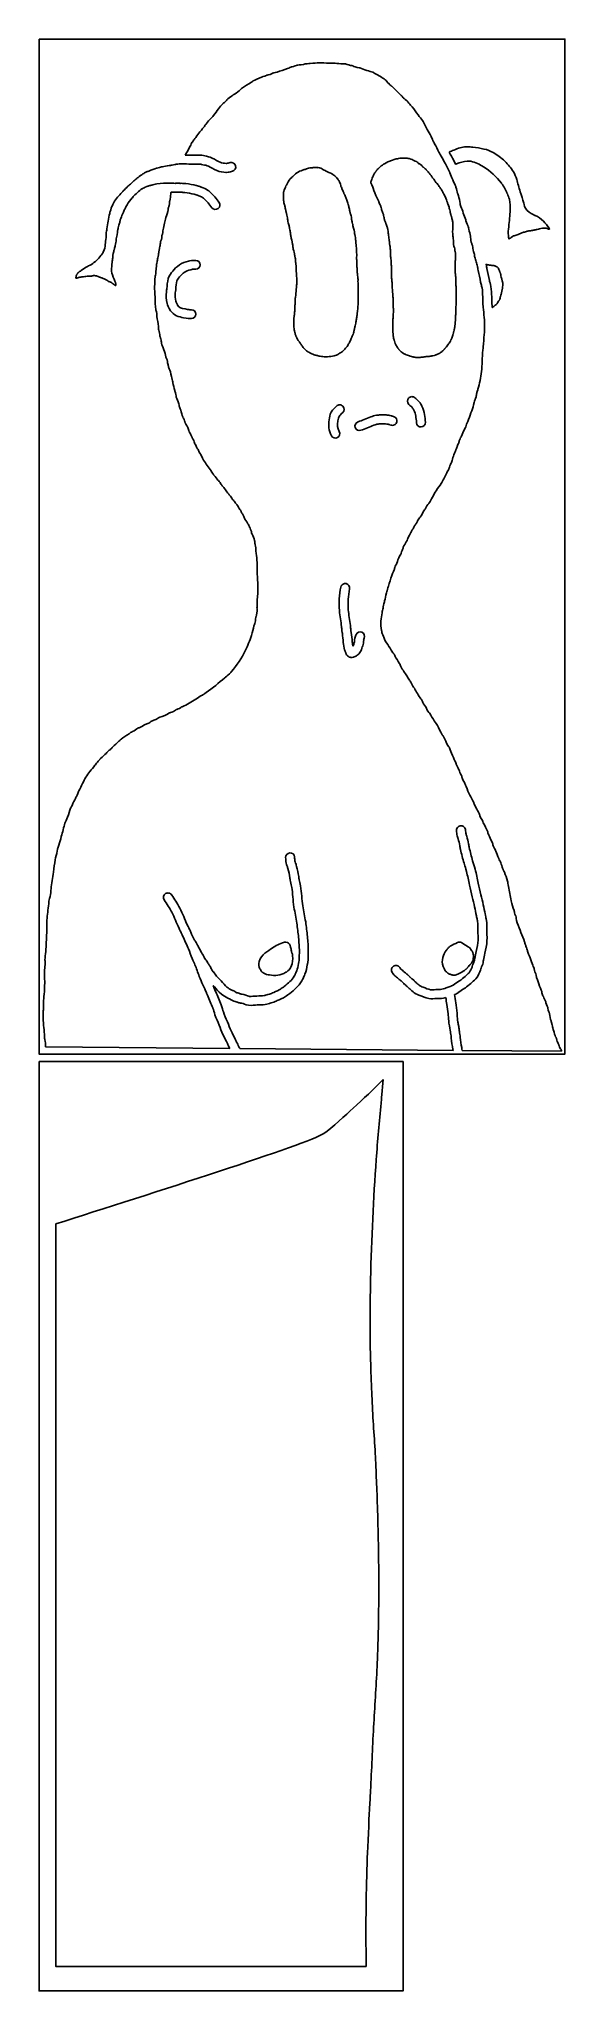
# Model space of a CAD drawing. Header units: millimetres. Extents: x 0 to 283, y 0 to 1048.
import ezdxf

# ---------------------------------------------------------------- set-up
doc = ezdxf.new("R2010")
doc.units = ezdxf.units.MM
doc.layers.add('Calque_1', color=7, linetype='CONTINUOUS')

msp = doc.modelspace()

# ---------------------------------------------------------------- linework, layer by layer
at = {"layer": 'Calque_1', "color": 7}
for points in [[(0.499998, 1047.9898), (282.85537, 1047.9898), (282.85537, 503.2788), (199.97464, 503.2788), (0.499998, 503.2788)], [(179.45652, 973.5589), (179.45452, 973.5489), (179.45152, 973.5489)], [(83.634975, 929.2297)], [(240.53082, 927.049), (240.53082, 927.049), (240.53134, 927.049), (240.53082, 927.049)], [(161.93507, 851.666)], [(200.59631, 856.0936)], [(235.25053, 856.5447)], [(185.42053, 846.3635)], [(195.01216, 772.0558)], [(0.499998, 499.2791), (195.97489, 499.2791), (195.97489, 0.4956), (0.499998, 0.4956)], [(185.29445, 489.6363)]]:
    msp.add_lwpolyline(points, close=True, dxfattribs=at)
for points in [[(150.95769, 1035.2326), (150.95696, 1035.243)], [(188.29443, 1024.0454), (188.45359, 1023.8625)], [(223.22749, 988.4319), (223.20529, 988.4219)], [(230.67502, 990.1329), (230.67502, 990.1429), (229.78884, 990.1382)], [(149.06175, 979.0863), (149.06251, 979.0893)], [(149.06251, 979.0893), (149.06199, 979.0793), (149.06199, 979.0693)], [(179.76671, 974.1884), (179.76671, 974.1894)], [(195.71237, 984.1298), (195.71437, 984.1298), (195.71337, 984.1198), (195.70937, 984.1193), (195.70737, 984.1093)], [(195.70843, 984.1139), (195.71237, 984.1298)], [(218.91733, 980.6072), (218.91733, 980.6077)], [(221.00705, 976.3868), (221.00505, 976.3878)], [(250.5338, 982.373), (250.5131, 982.393)], [(75.372994, 965.8057), (75.371994, 965.8057)], [(75.601921, 970.5994), (75.602921, 970.5994)], [(75.973441, 965.7407), (75.972441, 965.7407)], [(160.87369, 972.8175), (160.87369, 972.817)], [(179.21169, 972.3904), (179.21169, 972.3804)], [(179.22972, 972.6327), (179.23072, 972.6427), (179.2302, 972.6327), (179.22969, 972.6322), (179.22669, 972.6002)], [(179.23513, 972.6561), (179.23461, 972.6556), (179.23261, 972.6456)], [(179.24401, 972.7618), (179.24413, 972.763)], [(215.60721, 968.4319), (215.58701, 968.4449), (215.61441, 968.4199)], [(215.63871, 968.3979), (215.68311, 968.3569)], [(218.01785, 964.3716), (218.02085, 964.3706)], [(258.87592, 966.0115), (258.86252, 966.0525)], [(131.76875, 961.9668), (131.76824, 961.9668)], [(131.88795, 960.9292), (131.88295, 960.9632)], [(252.65629, 947.282), (252.65429, 947.261)], [(261.0433, 944.4061), (261.0836, 944.4191)], [(262.97134, 944.8916), (262.98374, 944.8916)], [(267.85734, 945.7584), (267.86534, 945.7584)], [(270.82175, 946.4963), (270.83075, 946.4963)], [(271.8002, 946.5653), (271.8105, 946.5653)], [(223.08004, 937.5284), (223.06914, 937.4424)], [(252.45223, 942.6169), (252.45623, 942.5829)], [(20.933916, 921.8344), (20.933399, 921.8344)], [(29.621246, 927.7534), (29.620729, 927.7534)], [(83.634975, 929.2298), (83.634975, 929.2293)], [(171.06919, 928.5985), (171.06919, 928.5885)], [(223.93463, 925.0382), (223.93463, 925.0262)], [(234.52903, 930.7992), (234.51203, 930.8392)], [(235.87922, 925.8955), (235.87622, 925.9075)], [(240.53163, 927.049), (240.53134, 927.049)], [(30.744201, 920.989), (30.785021, 920.989), (30.785538, 920.989)], [(31.738453, 920.8074), (31.775143, 920.7914)], [(32.629354, 920.422), (32.665014, 920.407)], [(37.64921, 917.97), (37.66471, 917.958), (37.67711, 917.958)], [(40.202538, 916.6299), (40.214938, 916.6179)], [(41.566794, 915.7171), (41.585914, 915.7041)], [(238.35836, 914.4107), (238.35636, 914.4207), (238.34936, 914.4507)], [(190.58574, 907.2976), (190.58574, 907.3076)], [(243.70738, 904.9004), (243.71038, 904.8584)], [(137.55424, 899.6811), (137.55524, 899.7001)], [(137.97604, 889.9384), (137.97604, 889.9504)], [(138.08974, 889.4934), (138.06494, 889.5514)], [(140.23383, 885.4921), (140.23331, 885.4921)], [(141.94949, 882.9656), (141.95001, 882.9656)], [(218.33654, 881.8146), (218.04922, 881.4952)], [(157.00742, 877.701), (157.00542, 877.701)], [(157.22543, 877.711), (157.22343, 877.711)], [(202.74528, 877.1585), (202.73028, 877.1585)], [(205.20398, 877.1755), (205.20198, 877.1755)], [(209.38052, 877.6451), (209.33552, 877.6451)], [(200.59631, 856.0936), (200.59683, 856.0936)], [(235.25053, 856.5447), (235.23863, 856.4445)], [(185.42049, 846.3634), (185.42049, 846.3629), (185.42149, 846.3629)], [(112.63019, 787.86), (112.62968, 787.86)], [(113.14439, 786.888), (113.1449, 786.888)], [(205.17756, 791.4084), (205.19716, 791.4214)], [(164.44815, 755.7501), (164.44815, 755.7511)], [(164.91737, 755.7911), (164.91735, 755.7912)], [(102.70121, 707.2527), (102.7007, 707.2527)], [(64.252394, 683.4895), (64.251877, 683.4895)], [(235.90555, 574.612), (235.90255, 574.626)], [(240.62417, 575.4931), (240.63117, 575.4581)], [(133.06242, 563.3352), (133.06245, 563.3354)], [(226.34333, 563.3849), (226.34358, 563.3854)], [(3.673661, 553.7119), (3.692265, 553.6539)], [(107.68436, 530.8591), (107.68385, 530.8591)], [(4.019375, 507.1735), (102.87587, 506.3131)], [(108.28588, 506.2652), (222.79052, 505.2684)], [(227.65523, 505.2274), (281.02252, 504.7628)], [(9.612636, 412.1041), (9.612636, 13.5335), (176.18495, 13.5335)]]:
    msp.add_lwpolyline(points, dxfattribs=at)
for points in [[(119.98782, 1027.4978), (118.19682, 1026.6471), (116.63475, 1026.1741), (115.4558, 1025.4742)], [(120.65238, 1027.8575), (120.52273, 1027.7745), (120.36899, 1027.6788), (119.98782, 1027.4978)], [(120.88131, 1027.9155), (120.75252, 1027.8825), (120.73844, 1027.8805), (120.65238, 1027.8575)], [(122.09622, 1028.242), (121.79522, 1028.148), (121.60466, 1028.104), (120.88131, 1027.9155)], [(122.28278, 1028.307), (122.16928, 1028.262), (122.13383, 1028.254), (122.09622, 1028.242)], [(122.60214, 1028.46), (122.40194, 1028.3455), (122.33953, 1028.3293), (122.28278, 1028.307)], [(122.67704, 1028.517), (122.66044, 1028.507), (122.61684, 1028.468), (122.60214, 1028.46)], [(123.05582, 1028.6348), (122.76085, 1028.5458), (122.85622, 1028.5768), (122.67704, 1028.517)], [(124.59372, 1029.0213), (123.6799, 1028.6689), (123.12933, 1028.6568), (123.05582, 1028.6348)], [(125.71199, 1029.6528), (125.99217, 1029.7518), (125.67059, 1029.4366), (124.59372, 1029.0213)], [(128.27411, 1030.2156), (126.92018, 1029.7562), (126.01293, 1029.7592), (125.71199, 1029.6528)], [(133.8469, 1032.1069), (131.97095, 1031.4448), (130.09953, 1030.8351), (128.27411, 1030.2156)], [(136.0018, 1033.0232), (135.63662, 1032.9072), (134.91819, 1032.485), (133.8469, 1032.1069)], [(136.47516, 1033.1601), (136.29405, 1033.1451), (136.60296, 1033.2141), (136.0018, 1033.0232)], [(137.97791, 1033.5528), (137.30764, 1033.3027), (136.65627, 1033.1755), (136.47516, 1033.1601)], [(138.80577, 1033.9332), (138.96012, 1033.9742), (138.69745, 1033.8213), (137.97791, 1033.5528)], [(142.56988, 1034.4101), (140.80879, 1033.9818), (139.38099, 1034.0874), (138.80577, 1033.9332)], [(143.58842, 1034.759), (143.58542, 1034.717), (143.26795, 1034.5799), (142.56988, 1034.4101)], [(146.134, 1034.844), (144.96183, 1034.7348), (143.84675, 1034.764), (143.58842, 1034.759)], [(150.95696, 1035.243), (149.51032, 1035.243), (147.8996, 1035.0084), (146.134, 1034.844)], [(156.11035, 1035.0289), (154.28506, 1035.0859), (152.55626, 1035.2326), (150.95769, 1035.2326)], [(159.52306, 1035.0419), (158.73494, 1035.1249), (157.5639, 1034.9839), (156.11035, 1035.0289)], [(163.6396, 1034.661), (162.09815, 1034.69), (160.74835, 1034.9122), (159.52306, 1035.0419)], [(164.6659, 1034.71), (164.7336, 1034.7), (164.39319, 1034.647), (163.6396, 1034.661)], [(166.73089, 1034.078), (165.68424, 1034.4105), (165.00319, 1034.6818), (164.6659, 1034.71)], [(167.80162, 1033.7999), (167.29062, 1033.8709), (167.15647, 1033.9428), (166.73089, 1034.078)], [(168.41296, 1033.7869), (168.08536, 1033.7549), (167.92767, 1033.7873), (167.80162, 1033.7999)], [(171.25723, 1032.7648), (169.83684, 1033.1078), (168.97616, 1033.5938), (168.41296, 1033.7869)], [(172.75429, 1032.481), (172.52965, 1032.565), (172.24529, 1032.526), (171.25723, 1032.7648)], [(176.40678, 1031.1354), (175.06879, 1031.564), (173.88148, 1032.0604), (172.75429, 1032.481)], [(179.72648, 1030.1432), (178.81242, 1030.4762), (177.67917, 1030.7278), (176.40678, 1031.1354)], [(180.07116, 1030.0176), (180.07316, 1030.0076), (179.98566, 1030.0486), (179.72648, 1030.1432)], [(180.7135, 1029.582), (180.29789, 1029.8214), (180.14008, 1029.9608), (180.07116, 1030.0176)], [(186.34519, 1026.1202), (184.89954, 1027.3644), (182.8544, 1028.3489), (180.7135, 1029.582)], [(104.16398, 1017.5951), (103.08185, 1016.7897), (102.00078, 1016.0157), (101.267, 1015.3032)], [(107.18654, 1019.6161), (106.00684, 1018.7163), (104.91828, 1018.1565), (104.16398, 1017.5951)], [(109.76106, 1021.8485), (109.07762, 1021.3103), (108.30102, 1020.4661), (107.18654, 1019.6161)], [(114.49772, 1024.8044), (112.70673, 1023.6914), (111.04274, 1022.8578), (109.76106, 1021.8485)], [(115.4558, 1025.4742), (115.3755, 1025.4262), (115.08055, 1025.1666), (114.49772, 1024.8044)], [(188.45359, 1023.8625), (187.54554, 1024.8073), (186.92575, 1025.6206), (186.34519, 1026.1202)], [(189.84317, 1022.6491), (189.80017, 1022.6921), (189.10971, 1023.0047), (188.29443, 1024.0454)], [(194.18813, 1018.3656), (192.66578, 1019.7772), (191.23529, 1021.2456), (189.84317, 1022.6491)], [(194.96482, 1017.7512), (195.01992, 1017.6982), (194.7287, 1017.8643), (194.18813, 1018.3656)], [(195.48676, 1017.2194), (195.51336, 1017.1834), (195.36396, 1017.3628), (194.96482, 1017.7512)], [(195.58908, 1016.9957), (195.55678, 1017.0397), (195.52188, 1017.1504), (195.48676, 1017.2194)], [(196.01592, 1016.5223), (195.8966, 1016.635), (195.78594, 1016.726), (195.58908, 1016.9957)], [(197.09441, 1015.588), (196.54107, 1016.0527), (196.25455, 1016.2969), (196.01592, 1016.5223)], [(94.247794, 1007.0241), (93.469338, 1006.0433), (93.039167, 1005.7659), (92.503198, 1005.1793)], [(99.30485, 1013.4144), (97.446448, 1011.6251), (96.19883, 1009.4824), (94.247794, 1007.0241)], [(100.44121, 1014.3555), (99.82836, 1013.7655), (99.40048, 1013.5065), (99.30485, 1013.4144)], [(101.267, 1015.3032), (101.264, 1015.3032), (101.04152, 1014.9335), (100.44121, 1014.3555)], [(197.9419, 1014.9875), (198.0114, 1014.9255), (197.69652, 1015.0825), (197.09441, 1015.588)], [(198.22302, 1014.7075), (198.17152, 1014.7905), (198.28552, 1014.6785), (197.9419, 1014.9875)], [(199.00489, 1013.5783), (198.54716, 1014.14), (198.27454, 1014.6241), (198.22302, 1014.7075)], [(200.79444, 1011.5531), (200.32498, 1012.1164), (199.67971, 1012.75), (199.00489, 1013.5783)], [(203.97668, 1007.3555), (202.97319, 1008.8189), (201.93893, 1010.1797), (200.79444, 1011.5531)], [(206.29126, 1004.3205), (205.77858, 1005.1311), (204.8801, 1006.0379), (203.97668, 1007.3555)], [(84.654581, 995.1752), (84.477181, 994.9378), (84.050447, 994.3757), (83.631388, 993.8187)], [(86.765563, 998.1291), (86.110844, 997.2837), (85.46318, 996.2574), (84.654581, 995.1752)], [(87.667834, 999.1212), (87.129014, 998.3854), (86.754403, 998.1147), (86.765563, 998.1291)], [(88.217154, 999.9889), (88.163154, 999.8559), (87.993354, 999.5658), (87.667834, 999.1212)], [(88.797997, 1000.5806), (88.528298, 1000.2772), (88.344744, 1000.1011), (88.217154, 999.9889)], [(89.519917, 1001.6906), (89.679677, 1001.8797), (89.548117, 1001.4244), (88.797997, 1000.5806)], [(89.74626, 1001.8642), (89.43285, 1001.5821), (89.370307, 1001.5134), (89.519917, 1001.6906)], [(90.001542, 1002.1324), (89.923442, 1002.0364), (89.83814, 1001.9469), (89.74626, 1001.8642)], [(90.535359, 1002.7882), (90.328829, 1002.5226), (90.145271, 1002.3088), (90.001542, 1002.1324)], [(92.503198, 1005.1793), (91.842118, 1004.4557), (91.201978, 1003.6453), (90.535359, 1002.7882)], [(209.37583, 998.5978), (208.18458, 1000.6683), (207.32228, 1002.6905), (206.29126, 1004.3205)], [(211.42222, 994.843), (210.84208, 996.0723), (210.12906, 997.2885), (209.37583, 998.5978)], [(81.641324, 990.447), (80.743905, 988.6912), (79.871543, 987.2577), (78.991874, 985.7584)], [(78.991874, 985.7584), (80.596612, 985.7314), (82.184956, 985.6804), (83.736287, 985.6452)], [(82.179276, 991.6707), (82.051146, 991.2577), (81.907992, 990.9688), (81.641324, 990.447)], [(82.192716, 991.7687), (82.185716, 991.7407), (82.186716, 991.6947), (82.179276, 991.6707)], [(82.77666, 992.6669), (82.44023, 992.1599), (82.289786, 991.9235), (82.192716, 991.7687)], [(83.631388, 993.8187), (83.212328, 993.2617), (82.70479, 992.5586), (82.77666, 992.6669)], [(83.736287, 985.6452), (84.793736, 985.6212), (86.209481, 985.7837), (87.841979, 985.5982)], [(87.841979, 985.5982), (88.604536, 985.5122), (89.138191, 985.3439), (89.470821, 985.2772)], [(89.470821, 985.2772), (90.858189, 984.9993), (91.960614, 984.7335), (93.380143, 984.1042)], [(211.82529, 993.9433), (211.80989, 993.9853), (211.69275, 994.2697), (211.42222, 994.843)], [(211.76789, 994.1743), (211.71529, 994.533), (211.84069, 993.9016), (211.82529, 993.9433)], [(212.13066, 993.1248), (211.99271, 993.3998), (211.82047, 993.8155), (211.76789, 994.1743)], [(212.84483, 991.7791), (212.47041, 992.4706), (212.2686, 992.8499), (212.13066, 993.1248)], [(215.17182, 987.306), (214.40752, 988.8065), (213.64558, 990.3006), (212.84483, 991.7791)], [(215.81209, 986.0766), (215.62756, 986.4432), (215.40533, 986.8474), (215.17182, 987.306)], [(217.89517, 982.4081), (217.2194, 983.5447), (216.48527, 984.7394), (215.81209, 986.0766)], [(223.20529, 988.4219), (222.34076, 988.0539), (221.5023, 987.6568), (220.65092, 987.2742)], [(220.65092, 987.2742), (221.42339, 985.8979), (222.3219, 984.4748), (223.17687, 982.8331)], [(229.78884, 990.1382), (227.62869, 990.0502), (225.4081, 989.3866), (223.22749, 988.4319)], [(233.35444, 989.9665), (232.45781, 990.0625), (231.56338, 990.1198), (230.67502, 990.1329)], [(239.34787, 988.9485), (237.35676, 989.3817), (235.35694, 989.7294), (233.35444, 989.9665)], [(239.40677, 988.9365), (239.38707, 988.9365), (239.36737, 988.9465), (239.34787, 988.9485)], [(244.33309, 987.0953), (242.76817, 987.9691), (241.10135, 988.6122), (239.40677, 988.9365)], [(244.37549, 987.0723), (244.36129, 987.0823), (244.34709, 987.0873), (244.33309, 987.0953)], [(250.5131, 982.393), (248.61619, 984.2554), (246.58561, 985.8964), (244.37549, 987.0723)], [(56.263028, 975.589), (55.410229, 975.061), (54.572778, 974.4347), (53.654919, 973.7468)], [(57.84226, 976.5228), (57.376991, 976.2847), (56.858078, 975.9574), (56.263028, 975.589)], [(59.439062, 977.1492), (58.615593, 976.844), (58.39697, 976.8066), (57.84226, 976.5228)], [(63.531319, 978.6271), (62.36077, 978.3114), (60.915561, 977.6965), (59.439062, 977.1492)], [(64.42067, 978.81), (63.892501, 978.6768), (63.590289, 978.643), (63.531319, 978.6271)], [(66.836543, 979.4865), (66.053124, 979.3123), (65.507559, 979.084), (64.42067, 978.81)], [(70.278194, 980.0503), (68.947445, 979.7978), (67.787432, 979.6981), (66.836543, 979.4865)], [(71.479154, 980.3216), (71.248474, 980.2786), (70.854193, 980.1596), (70.278194, 980.0503)], [(72.670296, 980.4911), (72.127376, 980.4001), (71.726734, 980.3672), (71.479154, 980.3216)], [(73.877974, 980.7448), (73.669464, 980.6868), (73.289085, 980.5942), (72.670296, 980.4911)], [(75.803438, 980.952), (74.516529, 980.8302), (73.943384, 980.7429), (73.877974, 980.7448)], [(77.0137, 980.975), (76.44446, 980.975), (75.711158, 980.943), (75.803438, 980.952)], [(78.282356, 980.9744), (78.158056, 980.9754), (77.582769, 980.974), (77.0137, 980.975)], [(83.625183, 980.8453), (81.809803, 980.8873), (80.030205, 980.9557), (78.282356, 980.9744)], [(87.300927, 980.8283), (86.396258, 980.9309), (85.115361, 980.8113), (83.625183, 980.8453)], [(88.527726, 980.5705), (87.908059, 980.6947), (87.503347, 980.8054), (87.300927, 980.8283)], [(91.435042, 979.7152), (90.340223, 980.2006), (89.858334, 980.304), (88.527726, 980.5705)], [(95.9774, 977.4048), (94.100934, 978.1737), (92.688581, 979.1595), (91.435042, 979.7152)], [(93.380143, 984.1042), (95.192272, 983.3008), (96.569551, 982.3496), (97.797444, 981.8464)], [(100.84998, 976.4374), (99.25234, 976.4724), (97.56653, 976.7537), (95.9774, 977.4048)], [(97.797444, 981.8464), (98.69838, 981.4773), (99.8777, 981.2604), (100.95539, 981.2367)], [(101.9698, 976.4814), (101.20274, 976.3316), (100.81679, 976.4384), (100.84998, 976.4374)], [(100.95539, 981.2367), (101.12693, 981.2367), (101.18362, 981.2369), (101.2298, 981.2377)], [(101.2298, 981.2377), (101.77485, 981.3547), (102.38312, 981.5283), (103.12477, 981.7131)], [(104.28542, 977.0555), (103.63396, 976.8931), (102.87184, 976.6575), (101.9698, 976.4814)], [(103.12477, 981.7131), (104.41092, 982.0334), (105.71325, 981.2506), (106.03364, 979.9644)], [(106.03364, 979.9644), (106.354, 978.6785), (105.57135, 977.3761), (104.28542, 977.0555)], [(136.47078, 973.9604), (136.66255, 974.0958), (136.92024, 974.3194), (137.18909, 974.5774)], [(137.18909, 974.5774), (137.48374, 974.8603), (137.95366, 975.5112), (138.90113, 976.1546)], [(138.90113, 976.1546), (139.85507, 976.8024), (140.91367, 977.2825), (141.88492, 977.6253)], [(141.88492, 977.6253), (142.62749, 977.8874), (143.25076, 978.0281), (143.70497, 978.1715)], [(143.70497, 978.1715), (144.12836, 978.3052), (144.81855, 978.6438), (145.85832, 978.8309)], [(145.85832, 978.8309), (146.57921, 978.9607), (147.06664, 978.9289), (147.29596, 978.9435)], [(147.29596, 978.9435), (147.43278, 978.9535), (147.8364, 979.0461), (148.51501, 979.0763)], [(148.51501, 979.0763), (148.68111, 979.0863), (148.86575, 979.0903), (149.06175, 979.0863)], [(149.06199, 979.0693), (149.25817, 979.0593), (149.46571, 979.0333), (149.67746, 978.9733)], [(149.63096, 978.9833), (149.54386, 979.0023), (149.53296, 978.9983), (149.60926, 978.9933)], [(149.60926, 978.9933), (149.76938, 978.9783), (150.04782, 978.9743), (150.44332, 978.9503)], [(149.67746, 978.9733), (149.88921, 978.9133), (149.71796, 978.9633), (149.63096, 978.9833)], [(150.44332, 978.9503), (150.28819, 978.9603), (150.48712, 978.9983), (151.01383, 978.8953)], [(151.01383, 978.8953), (152.10426, 978.6806), (152.54268, 978.2024), (152.41994, 978.2602)], [(152.41994, 978.2602), (152.49834, 978.2292), (152.53655, 978.2112), (152.56722, 978.1962)], [(152.56722, 978.1962), (152.63082, 978.1662), (152.66212, 978.1492), (152.69641, 978.1312)], [(152.69641, 978.1312), (152.76501, 978.0952), (152.83214, 978.0592), (152.92792, 978.0066)], [(152.92792, 978.0066), (153.33278, 977.7839), (153.73398, 977.5764), (154.14129, 977.3814)], [(154.14129, 977.3814), (154.29176, 977.3094), (154.26322, 977.3444), (154.56658, 977.1607)], [(154.56658, 977.1607), (154.61238, 977.1327), (154.68024, 977.1097), (154.80429, 977.0119)], [(154.80429, 977.0119), (154.89649, 976.9739), (155.00689, 976.9309), (155.32674, 976.7902)], [(155.32674, 976.7902), (155.99482, 976.4957), (156.28488, 976.2828), (156.28276, 976.2837)], [(156.28276, 976.2837), (156.38593, 976.2397), (156.43177, 976.2247), (156.41505, 976.2297)], [(156.41505, 976.2297), (156.30219, 976.2647), (156.82683, 976.2727), (157.65838, 975.7419)], [(157.65838, 975.7419), (158.07079, 975.4787), (158.16478, 975.376), (157.98343, 975.4985)], [(157.98343, 975.4985), (157.77801, 975.6371), (157.85265, 975.6047), (158.19582, 975.3801)], [(158.19582, 975.3801), (158.53417, 975.1587), (158.90262, 974.9008), (159.27534, 974.5828)], [(159.27534, 974.5828), (159.86509, 974.0794), (160.18013, 973.6235), (160.3807, 973.3854)], [(179.75121, 974.1404), (179.76021, 974.1674), (179.75721, 974.1594), (179.76671, 974.1884)], [(179.76671, 974.1894), (179.80321, 974.2942), (179.78211, 974.2144), (179.81321, 974.2897)], [(180.00806, 974.7124), (179.80897, 974.2998), (179.8161, 974.5527), (180.23751, 975.3434)], [(179.81321, 974.2897), (179.86601, 974.4189), (179.90231, 974.4901), (179.87681, 974.4277)], [(179.87681, 974.4277), (179.93321, 974.5339), (180.0513, 974.8021), (180.00806, 974.7124)], [(180.23751, 975.3434), (180.56239, 975.953), (180.77173, 976.1455), (180.72688, 976.0462)], [(180.72688, 976.0462), (180.82458, 976.2215), (180.87732, 976.2991), (180.93566, 976.3826)], [(180.93566, 976.3826), (181.02016, 976.5035), (181.06333, 976.5445), (181.12738, 976.6229)], [(181.12738, 976.6229), (181.12738, 976.6369), (181.21998, 976.7771), (181.44984, 977.119)], [(181.44984, 977.119), (181.51284, 977.213), (181.53274, 977.2437), (181.57283, 977.3029)], [(181.57283, 977.3029), (181.59293, 977.3329), (181.57483, 977.3359), (181.76558, 977.5551)], [(181.76558, 977.5551), (181.81748, 977.6151), (181.90023, 977.7154), (182.04205, 977.8342)], [(182.04205, 977.8342), (182.03185, 977.8346), (182.02995, 977.8562), (182.27149, 978.107)], [(182.27149, 978.107), (182.74501, 978.5988), (182.98363, 978.7372), (182.88024, 978.6336)], [(182.88024, 978.6336), (182.86584, 978.6196), (183.06553, 978.954), (183.64712, 979.4682)], [(183.64712, 979.4682), (184.14759, 979.9105), (184.49475, 980.0771), (184.55662, 980.1209)], [(184.55662, 980.1209), (184.71999, 980.2365), (185.00382, 980.4781), (185.45579, 980.7647)], [(185.45579, 980.7647), (185.88615, 981.0376), (186.18899, 981.1452), (186.37408, 981.2329)], [(186.37408, 981.2329), (186.50415, 981.2949), (186.32488, 981.1949), (186.35138, 981.2119)], [(186.35138, 981.2119), (186.37778, 981.2289), (186.61041, 981.3773), (186.86659, 981.5132)], [(186.86659, 981.5132), (187.18106, 981.68), (187.29008, 981.719), (187.17872, 981.6595)], [(187.17872, 981.6595), (187.42432, 981.7907), (187.32817, 981.7385), (187.48722, 981.8383)], [(187.48722, 981.8383), (187.64626, 981.9373), (187.90042, 982.0699), (188.23602, 982.2217)], [(188.23602, 982.2217), (188.73468, 982.4471), (189.13807, 982.5674), (189.17549, 982.5819)], [(189.17549, 982.5819), (189.4318, 982.6809), (189.79027, 982.8506), (190.27052, 983.0346)], [(190.27052, 983.0346), (190.9141, 983.2813), (191.43129, 983.3812), (191.76913, 983.4712)], [(191.76913, 983.4712), (192.46405, 983.6564), (193.287, 983.8946), (194.27802, 983.9999)], [(194.27802, 983.9999), (194.44914, 984.0179), (194.54259, 984.0299), (194.68989, 984.0369)], [(194.68989, 984.0369), (194.83718, 984.0469), (195.36377, 983.9899), (195.34514, 983.9939)], [(194.91933, 984.0329), (194.88623, 984.032), (194.96173, 984.0337), (195.12035, 984.0469)], [(195.34514, 983.9939), (195.32654, 983.9939), (194.95239, 984.0339), (194.91933, 984.0329)], [(195.12035, 984.0469), (195.09705, 984.0469), (195.29411, 984.0889), (195.70843, 984.1139)], [(195.70737, 984.1093), (196.48851, 984.1553), (197.07967, 984.0643), (197.47005, 984.0323)], [(197.47005, 984.0323), (197.81801, 984.0043), (198.44966, 984.0223), (199.29785, 983.8334)], [(199.29785, 983.8334), (200.45351, 983.5716), (201.21243, 983.0828), (201.7008, 982.8422)], [(201.7008, 982.8422), (201.96558, 982.7117), (202.02871, 982.6843), (201.88373, 982.7409)], [(201.88373, 982.7409), (201.90783, 982.7309), (201.73848, 982.7809), (201.98915, 982.7169)], [(201.98915, 982.7169), (202.23981, 982.6529), (202.76115, 982.4305), (203.06919, 982.2245)], [(203.06919, 982.2245), (203.68003, 981.816), (204.0586, 981.4313), (204.26292, 981.2633)], [(204.26292, 981.2633), (204.55104, 981.0264), (204.60682, 980.9865), (204.4133, 981.1165)], [(204.4133, 981.1165), (204.3222, 981.1775), (205.06119, 981.0365), (205.98219, 980.069)], [(205.98219, 980.069), (206.14903, 979.8936), (206.26478, 979.7692), (206.3925, 979.6148)], [(206.3925, 979.6148), (206.4489, 979.5468), (206.51587, 979.462), (206.61213, 979.313)], [(206.61213, 979.313), (206.71173, 979.258), (206.72869, 979.257), (206.86534, 979.1668)], [(206.86534, 979.1668), (207.30194, 978.8773), (207.77568, 978.4754), (208.14227, 978.0692)], [(208.14227, 978.0692), (208.45407, 977.7238), (208.52817, 977.5926), (208.41615, 977.7209)], [(208.41615, 977.7209), (208.76297, 977.3238), (209.2757, 976.84), (209.83105, 976.1711)], [(209.83105, 976.1711), (210.12038, 975.8227), (210.18492, 975.6963), (210.076, 975.8326)], [(210.076, 975.8326), (210.29565, 975.5577), (210.6325, 975.196), (211.01134, 974.6911)], [(211.01134, 974.6911), (211.21539, 974.4192), (211.30083, 974.3055), (211.3922, 974.1753)], [(211.3922, 974.1753), (211.415, 974.1423), (211.4355, 974.1163), (211.4909, 974.026)], [(218.91733, 980.6077), (218.63048, 981.1585), (218.23525, 981.8341), (217.89517, 982.4081)], [(219.56122, 979.3055), (219.34606, 979.7357), (219.13484, 980.1896), (218.91733, 980.6072)], [(221.00505, 976.3878), (220.52426, 977.3782), (220.04287, 978.3408), (219.56122, 979.3055)], [(221.11506, 976.1682), (221.07906, 976.2422), (221.04296, 976.3127), (221.00705, 976.3868)], [(222.5961, 972.4268), (222.01535, 973.854), (221.61963, 975.1302), (221.11506, 976.1682)], [(223.17687, 982.8331), (223.54389, 982.1284), (223.87437, 981.43), (224.22176, 980.7232)], [(224.22176, 980.7232), (224.802, 981.006), (225.39057, 981.2823), (226.0108, 981.5237)], [(226.0108, 981.5237), (226.0361, 981.5337), (226.0621, 981.5427), (226.0878, 981.5517)], [(226.0878, 981.5517), (227.9113, 982.1911), (229.89593, 982.5482), (231.93654, 982.4271)], [(231.93654, 982.4271), (232.04694, 982.4171), (232.15676, 982.4061), (232.2652, 982.3841)], [(232.2652, 982.3841), (234.87423, 981.8622), (237.09672, 980.6669), (239.05652, 979.4695)], [(239.05652, 979.4695), (239.06772, 979.4595), (239.07892, 979.4555), (239.09012, 979.4485)], [(239.09012, 979.4485), (242.82251, 977.083), (246.06967, 974.0422), (248.75774, 970.6036)], [(255.19502, 976.7852), (254.02955, 978.787), (252.37494, 980.6083), (250.5338, 982.373)], [(255.22192, 976.7392), (255.21292, 976.7542), (255.20392, 976.7692), (255.19502, 976.7852)], [(256.94016, 972.6754), (256.52451, 974.1432), (255.96563, 975.5244), (255.22192, 976.7392)], [(44.459098, 965.1018), (42.74747, 963.2642), (41.239556, 961.4754), (40.241267, 959.4955)], [(45.700366, 966.4904), (45.362796, 966.1393), (44.973217, 965.6537), (44.459098, 965.1018)], [(48.236645, 968.946), (47.346136, 968.1098), (46.482025, 967.3035), (45.700366, 966.4904)], [(48.731705, 969.4566), (48.758905, 969.4806), (48.608795, 969.2955), (48.236645, 968.946)], [(49.625708, 970.1661), (49.174518, 969.7767), (48.855275, 969.5652), (48.731705, 969.4566)], [(50.452014, 970.9428), (50.271984, 970.7767), (50.012747, 970.5001), (49.625708, 970.1661)], [(52.540775, 972.8099), (51.797706, 972.1238), (51.082183, 971.524), (50.452014, 970.9428)], [(50.524382, 962.7181), (50.873451, 963.104), (51.291849, 963.6773), (51.901559, 964.3201)], [(51.901559, 964.3201), (52.826398, 965.295), (53.772899, 966.0252), (54.613538, 966.706)], [(53.152107, 973.3949), (53.070707, 973.3269), (52.877105, 973.1205), (52.540775, 972.8099)], [(53.654919, 973.7468), (53.300809, 973.4815), (53.126477, 973.3734), (53.152107, 973.3949)], [(54.613538, 966.706), (54.583638, 966.682), (54.754046, 966.8818), (55.201616, 967.2046)], [(55.201616, 967.2046), (55.639105, 967.5202), (55.88463, 967.6148), (55.86204, 967.601)], [(55.86204, 967.601), (56.44231, 967.9525), (57.216322, 968.4956), (58.351811, 968.8412)], [(58.351811, 968.8412), (58.91544, 969.0128), (59.154217, 969.0278), (59.039107, 968.9942)], [(59.039107, 968.9942), (58.917668, 968.9592), (59.072997, 969.0352), (59.521249, 969.1813)], [(59.521249, 969.1813), (60.313428, 969.4391), (60.5191, 969.4487), (61.15009, 969.6102)], [(61.15009, 969.6102), (61.783399, 969.7723), (62.648927, 970.1213), (63.828996, 970.3011)], [(63.828996, 970.3011), (66.168204, 970.6575), (68.40235, 970.6024), (70.454948, 970.6024)], [(70.454948, 970.6024), (71.515767, 970.6024), (72.555587, 970.5784), (73.583956, 970.5534)], [(71.244597, 965.3154), (71.141787, 964.5755), (71.189797, 963.4682), (70.961927, 962.1016)], [(71.357768, 965.7877), (71.328868, 965.6376), (71.264568, 965.4589), (71.244597, 965.3154)], [(73.464617, 965.7547), (72.750217, 965.7727), (72.055478, 965.7797), (71.357768, 965.7877)], [(75.371994, 965.8057), (75.020684, 965.8227), (74.394646, 965.7317), (73.464617, 965.7547)], [(73.583956, 970.5534), (73.969246, 970.5434), (74.636472, 970.6454), (75.601921, 970.5994)], [(75.972441, 965.7407), (75.436791, 965.7597), (75.238564, 965.8127), (75.372994, 965.8057)], [(75.602921, 970.5994), (76.117351, 970.5744), (76.29848, 970.5314), (76.146041, 970.5374)], [(76.79613, 965.7547), (76.73733, 965.7547), (76.462921, 965.7227), (75.973441, 965.7407)], [(76.146041, 970.5374), (76.168441, 970.5374), (76.404352, 970.5604), (76.856592, 970.5554)], [(78.812544, 965.6353), (78.109025, 965.6963), (77.417799, 965.7469), (76.79613, 965.7547)], [(76.856592, 970.5554), (77.686191, 970.5454), (78.488174, 970.4824), (79.229573, 970.417)], [(83.742476, 964.6788), (81.981385, 965.1022), (80.357193, 965.5005), (78.812544, 965.6353)], [(79.229573, 970.417), (81.276801, 970.2384), (83.13451, 969.7625), (84.864371, 969.3467)], [(84.432356, 964.5444), (84.433206, 964.5442), (84.198886, 964.5694), (83.742476, 964.6788)], [(84.825097, 964.3982), (84.322488, 964.5415), (84.196547, 964.6056), (84.432356, 964.5444)], [(85.342378, 964.2855), (85.481548, 964.2425), (85.305178, 964.2615), (84.825097, 964.3982)], [(84.864371, 969.3467), (84.891471, 969.3367), (85.156355, 969.3167), (85.638484, 969.1912)], [(86.363505, 963.8789), (85.768725, 964.0879), (85.440118, 964.2552), (85.342378, 964.2855)], [(85.638484, 969.1912), (86.180344, 969.0506), (86.337739, 968.959), (86.139229, 969.0155)], [(86.139229, 969.0155), (86.034519, 969.0455), (86.251501, 969.0295), (86.76348, 968.8708)], [(86.821358, 963.7404), (86.897358, 963.7114), (86.741168, 963.7504), (86.363505, 963.8789)], [(86.76348, 968.8708), (87.42247, 968.6666), (87.801662, 968.4616), (87.954622, 968.4078)], [(88.885831, 962.5099), (88.190325, 962.9886), (87.172578, 963.6065), (86.821358, 963.7404)], [(87.954622, 968.4078), (87.918122, 968.4208), (88.118511, 968.3828), (88.531848, 968.2254)], [(88.531848, 968.2254), (89.820297, 967.734), (90.859023, 966.9787), (91.607112, 966.4637)], [(91.607112, 966.4637), (92.216732, 966.0441), (92.54124, 965.6579), (92.720739, 965.4875)], [(92.720739, 965.4875), (93.248819, 964.9859), (93.669974, 964.5209), (94.050891, 964.1393)], [(94.050891, 964.1393), (94.315128, 963.8747), (94.505763, 963.7444), (94.924739, 963.2437)], [(131.70416, 963.7098), (131.68946, 964.1014), (131.58612, 964.813), (131.78476, 965.7697)], [(131.70364, 963.0856), (131.69124, 963.4609), (131.70564, 963.6692), (131.70416, 963.7098)], [(131.78476, 965.7697), (131.87126, 966.186), (131.93626, 966.3125), (132.00232, 966.4973)], [(132.00232, 966.4973), (132.06842, 966.6821), (132.13754, 966.8639), (132.14133, 966.8745)], [(132.14133, 966.8745), (132.40635, 967.6117), (132.7007, 968.3857), (133.07564, 969.1751)], [(133.07564, 969.1751), (133.25526, 969.5533), (133.40838, 969.8148), (133.49164, 969.9808)], [(133.49164, 969.9808), (133.92854, 970.8521), (134.44214, 971.9566), (135.37163, 973.0214)], [(135.37163, 973.0214), (135.40473, 973.0594), (135.46143, 973.2864), (136.15246, 973.764)], [(136.15246, 973.764), (136.46657, 973.9811), (136.57901, 974.0368), (136.47078, 973.9604)], [(160.3807, 973.3854), (160.3787, 973.3854), (160.5716, 973.2198), (160.87369, 972.8175)], [(160.87369, 972.817), (161.12794, 972.4778), (161.19108, 972.3316), (161.12794, 972.4263)], [(161.12794, 972.4263), (161.24995, 972.2433), (161.49681, 971.9263), (161.75219, 971.4155)], [(161.75219, 971.4155), (161.97074, 970.9785), (162.04255, 970.7092), (162.06535, 970.6523)], [(162.06535, 970.6523), (161.88122, 971.1117), (162.06735, 970.9572), (162.34337, 970.0854)], [(162.34337, 970.0854), (162.5471, 969.4434), (162.5251, 969.1128), (162.50563, 969.2213)], [(162.50563, 969.2213), (162.52063, 969.1373), (162.56803, 968.9784), (162.59143, 968.8751)], [(162.59143, 968.8751), (162.72871, 968.5694), (162.86374, 968.2638), (162.98985, 967.9961)], [(162.98985, 967.9961), (163.02215, 967.9281), (163.15041, 967.7152), (163.32161, 967.3336)], [(163.32161, 967.3336), (163.676, 966.5435), (163.87, 965.8855), (164.058, 965.4293)], [(164.058, 965.4293), (164.1555, 965.1926), (164.21938, 965.0285), (164.25954, 964.9415)], [(164.25954, 964.9415), (164.41551, 964.6033), (164.72714, 964.1072), (165.05639, 963.3907)], [(178.63906, 970.7868), (178.56776, 971.4578), (178.78214, 972.1279), (179.22972, 972.6327)], [(179.43952, 969.051), (179.04008, 970.0519), (179.26186, 969.5141), (178.63906, 970.7868)], [(179.21169, 972.3804), (179.18289, 972.3604), (179.20869, 972.5081), (179.23339, 972.6424)], [(179.24413, 972.763), (179.20883, 972.668), (179.24013, 972.699), (179.23513, 972.6561)], [(179.22669, 972.6002), (179.22069, 972.5392), (179.21609, 972.4801), (179.21169, 972.3904)], [(179.23261, 972.6456), (179.23661, 972.6846), (179.23961, 972.7246), (179.24401, 972.7618)], [(179.23339, 972.6424), (179.25569, 973.0531), (179.38306, 973.4512), (179.6034, 973.7984)], [(181.30556, 964.0973), (180.50131, 965.8893), (180.01997, 967.597), (179.43952, 969.051)], [(179.6034, 973.7984), (179.6331, 973.8684), (179.6509, 973.914), (179.73001, 974.0904)], [(179.73001, 974.0904), (179.74551, 974.1244), (179.73801, 974.1094), (179.75121, 974.1404)], [(182.03265, 962.5568), (181.76569, 963.0839), (181.52959, 963.5983), (181.30556, 964.0973)], [(211.4909, 974.026), (211.5093, 973.996), (211.5504, 973.9162), (211.587, 973.8462)], [(211.587, 973.8462), (211.6039, 973.8212), (211.581, 973.8582), (211.5989, 973.8322)], [(211.5989, 973.8322), (211.84142, 973.4925), (212.3067, 973.0054), (212.80813, 972.2349)], [(212.80813, 972.2349), (212.99637, 971.9456), (213.04505, 971.8833), (213.17607, 971.6489)], [(213.17607, 971.6489), (213.19577, 971.6139), (213.22377, 971.5909), (213.27067, 971.4882)], [(213.27067, 971.4882), (213.31287, 971.4252), (213.29957, 971.4442), (213.36007, 971.3548)], [(213.36007, 971.3548), (213.62277, 970.966), (213.42587, 971.2016), (213.76521, 970.8624)], [(213.76521, 970.8624), (213.84711, 970.7804), (213.69631, 970.9174), (213.90939, 970.7425)], [(213.90939, 970.7425), (214.12254, 970.568), (214.40961, 970.2529), (214.62407, 969.9653)], [(214.62407, 969.9653), (214.91393, 969.5765), (215.0148, 969.3535), (215.01268, 969.3565)], [(215.01268, 969.3565), (215.24327, 969.0008), (215.43174, 968.692), (215.59921, 968.4449)], [(215.59921, 968.4449), (215.61081, 968.4279), (215.59621, 968.4445), (215.60721, 968.4319)], [(215.61441, 968.4199), (215.63241, 968.3949), (215.64211, 968.3829), (215.65991, 968.3589)], [(215.65991, 968.3589), (215.65291, 968.3739), (215.65191, 968.3809), (215.63871, 968.3979)], [(215.68311, 968.3569), (215.79591, 968.2346), (215.82834, 968.1868), (215.86449, 968.1388)], [(215.86449, 968.1388), (216.00908, 967.9464), (216.09311, 967.8145), (216.30943, 967.4867)], [(216.30943, 967.4867), (216.53325, 967.1475), (216.61036, 966.9651), (216.60295, 966.9776)], [(216.60295, 966.9776), (216.92481, 966.4307), (217.23144, 965.8837), (217.52899, 965.3343)], [(217.52899, 965.3343), (217.74168, 964.9416), (217.84473, 964.7232), (218.01785, 964.3716)], [(218.02085, 964.3706), (218.15799, 964.1163), (218.62905, 963.5568), (218.97893, 962.5138)], [(224.22598, 968.9247), (223.92376, 969.8225), (223.22629, 970.8781), (222.5961, 972.4268)], [(224.58254, 967.5956), (224.35483, 968.2926), (224.2848, 968.7499), (224.22598, 968.9247)], [(224.77891, 967.0556), (224.72851, 967.1806), (224.67991, 967.2975), (224.58254, 967.5956)], [(224.93498, 965.9983), (224.80705, 966.55), (224.77425, 966.8923), (224.77891, 967.0556)], [(225.35304, 964.9038), (225.40124, 964.7545), (225.14633, 965.0863), (224.93498, 965.9983)], [(226.3783, 960.856), (226.08863, 962.2465), (225.75929, 963.6447), (225.35304, 964.9038)], [(248.75774, 970.6036), (248.77124, 970.5866), (248.78444, 970.5686), (248.79754, 970.5516)], [(248.79754, 970.5516), (250.1513, 968.7181), (251.07191, 966.7675), (251.90433, 964.9489)], [(251.90433, 964.9489), (251.91033, 964.9349), (251.91683, 964.9219), (251.92293, 964.9079)], [(251.92293, 964.9079), (252.29534, 964.0524), (252.70458, 963.107), (253.01382, 962.0327)], [(258.86252, 966.0525), (258.14787, 968.2706), (257.5361, 970.4872), (256.94016, 972.6754)], [(260.68976, 959.9302), (260.12444, 962.0064), (259.54881, 964.0436), (258.87592, 966.0115)], [(38.431042, 954.442), (37.766113, 951.7134), (37.245645, 948.945), (36.911755, 946.179)], [(39.305924, 957.168), (38.962474, 956.1303), (38.623962, 955.2335), (38.431042, 954.442)], [(39.58446, 958.079), (39.54436, 957.9762), (39.470844, 957.6662), (39.305924, 957.168)], [(39.8847, 958.6536), (39.66499, 958.1774), (39.55102, 957.9933), (39.58446, 958.079)], [(40.241267, 959.4955), (40.201467, 959.4165), (40.1028, 959.1264), (39.8847, 958.6536)], [(44.13149, 950.957), (44.48844, 952.0564), (44.92918, 953.0373), (45.326249, 953.9367)], [(45.326249, 953.9367), (45.511069, 954.3554), (45.704172, 954.9503), (46.026982, 955.6705)], [(46.026982, 955.6705), (46.282562, 956.2406), (46.535216, 956.6709), (46.701876, 956.9991)], [(46.701876, 956.9991), (47.006886, 957.5997), (47.334564, 958.3209), (47.783464, 959.0945)], [(47.783464, 959.0945), (48.587033, 960.4794), (49.580223, 961.6742), (50.524382, 962.7181)], [(69.619377, 955.471), (69.243108, 953.7772), (68.664663, 952.4112), (68.380693, 951.2495)], [(70.161463, 958.2791), (69.981583, 957.4925), (69.858437, 956.5471), (69.619377, 955.471)], [(70.292204, 958.6636), (70.204004, 958.3944), (70.063693, 957.8516), (70.161463, 958.2791)], [(70.424496, 959.079), (70.381696, 958.9375), (70.336306, 958.7983), (70.292204, 958.6636)], [(70.572807, 959.7519), (70.509507, 959.1446), (70.467286, 959.2205), (70.424496, 959.079)], [(70.961927, 962.1016), (70.828497, 961.3014), (70.659397, 960.8628), (70.557817, 960.7177)], [(70.557817, 960.7177), (70.588617, 960.474), (70.615307, 960.1599), (70.572807, 959.7519)], [(89.414998, 962.0061), (89.052148, 962.3508), (88.893241, 962.5048), (88.885831, 962.5099)], [(90.653682, 960.7473), (90.169313, 961.2324), (89.776478, 961.6628), (89.414998, 962.0061)], [(91.24331, 960.1628), (90.988951, 960.4668), (91.101722, 960.2986), (90.653682, 960.7473)], [(93.334139, 957.4364), (92.52497, 958.4476), (91.88161, 959.4001), (91.24331, 960.1628)], [(96.707576, 957.0617), (95.672583, 956.2336), (94.162195, 956.4014), (93.334139, 957.4364)], [(94.924739, 963.2437), (95.777785, 962.2243), (96.438094, 961.2406), (97.08223, 960.4357)], [(97.08223, 960.4357), (97.910347, 959.4007), (97.742599, 957.8898), (96.707576, 957.0617)], [(131.76824, 961.9668), (131.75744, 962.2339), (131.71914, 962.6068), (131.70364, 963.0856)], [(131.79255, 961.3823), (131.73385, 961.8632), (131.76495, 962.0617), (131.76875, 961.9668)], [(131.88295, 960.9632), (131.90705, 960.7869), (131.85695, 960.8554), (131.79255, 961.3823)], [(131.91535, 960.7112), (131.90485, 960.7942), (131.89495, 960.8731), (131.88795, 960.9292)], [(132.00525, 960.1215), (131.91735, 960.5257), (131.93645, 960.5445), (131.91535, 960.7112)], [(132.50341, 958.3893), (132.42061, 958.7228), (132.18734, 959.284), (132.00525, 960.1215)], [(132.60311, 957.7475), (132.51981, 958.1869), (132.44741, 958.6143), (132.50341, 958.3893)], [(132.84134, 956.7435), (132.71358, 957.1835), (132.6801, 957.3412), (132.60311, 957.7475)], [(132.89254, 956.5977), (132.88654, 956.6077), (132.90054, 956.5397), (132.84134, 956.7435)], [(132.90054, 956.5537), (132.89554, 956.5847), (132.89654, 956.5727), (132.89254, 956.5977)], [(133.05711, 955.669), (132.95911, 956.2179), (132.98001, 956.0105), (132.90054, 956.5537)], [(133.13981, 955.1874), (133.05171, 955.5625), (133.04661, 955.7277), (133.05711, 955.669)], [(133.26848, 954.7559), (133.29758, 954.6397), (133.23588, 954.7789), (133.13981, 955.1874)], [(133.50619, 953.4733), (133.3556, 954.1317), (133.31637, 954.5646), (133.26848, 954.7559)], [(133.86431, 952.0847), (133.79241, 952.4082), (133.64536, 952.8649), (133.50619, 953.4733)], [(165.05639, 963.3907), (165.37238, 962.7029), (165.57107, 962.0807), (165.74989, 961.5727)], [(165.74989, 961.5727), (165.98507, 960.9046), (166.27548, 960.145), (166.50643, 959.2695)], [(166.50643, 959.2695), (166.58853, 958.9585), (166.63237, 958.732), (166.66611, 958.5977)], [(166.66611, 958.5977), (166.80022, 958.0636), (166.99498, 957.4379), (167.15807, 956.6852)], [(167.15807, 956.6852), (167.32213, 955.928), (167.39891, 955.3227), (167.50275, 954.9059)], [(167.50275, 954.9059), (167.60825, 954.4825), (167.83895, 953.8817), (168.03244, 953.0616)], [(182.61039, 961.4324), (182.28256, 961.9766), (182.09494, 962.4339), (182.03265, 962.5568)], [(182.82691, 961.0892), (182.78211, 961.1552), (182.73111, 961.2319), (182.61039, 961.4324)], [(183.36797, 959.5994), (183.00721, 960.4573), (182.9, 960.914), (182.82691, 961.0892)], [(184.08368, 957.8615), (183.96631, 958.2618), (183.6889, 958.8362), (183.36797, 959.5994)], [(184.15658, 957.6848), (184.17398, 957.5283), (184.20948, 957.4326), (184.08368, 957.8615)], [(184.29352, 956.9138), (184.19234, 957.3607), (184.13922, 957.8413), (184.15658, 957.6848)], [(184.81494, 955.119), (184.58062, 955.7439), (184.42047, 956.353), (184.29352, 956.9138)], [(185.20664, 954.2111), (185.03404, 954.5703), (185.00544, 954.611), (184.81494, 955.119)], [(185.3255, 954.0028), (185.4016, 953.8041), (185.3681, 953.8753), (185.20664, 954.2111)], [(185.3503, 953.8788), (185.3126, 954.0432), (185.2949, 954.0827), (185.3255, 954.0028)], [(185.62161, 952.5404), (185.47795, 953.1335), (185.41719, 953.5874), (185.3503, 953.8788)], [(218.97893, 962.5138), (219.21198, 961.8193), (219.23619, 961.526), (219.19081, 961.6488)], [(219.19081, 961.6488), (219.30977, 961.3268), (219.52674, 960.8726), (219.74323, 960.2499)], [(219.74323, 960.2499), (219.8509, 959.9403), (219.8852, 959.8034), (219.86932, 959.8458)], [(219.86932, 959.8458), (219.88732, 959.7978), (220.14778, 959.4162), (220.38815, 958.6066)], [(220.38815, 958.6066), (220.60874, 957.8636), (220.64347, 957.3845), (220.68322, 957.232)], [(220.68322, 957.232), (220.63862, 957.4033), (220.66692, 957.328), (220.77112, 957.0041)], [(220.77112, 957.0041), (220.89289, 956.6257), (221.03428, 956.1703), (221.13389, 955.6352)], [(221.13389, 955.6352), (221.24548, 955.0357), (221.28782, 954.6547), (221.33646, 954.4771)], [(221.33646, 954.4771), (221.32526, 954.5181), (221.43186, 954.2946), (221.57572, 953.7821)], [(221.57572, 953.7821), (221.64272, 953.5432), (221.66912, 953.4641), (221.71422, 953.2488)], [(221.71422, 953.2488), (221.72022, 953.2228), (221.72842, 953.1528), (221.73542, 953.1139)], [(226.53591, 959.8803), (226.44971, 960.3865), (226.35574, 960.9644), (226.3783, 960.856)], [(226.94054, 958.1982), (226.67066, 958.9049), (226.62214, 959.3741), (226.53591, 959.8803)], [(229.5564, 951.0126), (228.70215, 953.4239), (227.83758, 955.8496), (226.94054, 958.1982)], [(253.3994, 956.3869), (253.29138, 953.2894), (252.9743, 950.2573), (252.65629, 947.282)], [(253.01382, 962.0327), (253.03312, 961.9657), (253.04962, 961.8982), (253.06292, 961.8296)], [(253.06292, 961.8296), (253.43966, 959.9014), (253.40796, 958.0888), (253.4014, 956.4609)], [(253.4014, 956.4609), (253.4014, 956.4369), (253.3994, 956.4119), (253.3994, 956.3869)], [(262.45451, 956.1119), (261.22943, 957.4593), (260.93892, 958.9501), (260.68976, 959.9302)], [(262.60231, 955.963), (262.55091, 956.01), (262.50158, 956.06), (262.45451, 956.1119)], [(266.75916, 953.3508), (265.56444, 953.9749), (264.02334, 954.6513), (262.60231, 955.963)], [(266.83716, 953.3118), (266.81086, 953.3248), (266.78486, 953.3368), (266.75916, 953.3508)], [(271.26583, 950.2665), (269.98699, 951.5036), (268.47655, 952.5301), (266.83716, 953.3118)], [(36.561905, 943.6416), (36.512205, 943.1001), (36.534805, 942.3618), (36.456486, 941.4382)], [(36.911755, 946.179), (36.791955, 945.1866), (36.626675, 944.3472), (36.561905, 943.6416)], [(41.981751, 940.7081), (42.137171, 941.9182), (42.43764, 942.7739), (42.52332, 943.3575)], [(42.52332, 943.3575), (42.62152, 944.0266), (42.61143, 944.0394), (42.626156, 944.2996)], [(42.626156, 944.2996), (42.640856, 944.5597), (42.683156, 944.9775), (42.821493, 945.7388)], [(42.821493, 945.7388), (42.917493, 946.2669), (43.008734, 946.5071), (43.003394, 946.4788)], [(43.003394, 946.4788), (43.002394, 946.4688), (43.005394, 946.7528), (43.117082, 947.3004)], [(43.117082, 947.3004), (43.331472, 948.3528), (43.658807, 949.093), (43.796627, 949.5959)], [(43.796627, 949.5959), (43.787627, 949.5649), (43.855327, 949.8488), (43.913932, 950.108)], [(43.913932, 950.108), (43.972532, 950.3672), (44.012832, 950.5915), (44.13149, 950.957)], [(66.821094, 943.3405), (66.727794, 942.9944), (66.595695, 942.7645), (66.471245, 942.5689)], [(66.920834, 945.1109), (66.961134, 945.371), (67.195708, 944.7309), (66.821094, 943.3405)], [(67.721302, 948.2177), (67.388472, 947.0466), (67.057784, 945.9946), (66.920834, 945.1109)], [(68.380693, 951.2495), (68.185853, 950.4524), (68.065291, 949.4277), (67.721302, 948.2177)], [(134.16093, 950.0776), (133.94138, 951.0716), (133.93741, 951.7557), (133.86431, 952.0847)], [(134.76606, 947.8245), (134.64025, 948.3814), (134.37285, 949.1182), (134.16093, 950.0776)], [(135.16036, 945.6417), (134.9957, 946.4937), (134.9006, 947.2289), (134.76606, 947.8245)], [(135.37481, 944.6009), (135.34111, 944.8022), (135.2445, 945.2062), (135.16036, 945.6417)], [(135.54276, 943.1328), (135.44696, 943.8036), (135.42563, 944.2976), (135.37481, 944.6009)], [(135.75619, 942.0703), (135.71859, 942.262), (135.61731, 942.611), (135.54276, 943.1328)], [(168.03244, 953.0616), (168.27659, 952.0265), (168.29789, 951.2234), (168.389, 950.7103)], [(168.389, 950.7103), (168.467, 950.2709), (168.6496, 949.6791), (168.81999, 948.9027)], [(168.81999, 948.9027), (168.86349, 948.7044), (168.89329, 948.5464), (168.94453, 948.2893)], [(168.94453, 948.2893), (168.97013, 948.1607), (168.99463, 948.0343), (169.01373, 947.9379)], [(169.01373, 947.9379), (169.03273, 947.8419), (169.01173, 947.9719), (169.05503, 947.7296)], [(169.05503, 947.7296), (169.12163, 947.3606), (169.20696, 946.8441), (169.18319, 946.9462)], [(169.18319, 946.9462), (169.29914, 946.4502), (169.61916, 945.6781), (169.77695, 944.5583)], [(169.77695, 944.5583), (169.85915, 943.9754), (169.85915, 943.6775), (169.85915, 943.6741)], [(169.85915, 943.6741), (169.89295, 943.4872), (170.09385, 942.9938), (170.24, 942.1419)], [(185.71001, 952.2334), (185.73331, 952.1256), (185.69771, 952.2234), (185.62161, 952.5404)], [(185.82422, 951.5125), (185.71593, 952.0126), (185.70472, 952.2581), (185.71001, 952.2334)], [(186.03919, 950.7178), (185.97789, 950.9194), (185.89596, 951.1819), (185.82422, 951.5125)], [(186.44588, 949.7406), (186.37548, 949.8632), (186.21485, 950.1399), (186.03919, 950.7178)], [(186.51878, 949.5308), (186.47338, 949.6604), (186.46498, 949.6859), (186.44588, 949.7406)], [(186.71825, 948.9525), (186.64235, 949.169), (186.57775, 949.3627), (186.51878, 949.5308)], [(186.86863, 948.5747), (186.89213, 948.5057), (186.83203, 948.6277), (186.71825, 948.9525)], [(187.21383, 947.5066), (187.0655, 947.9395), (186.96258, 948.2999), (186.86863, 948.5747)], [(187.73627, 945.9842), (187.63108, 946.3684), (187.43369, 946.8651), (187.21383, 947.5066)], [(187.80917, 945.7542), (187.83357, 945.6259), (187.81317, 945.7032), (187.73627, 945.9842)], [(187.87897, 944.9011), (187.7543, 945.6234), (187.77897, 945.9135), (187.80917, 945.7542)], [(187.91047, 944.7311), (187.90027, 944.7871), (187.89097, 944.8316), (187.87897, 944.9011)], [(187.92137, 944.5585), (187.91637, 944.6295), (187.91437, 944.6748), (187.91047, 944.7311)], [(187.92937, 944.5005), (187.92737, 944.5275), (187.92337, 944.5315), (187.92137, 944.5585)], [(187.93437, 944.4615), (187.93237, 944.4765), (187.92737, 944.4935), (187.92937, 944.5005)], [(188.09095, 943.2874), (188.06225, 943.5149), (187.98181, 943.9315), (187.93437, 944.4615)], [(188.25683, 941.8493), (188.18743, 942.3864), (188.14381, 942.8674), (188.09095, 943.2874)], [(221.75402, 953.0479), (221.72062, 953.1622), (221.77692, 953.0479), (221.87287, 952.6856)], [(221.73542, 953.1139), (221.74752, 953.0699), (221.73543, 953.1143), (221.75402, 953.0479)], [(221.87287, 952.6856), (222.0705, 951.9438), (222.09675, 951.5741), (222.07854, 951.6299)], [(222.07854, 951.6299), (221.98804, 951.9055), (222.08894, 951.7581), (222.29197, 951.1529)], [(222.29197, 951.1529), (222.51301, 950.4939), (222.60934, 949.8837), (222.67231, 949.3551)], [(222.60571, 945.6623), (222.56091, 945.0849), (222.52121, 944.6902), (222.53181, 944.4267)], [(222.53181, 944.4267), (222.55111, 943.9424), (222.61241, 943.3804), (222.66927, 942.7472)], [(222.64081, 946.9712), (222.62981, 946.7019), (222.65221, 946.263), (222.60571, 945.6623)], [(222.73691, 948.0084), (222.70961, 947.4325), (222.64561, 947.0898), (222.64081, 946.9712)], [(222.66927, 942.7472), (222.70037, 942.4015), (222.73337, 942.0384), (222.76077, 941.6615)], [(222.67231, 949.3551), (222.71511, 948.9953), (222.76251, 948.5482), (222.73691, 948.0084)], [(229.9817, 949.5765), (229.6966, 950.3329), (229.61985, 950.8336), (229.5564, 951.0126)], [(231.16095, 946.6909), (230.93595, 947.423), (230.43938, 948.3624), (229.9817, 949.5765)], [(231.26121, 945.9618), (231.07304, 946.724), (231.07474, 946.9714), (231.16095, 946.6909)], [(232.07666, 942.2452), (231.91829, 943.4088), (231.59871, 944.595), (231.26121, 945.9618)], [(252.65429, 947.261), (252.45562, 945.542), (252.29696, 943.9877), (252.45223, 942.6169)], [(256.12215, 942.61), (256.48694, 942.7193), (256.74645, 942.7759), (256.74434, 942.7759)], [(256.74434, 942.7759), (256.74234, 942.7759), (256.67724, 942.7489), (256.94432, 942.8579)], [(256.94432, 942.8579), (257.07326, 942.9109), (257.31199, 943.0303), (257.67658, 943.1824)], [(257.67658, 943.1824), (258.20488, 943.4027), (258.75145, 943.6257), (259.31834, 943.8361)], [(259.31834, 943.8361), (259.87266, 944.0418), (260.44722, 944.2351), (261.0433, 944.4061)], [(261.0836, 944.4191), (261.1035, 944.4291), (261.1135, 944.4291), (261.1332, 944.4311)], [(261.1332, 944.4311), (261.85888, 944.6365), (262.42084, 944.7752), (262.97134, 944.8916)], [(262.98374, 944.8916), (263.55285, 945.0116), (264.11693, 945.1111), (264.85649, 945.2435)], [(264.85649, 945.2435), (265.49498, 945.3578), (266.11358, 945.4577), (266.70961, 945.5608)], [(266.70961, 945.5608), (267.10745, 945.6298), (267.3713, 945.6714), (267.61808, 945.7174)], [(267.61808, 945.7174), (267.68298, 945.7294), (267.80315, 945.7464), (267.85734, 945.7584)], [(267.86534, 945.7584), (268.49061, 945.9035), (268.85934, 946.0257), (269.25389, 946.1424)], [(269.25389, 946.1424), (269.65061, 946.2596), (270.0762, 946.3716), (270.82175, 946.4963)], [(270.83075, 946.4963), (271.15532, 946.5503), (271.43541, 946.5703), (271.8002, 946.5653)], [(274.34368, 946.4404), (273.43147, 947.8369), (272.40892, 949.1328), (271.26583, 950.2665)], [(271.8105, 946.5653), (272.18416, 946.5553), (272.55705, 946.6223), (273.35614, 946.2475)], [(273.35614, 946.2475), (273.63007, 946.1191), (273.70291, 946.0477), (273.90029, 945.9291)], [(273.90029, 945.9291), (274.06558, 945.9601), (274.18893, 945.9971), (274.40207, 946.0151)], [(274.36848, 946.4024), (274.36048, 946.4154), (274.35178, 946.4274), (274.34368, 946.4404)], [(274.58552, 946.0251), (274.50692, 946.1525), (274.45671, 946.2726), (274.36848, 946.4024)], [(274.40207, 946.0151), (274.48027, 946.0251), (274.52221, 946.0251), (274.58552, 946.0251)], [(34.989392, 933.6495), (34.586432, 932.8584), (34.162112, 932.3403), (33.761043, 931.8393)], [(36.035323, 937.7495), (35.890393, 936.614), (35.773161, 935.1882), (34.989392, 933.6495)], [(36.456486, 941.4382), (36.348746, 940.1675), (36.186902, 938.9372), (36.035323, 937.7495)], [(40.027871, 930.1041), (40.129461, 930.7601), (40.119971, 931.6874), (40.292454, 932.8543)], [(40.292454, 932.8543), (40.369954, 933.3786), (40.427529, 933.4242), (40.476939, 933.5767)], [(40.476939, 933.5767), (40.526339, 933.7293), (40.581098, 933.9226), (40.541019, 933.7689)], [(40.541019, 933.7689), (40.535019, 933.7469), (40.493409, 933.2311), (40.500709, 933.5013)], [(40.500709, 933.5013), (40.507709, 933.7714), (40.612662, 934.2755), (40.727052, 934.5963)], [(40.727052, 934.5963), (40.821952, 934.8622), (40.878589, 934.9868), (40.925489, 935.0862)], [(40.925489, 935.0862), (40.940289, 935.1462), (40.938159, 935.1392), (40.958559, 935.2242)], [(40.958559, 935.2242), (41.157219, 936.045), (41.353955, 936.6779), (41.444835, 937.1966)], [(41.444835, 937.1966), (41.517835, 937.6129), (41.571677, 938.1674), (41.701666, 938.8441)], [(41.701666, 938.8441), (41.821536, 939.4681), (41.923131, 939.8275), (41.938861, 939.9836)], [(41.938861, 939.9836), (41.933861, 939.9336), (41.913751, 940.1786), (41.981751, 940.7081)], [(64.667218, 932.3644), (64.622618, 931.7796), (64.594618, 931.8883), (64.540094, 931.6476)], [(64.900281, 933.8682), (64.801081, 933.3859), (64.704778, 933.0923), (64.634148, 932.921)], [(64.634148, 932.921), (64.641148, 932.867), (64.664218, 932.7766), (64.667218, 932.7359)], [(64.667218, 932.7359), (64.683118, 932.5247), (64.673218, 932.4374), (64.667218, 932.3644)], [(65.014486, 935.0319), (65.037386, 934.9609), (65.056786, 934.629), (64.900281, 933.8682)], [(65.265117, 935.9223), (65.150357, 935.3542), (65.053086, 935.0763), (65.014486, 935.0319)], [(65.657858, 938.5113), (65.556438, 937.7054), (65.449977, 936.8374), (65.265117, 935.9223)], [(65.728138, 939.4167), (65.742538, 939.3567), (65.727598, 939.0653), (65.657858, 938.5113)], [(66.165837, 940.4915), (65.924177, 939.6885), (65.753958, 939.3999), (65.728138, 939.4167)], [(66.471245, 942.5689), (66.527245, 942.3544), (66.513245, 941.6459), (66.165837, 940.4915)], [(136.13962, 940.0301), (135.96372, 940.8104), (135.86837, 941.498), (135.75619, 942.0703)], [(136.47759, 938.6602), (136.42029, 938.9596), (136.27914, 939.4111), (136.13962, 940.0301)], [(136.74372, 936.8365), (136.63185, 937.5614), (136.5708, 938.173), (136.47759, 938.6602)], [(136.91115, 935.9338), (136.88835, 936.0853), (136.81365, 936.3832), (136.74372, 936.8365)], [(137.00935, 935.1741), (136.93495, 935.5974), (136.92315, 935.854), (136.91115, 935.9338)], [(137.43413, 933.6285), (137.29917, 934.0325), (137.12287, 934.5283), (137.00935, 935.1741)], [(137.55867, 933.2269), (137.52947, 933.3229), (137.48807, 933.4671), (137.43413, 933.6285)], [(137.60057, 932.8668), (137.57257, 933.0604), (137.56657, 933.1401), (137.55867, 933.2269)], [(137.72924, 932.2069), (137.72524, 932.2329), (137.66094, 932.4495), (137.60057, 932.8668)], [(170.24, 942.1419), (170.35657, 941.4637), (170.3209, 941.4049), (170.37075, 940.9822)], [(170.37075, 940.9822), (170.37875, 940.9162), (170.42845, 940.6895), (170.46535, 940.296)], [(170.46535, 940.296), (170.50125, 939.9127), (170.49695, 939.6672), (170.50355, 939.5632)], [(170.50355, 939.5632), (170.53665, 939.0323), (170.58145, 938.5086), (170.6467, 938.0331)], [(170.6467, 938.0331), (170.6387, 938.0891), (170.6853, 937.9266), (170.7366, 937.5365)], [(170.7366, 937.5365), (170.88459, 936.4118), (170.87497, 935.429), (170.92211, 934.6142)], [(170.92211, 934.6142), (170.97161, 933.7573), (171.05342, 932.8033), (171.03839, 931.7513)], [(188.32503, 941.4178), (188.32903, 941.3668), (188.30063, 941.5108), (188.25683, 941.8493)], [(188.32103, 941.0571), (188.27603, 941.6159), (188.29733, 941.7368), (188.32503, 941.4178)], [(188.50397, 939.9615), (188.45997, 940.1984), (188.36808, 940.4761), (188.32103, 941.0571)], [(188.60217, 939.3021), (188.58757, 939.4178), (188.50987, 939.9291), (188.50397, 939.9615)], [(188.68847, 938.1616), (188.58797, 938.8401), (188.61167, 939.2252), (188.60217, 939.3021)], [(188.98148, 936.7452), (188.97448, 936.8382), (188.81784, 937.2877), (188.68847, 938.1616)], [(189.06828, 935.3944), (189.02958, 935.8997), (189.01118, 936.3513), (188.98148, 936.7452)], [(189.14268, 934.4668), (189.12908, 934.9569), (189.11368, 934.801), (189.06828, 935.3944)], [(189.13178, 932.777), (189.10008, 933.5389), (189.15238, 934.1009), (189.14268, 934.4668)], [(189.22328, 931.9589), (189.19308, 932.0978), (189.14598, 932.4535), (189.13178, 932.777)], [(222.76077, 941.6615), (222.77347, 941.4847), (222.76777, 941.5248), (222.76777, 941.4868)], [(222.76777, 941.4868), (222.77937, 941.4298), (222.77987, 941.4248), (222.80347, 941.3152)], [(222.80347, 941.3152), (222.88737, 940.9288), (222.95461, 940.5329), (223.00294, 940.1422)], [(223.00294, 940.1422), (223.10074, 939.3406), (223.02444, 938.7758), (223.01794, 938.4637)], [(223.01794, 938.4637), (223.01594, 938.3897), (223.01394, 938.4047), (223.01194, 938.4167)], [(223.01194, 938.4167), (223.02094, 938.3567), (223.04424, 938.2149), (223.06204, 937.9656)], [(223.06204, 937.9656), (223.06904, 937.8632), (223.07364, 937.786), (223.07704, 937.6969)], [(223.06914, 937.4424), (223.07214, 937.4224), (223.06883, 937.4426), (223.07214, 937.4184)], [(223.07214, 937.4184), (223.07514, 937.3854), (223.12254, 937.1579), (223.18479, 936.8386)], [(223.07704, 937.6969), (223.07904, 937.6519), (223.08204, 937.6069), (223.08004, 937.5284)], [(223.18479, 936.8386), (223.20239, 936.8796), (223.3115, 936.6396), (223.48968, 936.0366)], [(223.48968, 936.0366), (223.7792, 935.0565), (223.75183, 934.4431), (223.78682, 934.2749)], [(223.78682, 934.2749), (223.76692, 934.3709), (223.98749, 933.9774), (224.08293, 933.0559)], [(224.08293, 933.0559), (224.16703, 932.2437), (224.07243, 931.6967), (224.06273, 931.4441)], [(232.58206, 938.9968), (232.26602, 940.2531), (232.19885, 941.3474), (232.07666, 942.2452)], [(232.7929, 938.2103), (232.7314, 938.4172), (232.66652, 938.6612), (232.58206, 938.9968)], [(233.07815, 937.4812), (232.84648, 937.9103), (232.85439, 938.0033), (232.7929, 938.2103)], [(233.14015, 937.3922), (233.12725, 937.4152), (233.08935, 937.4602), (233.07815, 937.4812)], [(233.382, 936.3333), (233.24285, 936.9753), (233.1995, 937.1446), (233.14015, 937.3922)], [(233.61661, 934.7055), (233.4075, 935.6089), (233.41784, 936.168), (233.382, 936.3333)], [(234.2729, 932.4612), (234.14786, 932.9702), (233.85404, 933.6797), (233.61661, 934.7055)], [(234.231, 931.8266), (234.224, 931.9196), (234.1826, 932.0819), (234.2729, 932.4612)], [(252.45623, 942.5829), (252.52363, 941.9017), (252.66265, 941.2579), (252.86447, 940.6739)], [(252.86447, 940.6739), (253.2779, 941.1035), (253.64459, 941.2292), (253.59776, 941.1954)], [(253.59776, 941.1954), (253.73141, 941.2924), (254.06682, 941.635), (254.73361, 942.0279)], [(254.73361, 942.0279), (255.233, 942.3221), (255.50234, 942.3828), (255.46793, 942.3534)], [(255.46793, 942.3534), (255.48193, 942.3634), (255.49703, 942.3734), (255.5842, 942.4124)], [(255.5842, 942.4124), (255.6155, 942.4264), (255.68759, 942.4484), (255.72838, 942.4654)], [(255.72838, 942.4654), (255.83806, 942.5104), (255.94446, 942.5564), (256.12215, 942.61)], [(20.933399, 921.8344), (20.825739, 921.6712), (20.793986, 921.6312), (20.739096, 921.5538)], [(20.998516, 921.9367), (20.965316, 921.8857), (20.974526, 921.8957), (20.933916, 921.8344)], [(21.385573, 922.3863), (21.181653, 922.1342), (21.071776, 922.0118), (20.998516, 921.9367)], [(21.677545, 922.7589), (21.634345, 922.6979), (21.551943, 922.5919), (21.385573, 922.3863)], [(23.195281, 923.8549), (22.471652, 923.34), (21.919734, 922.9774), (21.677545, 922.7589)], [(26.089162, 925.7478), (25.138003, 925.211), (24.17875, 924.5549), (23.195281, 923.8549)], [(28.734478, 927.0604), (27.534769, 926.2649), (26.551241, 926.0087), (26.089162, 925.7478)], [(29.620729, 927.7534), (29.515469, 927.6724), (29.248948, 927.4016), (28.734478, 927.0604)], [(29.648116, 927.7734), (29.612916, 927.7474), (29.482354, 927.6461), (29.621246, 927.7534)], [(29.795393, 927.8824), (29.734693, 927.8374), (29.683906, 927.8004), (29.648116, 927.7734)], [(30.246529, 928.2193), (30.078919, 928.0933), (29.916843, 927.9728), (29.795393, 927.8824)], [(30.737455, 928.5924), (30.586595, 928.4758), (30.414138, 928.3453), (30.246529, 928.2193)], [(31.202026, 928.9769), (30.911016, 928.7005), (30.888305, 928.7089), (30.737455, 928.5924)], [(33.761043, 931.8393), (33.010684, 930.902), (32.179295, 929.9048), (31.202026, 928.9769)], [(39.890928, 921.3785), (39.369259, 922.8285), (39.418318, 924.0933), (39.447028, 925.0765)], [(39.447028, 925.0765), (39.463628, 925.6455), (39.541138, 926.0394), (39.568984, 926.28)], [(39.568984, 926.28), (39.623984, 926.7559), (39.640984, 927.3627), (39.704893, 928.0825)], [(39.704893, 928.0825), (39.782493, 928.9562), (39.953431, 929.6233), (40.027871, 930.1041)], [(63.214066, 922.7345), (63.124766, 921.6884), (62.915195, 920.8869), (62.838895, 920.2985)], [(63.53291, 925.895), (63.44101, 924.7588), (63.296636, 923.7015), (63.214066, 922.7345)], [(63.55772, 927.1084), (63.55835, 927.1084), (63.59841, 926.7056), (63.53291, 925.895)], [(63.959246, 928.5801), (63.789416, 927.6074), (63.56237, 927.1381), (63.55772, 927.1084)], [(63.989736, 928.8318), (63.983736, 928.7478), (63.973846, 928.6634), (63.959246, 928.5801)], [(64.039866, 929.717), (64.028966, 929.4915), (64.021836, 929.3085), (63.989736, 928.8318)], [(64.29153, 930.5976), (64.20163, 930.2255), (64.141496, 929.9902), (64.039866, 929.717)], [(64.540094, 931.6476), (64.485594, 931.4069), (64.40656, 931.0739), (64.29153, 930.5976)], [(69.919016, 919.4789), (70.434286, 921.2842), (71.516616, 922.5098), (72.327655, 923.4492)], [(72.327655, 923.4492), (73.201404, 924.4612), (74.257499, 925.7975), (75.869558, 926.8179)], [(75.869558, 926.8179), (77.435456, 927.809), (79.113385, 928.4439), (80.805174, 928.8499)], [(78.436326, 922.7624), (77.708267, 922.3016), (76.873367, 921.3697), (75.960508, 920.3124)], [(81.925519, 924.1825), (80.632692, 923.8722), (79.477465, 923.4214), (78.436326, 922.7624)], [(80.805174, 928.8499), (81.074573, 928.9149), (81.590436, 929.1086), (82.389573, 929.1827)], [(82.83244, 924.4036), (82.78454, 924.4036), (82.483298, 924.3166), (81.925519, 924.1825)], [(82.389573, 929.1827), (82.851293, 929.2257), (83.266776, 929.2327), (83.634975, 929.2297)], [(84.656618, 924.4176), (83.856829, 924.4076), (83.246803, 924.4416), (82.83244, 924.4036)], [(83.634975, 929.2293), (84.003195, 929.2293), (84.3238, 929.2143), (84.59564, 929.2173)], [(84.59564, 929.2173), (85.921049, 929.2343), (87.009153, 928.1733), (87.025983, 926.8479)], [(87.025983, 926.8479), (87.042883, 925.5225), (85.982027, 924.4344), (84.656618, 924.4176)], [(137.88014, 931.1537), (137.80664, 931.6039), (137.77104, 931.9573), (137.72924, 932.2069)], [(137.99486, 930.4912), (137.93686, 930.7725), (137.90606, 930.9951), (137.88014, 931.1537)], [(138.14937, 929.9067), (138.16177, 929.8677), (138.05617, 930.1938), (137.99486, 930.4912)], [(138.11317, 930.0194), (138.09677, 930.1639), (138.13697, 929.9454), (138.14937, 929.9067)], [(138.13487, 929.3435), (138.10037, 929.8931), (138.14387, 929.7505), (138.11317, 930.0194)], [(138.24959, 928.1776), (138.17729, 928.6945), (138.16459, 928.8693), (138.13487, 929.3435)], [(138.35036, 927.5601), (138.32206, 927.7263), (138.28546, 927.9208), (138.24959, 928.1776)], [(138.40046, 927.063), (138.36856, 927.3011), (138.35986, 927.4473), (138.35036, 927.5601)], [(138.47796, 926.6093), (138.44486, 926.762), (138.42386, 926.8885), (138.40046, 927.063)], [(138.47696, 926.4615), (138.46796, 926.7074), (138.45616, 926.7219), (138.47796, 926.6093)], [(138.54676, 924.166), (138.48016, 925.0583), (138.50066, 925.8231), (138.47696, 926.4615)], [(138.70851, 922.4105), (138.66741, 922.9252), (138.59577, 923.5092), (138.54676, 924.166)], [(138.80821, 920.6189), (138.73461, 921.3736), (138.74331, 921.9744), (138.70851, 922.4105)], [(171.03839, 931.7513), (171.02799, 931.0336), (170.99519, 930.4237), (171.01259, 929.9219)], [(171.01259, 929.9219), (171.03679, 929.5448), (171.04719, 929.4297), (171.06119, 929.0191)], [(171.06119, 929.0191), (171.07159, 928.7268), (171.07169, 928.586), (171.06919, 928.5985)], [(171.06919, 928.5885), (171.06619, 928.6295), (171.11479, 928.4279), (171.15079, 927.9782)], [(171.15079, 927.9782), (171.17979, 927.6118), (171.16579, 927.3901), (171.16579, 927.3157)], [(171.16579, 927.3157), (171.17379, 926.7226), (171.18099, 926.1539), (171.20399, 925.6135)], [(171.20399, 925.6135), (171.22809, 925.046), (171.28369, 924.4108), (171.31612, 923.7056)], [(171.29912, 922.8343), (171.29712, 922.8443), (171.38552, 922.458), (171.41901, 922.1413)], [(171.33372, 922.6751), (171.33872, 922.5369), (171.30122, 922.8297), (171.29912, 922.8343)], [(171.31612, 923.7056), (171.32612, 923.4966), (171.32902, 923.3192), (171.33372, 923.1733)], [(171.33572, 923.0963), (171.33572, 922.8638), (171.33172, 922.7236), (171.33372, 922.6751)], [(171.33372, 923.1733), (171.33572, 923.1483), (171.33572, 923.1223), (171.33572, 923.0963)], [(171.41901, 922.1413), (171.47761, 921.5874), (171.47901, 921.21), (171.50271, 921.0158)], [(189.24348, 931.7982), (189.22148, 932.0222), (189.25358, 931.8202), (189.22328, 931.9589)], [(189.25848, 931.6375), (189.26248, 931.7796), (189.26928, 931.5336), (189.24348, 931.7982)], [(189.33808, 930.8071), (189.28738, 931.103), (189.25488, 931.4956), (189.25848, 931.6375)], [(189.38768, 930.606), (189.41228, 930.3841), (189.39908, 930.451), (189.33808, 930.8071)], [(189.46418, 929.2454), (189.41688, 929.8652), (189.41868, 930.3262), (189.38768, 930.606)], [(189.50548, 928.7328), (189.49258, 928.8911), (189.47808, 929.0621), (189.46418, 929.2454)], [(189.51348, 928.6538), (189.51048, 928.6798), (189.50748, 928.7068), (189.50548, 928.7328)], [(189.56928, 928.182), (189.56228, 928.262), (189.54048, 928.4187), (189.51348, 928.6538)], [(189.63748, 926.2426), (189.56718, 927.1055), (189.60398, 927.7546), (189.56928, 928.182)], [(189.66948, 925.8824), (189.65908, 925.9814), (189.64958, 926.0917), (189.63748, 926.2426)], [(189.70568, 925.6633), (189.69968, 925.7163), (189.67478, 925.8328), (189.66948, 925.8824)], [(189.72698, 920.3628), (189.68958, 921.1686), (189.76408, 921.7915), (189.77758, 922.2258)], [(189.72068, 925.3222), (189.71168, 925.534), (189.71028, 925.564), (189.70568, 925.6633)], [(189.74908, 924.3156), (189.74408, 924.6542), (189.73528, 924.9895), (189.72068, 925.3222)], [(189.74708, 923.6066), (189.72998, 924.0099), (189.74908, 924.247), (189.74908, 924.3156)], [(189.79618, 923.1745), (189.80318, 922.9848), (189.76788, 923.1345), (189.74708, 923.6066)], [(189.77758, 922.2258), (189.79008, 922.6292), (189.80398, 922.9454), (189.79618, 923.1745)], [(223.95463, 928.7797), (223.90593, 927.9548), (223.95458, 926.9917), (223.96163, 925.9059)], [(223.99253, 923.8371), (224.00293, 923.0042), (223.93193, 922.5096), (223.94293, 922.3716)], [(223.94293, 922.3716), (223.93233, 922.5045), (223.95563, 922.3936), (223.99923, 922.0352)], [(223.95063, 925.3131), (223.93963, 925.099), (223.93463, 925.0073), (223.93463, 925.0382)], [(223.93463, 925.0262), (223.93463, 924.8332), (223.98473, 924.4429), (223.99253, 923.8371)], [(224.00583, 929.2814), (223.99583, 929.1523), (223.93963, 928.8505), (223.94173, 928.8567)], [(223.94173, 928.8567), (223.94473, 928.8687), (223.97433, 929.1136), (223.95463, 928.7797)], [(223.95463, 925.4021), (223.95463, 925.3721), (223.95263, 925.3421), (223.95063, 925.3131)], [(223.96163, 925.9059), (223.96363, 925.6904), (223.95663, 925.5223), (223.95463, 925.4021)], [(223.99923, 922.0352), (224.06993, 921.4554), (224.06923, 921.0677), (224.09173, 920.8854)], [(224.02343, 929.6623), (224.01843, 929.503), (224.01543, 929.4106), (224.00583, 929.2814)], [(224.06273, 931.4441), (224.04223, 930.9109), (224.04373, 930.3178), (224.02343, 929.6623)], [(234.2811, 931.483), (234.269, 931.54), (234.2513, 931.567), (234.231, 931.8266)], [(234.42993, 930.9368), (234.39613, 931.0671), (234.31004, 931.3465), (234.2811, 931.483)], [(234.45263, 930.9958), (234.45563, 930.9788), (234.43213, 930.9698), (234.42993, 930.9368)], [(234.78119, 929.6458), (234.56672, 930.4072), (234.51634, 930.6061), (234.43703, 930.9098)], [(234.43703, 930.9098), (234.44203, 930.8958), (234.51653, 930.8198), (234.52903, 930.7992)], [(234.51203, 930.8392), (234.47963, 930.9232), (234.46743, 930.9563), (234.45263, 930.9958)], [(235.11296, 928.5136), (235.00114, 928.8945), (234.89149, 929.2541), (234.78119, 929.6458)], [(235.87622, 925.9075), (235.62603, 926.7736), (235.36988, 927.6383), (235.11296, 928.5136)], [(236.0172, 925.1896), (235.9829, 925.3924), (235.9179, 925.7597), (235.87922, 925.8955)], [(236.30504, 923.7132), (236.16054, 924.3045), (236.08224, 924.7923), (236.0172, 925.1896)], [(237.54992, 917.5844), (237.15284, 919.6918), (236.78461, 921.7504), (236.30504, 923.7132)], [(240.53134, 927.049), (240.78807, 926.0808), (240.85742, 925.3138), (240.96801, 924.8615)], [(242.41989, 926.6526), (241.60386, 926.7823), (241.01262, 926.9299), (240.53163, 927.049)], [(240.96801, 924.8615), (241.49673, 922.6984), (241.87635, 920.5539), (242.26767, 918.4769)], [(244.30918, 926.4888), (244.02118, 926.5348), (243.38052, 926.4998), (242.41989, 926.6526)], [(244.97115, 926.3276), (244.94215, 926.3176), (244.40822, 926.4731), (244.30918, 926.4888)], [(245.59385, 926.0211), (245.15902, 926.2061), (244.98322, 926.3136), (244.97115, 926.3276)], [(246.50749, 925.7038), (246.48309, 925.6848), (246.27523, 925.7308), (245.59385, 926.0211)], [(246.8284, 925.4103), (246.7409, 925.5158), (246.60412, 925.6239), (246.50749, 925.7038)], [(247.06147, 925.0661), (246.99467, 925.1731), (246.91351, 925.3077), (246.8284, 925.4103)], [(247.31313, 924.3303), (247.16822, 924.6935), (247.09127, 924.9381), (247.06147, 925.0661)], [(247.63972, 923.5158), (247.50817, 923.8266), (247.40491, 924.1002), (247.31313, 924.3303)], [(247.77305, 923.2755), (247.74295, 923.3145), (247.78765, 923.1663), (247.63972, 923.5158)], [(247.82425, 923.0859), (247.81265, 923.1229), (247.79775, 923.1679), (247.77305, 923.2755)], [(247.9276, 922.8063), (247.9003, 922.8733), (247.9172, 922.7903), (247.82425, 923.0859)], [(248.04026, 922.535), (247.99036, 922.6548), (247.95486, 922.7395), (247.9276, 922.8063)], [(248.28004, 922.0736), (248.20214, 922.2046), (248.10795, 922.3726), (248.04026, 922.535)], [(248.48778, 921.0111), (248.40028, 921.5552), (248.31426, 921.9698), (248.28004, 922.0736)], [(20.338091, 919.9131), (20.333091, 919.7097), (20.331291, 919.732), (20.343291, 919.5735)], [(20.399581, 920.7311), (20.377181, 920.5197), (20.346691, 920.2602), (20.338091, 919.9131)], [(20.343291, 919.5735), (20.663511, 919.6794), (21.011722, 919.7841), (21.384571, 919.8893)], [(20.60112, 921.206), (20.47535, 920.9264), (20.430911, 920.8055), (20.399581, 920.7311)], [(20.739096, 921.5538), (20.712596, 921.4768), (20.705296, 921.4376), (20.60112, 921.206)], [(21.384571, 919.8893), (21.517081, 919.9273), (21.646327, 919.9633), (21.786097, 919.9994)], [(21.786097, 919.9994), (22.205937, 920.1058), (22.650778, 920.2036), (23.148288, 920.2763)], [(23.148288, 920.2763), (23.177688, 920.2763), (23.199198, 920.2883), (23.228898, 920.2933)], [(23.228898, 920.2933), (23.424818, 920.3203), (23.558279, 920.3273), (23.743079, 920.3483)], [(23.743079, 920.3483), (24.209388, 920.4013), (24.639663, 920.4487), (25.032922, 920.4878)], [(25.032922, 920.4878), (25.156642, 920.5008), (25.325643, 920.5178), (25.441683, 920.5318)], [(25.441683, 920.5318), (25.477483, 920.5318), (25.555818, 920.5468), (25.594128, 920.5528)], [(25.594128, 920.5528), (25.979968, 920.6078), (26.474421, 920.7026), (27.1191, 920.7611)], [(27.1191, 920.7611), (27.16, 920.7611), (27.17373, 920.7711), (27.21573, 920.7741)], [(27.21573, 920.7741), (27.27153, 920.7741), (27.28703, 920.7743), (27.33872, 920.7741)], [(27.33872, 920.7741), (27.62848, 920.7931), (27.855559, 920.7971), (28.019298, 920.7931)], [(28.019298, 920.7931), (28.248658, 920.7831), (28.376613, 920.7701), (28.345893, 920.7671)], [(28.345893, 920.7671), (28.567313, 920.7891), (28.604726, 920.8131), (28.990815, 920.905)], [(28.990815, 920.905), (29.007415, 920.905), (29.040715, 920.915), (29.058515, 920.915)], [(29.058515, 920.915), (29.230315, 920.952), (29.452588, 920.986), (29.706538, 921.006)], [(29.706538, 921.006), (29.744238, 921.006), (29.770538, 921.016), (29.809374, 921.016)], [(29.809374, 921.016), (30.104894, 921.034), (30.428761, 921.03), (30.744201, 920.989)], [(30.785538, 920.989), (30.810838, 920.989), (30.826768, 920.979), (30.851168, 920.976)], [(30.851168, 920.976), (31.154358, 920.932), (31.403903, 920.888), (31.669723, 920.8194)], [(31.669723, 920.8194), (31.692023, 920.8094), (31.715753, 920.8094), (31.738453, 920.8074)], [(31.775143, 920.7914), (32.071822, 920.7054), (32.427694, 920.5427), (32.629354, 920.422)], [(32.665014, 920.407), (33.062763, 920.1589), (32.711504, 920.327), (33.143537, 920.1656)], [(33.143537, 920.1656), (33.093237, 920.1856), (33.069397, 920.2016), (33.083597, 920.2086)], [(33.083597, 920.2086), (33.093997, 920.2186), (33.161887, 920.2091), (33.263431, 920.1886)], [(33.263431, 920.1886), (33.426181, 920.1556), (33.697617, 920.0762), (34.072167, 919.9297)], [(34.072167, 919.9297), (34.098967, 919.9187), (34.102657, 919.9197), (34.130557, 919.9107)], [(34.130557, 919.9107), (34.157757, 919.8997), (34.173207, 919.8887), (34.199807, 919.8777)], [(34.199807, 919.8777), (34.508016, 919.7511), (34.774816, 919.6228), (35.004926, 919.503)], [(35.004926, 919.503), (35.287655, 919.3558), (35.524559, 919.2226), (35.708759, 919.1305)], [(35.708759, 919.1305), (35.801359, 919.0845), (35.968178, 919.0136), (36.180048, 918.9124)], [(36.180048, 918.9124), (36.351267, 918.8304), (36.556517, 918.723), (36.790346, 918.5796)], [(36.790346, 918.5796), (36.809546, 918.5676), (36.820876, 918.5646), (36.840476, 918.5526)], [(36.840476, 918.5526), (36.861476, 918.5396), (36.853446, 918.5416), (36.873546, 918.5286)], [(36.873546, 918.5286), (37.350156, 918.228), (37.58868, 918.0434), (37.64921, 917.97)], [(37.67711, 917.958), (37.71161, 917.968), (37.8132, 917.9582), (37.991819, 917.905)], [(37.991819, 917.905), (38.015219, 917.895), (38.031249, 917.893), (38.057449, 917.885)], [(38.057449, 917.885), (38.259229, 917.821), (38.544634, 917.7067), (38.925613, 917.5196)], [(38.925613, 917.5196), (38.948613, 917.5086), (38.954623, 917.5096), (38.978323, 917.4976)], [(38.978323, 917.4976), (39.489033, 917.2429), (39.783995, 917.0205), (39.973095, 916.8532)], [(41.597284, 917.263), (41.277304, 918.3445), (40.512608, 919.6506), (39.890928, 921.3785)], [(39.973095, 916.8532), (40.119565, 916.7263), (40.190448, 916.6457), (40.202538, 916.6299)], [(40.214938, 916.6179), (40.613778, 916.3387), (41.070974, 916.0477), (41.566794, 915.7171)], [(41.585914, 915.7041), (41.599914, 915.6941), (41.653164, 915.6641), (41.679964, 915.6491)], [(41.679964, 915.6491), (41.688964, 916.3266), (41.662884, 917.0414), (41.597284, 917.263)], [(62.538655, 915.1825), (62.464055, 913.4989), (62.730697, 911.6332), (62.811507, 909.4888)], [(62.838895, 920.2985), (62.638366, 918.7524), (62.619225, 916.9997), (62.538655, 915.1825)], [(69.322154, 906.1288), (68.762404, 908.2023), (68.682099, 910.285), (68.856549, 912.2783)], [(68.856549, 912.2783), (68.923049, 913.0382), (69.049562, 913.6283), (69.103562, 914.0642)], [(69.103562, 914.0642), (69.293002, 915.5935), (69.347427, 917.4763), (69.919016, 919.4789)], [(73.638169, 911.8602), (73.500309, 910.285), (73.577469, 908.7813), (73.955979, 907.3793)], [(73.867096, 913.4746), (73.780396, 912.7746), (73.671449, 912.2406), (73.638169, 911.8602)], [(74.534755, 918.1611), (74.178236, 916.912), (74.090616, 915.2789), (73.867096, 913.4746)], [(75.960508, 920.3124), (75.215129, 919.4491), (74.687015, 918.6946), (74.534755, 918.1611)], [(138.3875, 911.0939), (138.4113, 911.3779), (138.3996, 911.8633), (138.4754, 912.5259)], [(138.4754, 912.5259), (138.5199, 912.9165), (138.5573, 913.0438), (138.5415, 912.9166)], [(138.5415, 912.9166), (138.5505, 912.9866), (138.5485, 913.2616), (138.5891, 913.7377)], [(138.5891, 913.7377), (138.6159, 914.0508), (138.6453, 914.2093), (138.6459, 914.2167)], [(138.6459, 914.2167), (138.6561, 914.3306), (138.6519, 914.2637), (138.6529, 914.3769)], [(138.6529, 914.3769), (138.65333, 914.4896), (138.6619, 914.7447), (138.6911, 915.011)], [(138.6911, 915.011), (138.7605, 915.6406), (138.84408, 916.128), (138.86628, 916.4719)], [(138.95548, 918.9772), (138.91878, 919.4987), (138.86408, 920.0459), (138.80821, 920.6189)], [(138.88648, 917.9581), (138.85168, 918.5222), (138.91448, 918.8443), (138.94848, 918.8604)], [(138.86628, 916.4719), (138.88688, 916.7886), (138.86428, 917.3112), (138.88648, 917.9581)], [(138.94848, 918.8604), (138.95148, 918.9104), (138.95248, 919.0181), (138.95548, 918.9772)], [(171.50271, 921.0158), (171.56121, 920.5372), (171.61514, 920.0703), (171.67117, 919.6164)], [(171.67117, 919.6164), (171.65527, 919.7448), (171.73337, 919.5344), (171.75177, 918.9756)], [(171.72027, 918.2739), (171.71627, 918.1294), (171.71627, 917.9717), (171.72027, 917.8015)], [(171.75177, 918.9756), (171.76887, 918.4546), (171.71817, 918.2202), (171.72027, 918.2739)], [(171.72027, 917.8015), (171.72727, 917.511), (171.81177, 916.9994), (171.81747, 916.2471)], [(171.80847, 913.362), (171.79847, 912.9209), (171.77387, 912.6837), (171.77647, 912.5476)], [(171.77647, 912.5476), (171.78247, 912.1919), (171.82977, 911.7206), (171.85497, 911.1327)], [(171.81747, 916.2471), (171.82447, 915.308), (171.83047, 914.344), (171.80847, 913.362)], [(189.96573, 918.3325), (189.92233, 918.7798), (189.76942, 919.4485), (189.72698, 920.3628)], [(189.98223, 917.8756), (189.96253, 918.2006), (189.96363, 918.3532), (189.96573, 918.3325)], [(190.04633, 917.023), (190.03273, 917.4818), (190.01773, 917.2978), (189.98223, 917.8756)], [(190.03333, 916.1176), (190.02023, 916.7359), (190.04473, 916.9668), (190.05973, 916.8323)], [(190.11603, 915.066), (190.08643, 915.4326), (190.04733, 915.5146), (190.03333, 916.1176)], [(190.05973, 916.8323), (190.05273, 916.8953), (190.04843, 916.9593), (190.04633, 917.023)], [(190.18783, 913.4873), (190.13213, 914.1798), (190.14483, 914.709), (190.11603, 915.066)], [(190.25653, 913.048), (190.27343, 912.8595), (190.22823, 912.994), (190.18783, 913.4873)], [(190.25653, 913.024), (190.25253, 913.09), (190.24113, 913.2175), (190.25653, 913.048)], [(190.26843, 912.7372), (190.26343, 912.8445), (190.25943, 912.9478), (190.25653, 913.024)], [(190.30513, 912.0944), (190.26293, 912.4934), (190.27753, 912.5227), (190.26843, 912.7372)], [(190.46274, 910.7978), (190.44474, 911.0752), (190.36784, 911.5044), (190.30513, 912.0944)], [(224.09173, 920.8854), (224.08373, 920.9524), (224.12833, 920.7894), (224.17493, 920.3908)], [(224.17493, 920.3908), (224.23493, 919.8814), (224.21493, 919.5767), (224.21993, 919.4891)], [(224.21993, 919.4891), (224.27883, 918.4683), (224.25093, 917.5597), (224.26953, 916.7574)], [(224.26953, 916.7574), (224.28453, 916.111), (224.36203, 915.3529), (224.39769, 914.4811)], [(224.40169, 913.878), (224.39669, 913.7699), (224.39769, 913.893), (224.40169, 913.7318)], [(224.39769, 914.4811), (224.40889, 914.2025), (224.40669, 913.9861), (224.40169, 913.878)], [(224.40169, 913.7318), (224.42009, 912.9583), (224.43559, 912.2065), (224.47149, 911.4834)], [(224.47149, 911.4834), (224.48779, 911.1565), (224.52789, 910.7139), (224.51079, 910.1594)], [(238.09821, 915.4362), (237.92515, 916.0242), (237.71186, 916.7248), (237.54992, 917.5844)], [(238.34936, 914.4507), (238.31266, 914.6728), (238.18077, 915.1488), (238.09821, 915.4362)], [(238.70562, 909.6663), (238.66082, 911.3307), (238.59435, 912.9181), (238.35836, 914.4107)], [(242.26767, 918.4769), (242.40924, 917.7256), (242.86315, 916.6546), (243.09759, 915.1773)], [(243.09759, 915.1773), (243.39633, 913.2947), (243.48142, 911.4659), (243.52754, 909.711)], [(248.20991, 909.7673), (248.43443, 910.9021), (248.83274, 911.5252), (248.88481, 911.6845)], [(248.6428, 920.1605), (248.46193, 920.7629), (248.47931, 921.0631), (248.48778, 921.0111)], [(248.87483, 919.4923), (248.82823, 919.5967), (248.76214, 919.7632), (248.6428, 920.1605)], [(248.88481, 911.6845), (248.87781, 911.6625), (248.79891, 911.6655), (248.92821, 912.6116)], [(248.90533, 919.2773), (248.85343, 919.5133), (248.89013, 919.3941), (248.87483, 919.4923)], [(249.0769, 918.6552), (249.0829, 918.6292), (249.0037, 918.8306), (248.90533, 919.2773)], [(248.92821, 912.6116), (248.98881, 913.0545), (248.99621, 912.9572), (249.02381, 913.0643)], [(249.02381, 913.0643), (249.05141, 913.1713), (249.08251, 913.2866), (249.11371, 913.4002)], [(249.0878, 918.5518), (249.0683, 918.73), (249.0788, 918.6468), (249.0769, 918.6552)], [(249.2945, 917.6449), (249.17769, 917.9753), (249.10728, 918.3736), (249.0878, 918.5518)], [(249.11371, 913.4002), (249.14501, 913.5139), (249.17571, 913.6243), (249.20211, 913.7164)], [(249.20211, 913.7164), (249.22841, 913.8084), (249.20411, 913.7544), (249.28841, 913.9991)], [(249.28841, 913.9991), (249.34971, 914.1773), (249.36411, 914.2153), (249.39176, 914.2942)], [(249.43506, 917.2785), (249.39716, 917.3725), (249.36776, 917.4375), (249.2945, 917.6449)], [(249.39176, 914.2942), (249.37866, 914.3052), (249.38776, 914.5268), (249.39576, 915.0683)], [(249.39576, 915.0683), (249.41076, 916.0644), (249.48206, 916.7702), (249.43506, 917.2785)], [(62.811507, 909.4888), (62.870107, 907.9337), (62.775677, 906.5842), (62.890567, 905.5252)], [(62.890567, 905.5252), (63.008317, 904.4394), (63.075917, 903.4204), (63.224397, 902.6572)], [(63.224397, 902.6572), (63.286597, 902.3376), (63.297897, 902.333), (63.380976, 902.0727)], [(63.380976, 902.0727), (63.464076, 901.8123), (63.587669, 901.3404), (63.658479, 900.7823)], [(71.020758, 902.2096), (69.848859, 903.7412), (69.578343, 905.1798), (69.322154, 906.1288)], [(78.099396, 898.399), (75.572348, 898.869), (72.950496, 899.6877), (71.020758, 902.2096)], [(73.955979, 907.3793), (74.082709, 906.9098), (74.965178, 904.9533), (74.832928, 905.1262)], [(74.832928, 905.1262), (75.968027, 903.6428), (76.635311, 903.5537), (78.977378, 903.1181)], [(78.977378, 903.1181), (81.283676, 902.6892), (80.798082, 902.7553), (82.331179, 902.7553)], [(82.331179, 902.7553), (83.65653, 902.7553), (84.730952, 901.6809), (84.731032, 900.3555)], [(137.59094, 900.3838), (137.65164, 901.2034), (137.77958, 901.8717), (137.84157, 902.4018)], [(137.84157, 902.4018), (137.86057, 902.5642), (137.86527, 902.85), (137.87417, 903.2467)], [(137.89477, 904.2705), (137.87157, 904.5697), (137.88777, 904.4722), (137.88777, 904.5118)], [(137.87417, 903.2467), (137.88217, 903.6202), (137.90297, 903.9113), (137.90617, 904.1205)], [(137.88777, 904.5118), (137.88799, 904.5518), (137.88847, 904.5928), (137.88877, 904.6472)], [(137.88877, 904.6472), (137.89077, 904.7562), (137.89377, 904.9137), (137.89777, 905.1443)], [(137.90717, 904.1705), (137.90417, 904.2015), (137.89627, 904.2515), (137.89477, 904.2705)], [(137.89777, 905.1443), (137.90377, 905.4452), (137.95267, 905.8575), (137.96077, 905.8988)], [(137.90617, 904.1205), (137.9068, 904.1605), (137.90687, 904.1315), (137.90717, 904.1705)], [(137.95337, 906.7815), (137.95737, 907.0232), (137.91967, 907.459), (137.96887, 908.0827)], [(137.96077, 905.8988), (137.96877, 905.9398), (137.93587, 905.6577), (137.94737, 905.9278)], [(137.94737, 905.9278), (137.95537, 906.1159), (137.94769, 906.4006), (137.95337, 906.7815)], [(137.96887, 908.0827), (138.01057, 908.6112), (138.08924, 908.842), (138.08204, 908.7907)], [(138.08204, 908.7907), (138.08304, 908.8297), (138.08114, 908.897), (138.08256, 908.9225)], [(138.08256, 908.9225), (138.08956, 909.0304), (138.09556, 909.0692), (138.10066, 909.1085)], [(138.10066, 909.1085), (138.12076, 909.2657), (138.13826, 909.362), (138.17976, 909.6082)], [(138.17976, 909.6082), (138.27306, 910.1617), (138.3502, 910.6483), (138.3875, 911.0939)], [(171.37448, 901.1726), (171.34558, 900.9366), (171.34798, 900.4853), (171.25614, 899.8295)], [(171.42458, 901.5503), (171.40678, 901.4513), (171.42158, 901.5503), (171.37448, 901.1726)], [(171.50778, 902.2221), (171.46678, 901.8264), (171.44258, 901.649), (171.42458, 901.5503)], [(171.63646, 903.7073), (171.59376, 903.2905), (171.56706, 902.7936), (171.50778, 902.2221)], [(171.78477, 905.4855), (171.76617, 904.7903), (171.68687, 904.1996), (171.63646, 903.7073)], [(171.88997, 907.922), (171.88297, 907.0664), (171.79547, 906.3738), (171.77577, 905.8369)], [(171.77577, 905.8369), (171.78177, 905.976), (171.79487, 905.8589), (171.78477, 905.4855)], [(171.85497, 911.1327), (171.88497, 910.4282), (171.85517, 909.8487), (171.85797, 909.3866)], [(171.85797, 909.3866), (171.86097, 909.0083), (171.89507, 908.5195), (171.88997, 907.922)], [(190.55214, 908.4672), (190.52934, 909.2819), (190.51074, 910.0585), (190.46274, 910.7978)], [(190.55164, 905.9359), (190.54764, 906.5274), (190.58574, 906.9817), (190.58574, 907.2976)], [(190.58424, 905.1204), (190.58124, 905.2681), (190.55484, 905.5397), (190.55164, 905.9359)], [(190.58574, 907.3076), (190.58574, 907.6236), (190.56484, 908.0105), (190.55214, 908.4672)], [(190.62094, 904.2047), (190.57534, 904.6637), (190.58784, 904.9636), (190.58424, 905.1204)], [(190.74497, 903.4601), (190.72147, 903.5541), (190.65217, 903.892), (190.62094, 904.2047)], [(190.64788, 899.4335), (190.70128, 900.1227), (190.70388, 900.917), (190.75227, 901.8121)], [(190.76097, 903.351), (190.74127, 903.5208), (190.76797, 903.366), (190.74497, 903.4601)], [(190.75227, 901.8121), (190.77367, 902.2081), (190.78717, 902.5063), (190.77807, 902.7583)], [(190.77807, 902.7583), (190.76477, 903.1256), (190.76407, 903.3236), (190.76097, 903.351)], [(224.28309, 903.3696), (224.25119, 902.341), (224.24309, 901.2694), (224.19989, 900.1559)], [(224.33679, 904.3313), (224.30269, 903.6298), (224.30299, 904.0107), (224.28309, 903.3696)], [(224.40449, 906.2237), (224.37689, 905.6574), (224.37049, 905.0256), (224.33679, 904.3313)], [(224.48149, 907.6898), (224.46059, 907.158), (224.42639, 906.6696), (224.40449, 906.2237)], [(224.48649, 909.8664), (224.46889, 909.3054), (224.51659, 908.5785), (224.48149, 907.6898)], [(224.51079, 910.1594), (224.49959, 909.7988), (224.48159, 909.702), (224.48649, 909.8664)], [(238.9268, 904.4496), (238.77436, 906.2518), (238.75064, 907.9974), (238.70562, 909.6663)], [(238.9547, 904.1483), (238.9457, 904.2495), (238.9352, 904.3483), (238.9268, 904.4496)], [(239.73657, 893.1991), (239.73657, 896.7159), (239.2814, 900.3803), (238.9547, 904.1483)], [(243.52754, 909.711), (243.57164, 908.0316), (243.58124, 906.4201), (243.70738, 904.9004)], [(243.71038, 904.8584), (243.73708, 904.5431), (243.77058, 904.2168), (243.79928, 903.8993)], [(243.79928, 903.8993), (243.81978, 903.9103), (243.82688, 903.9123), (243.95276, 903.9863)], [(243.95276, 903.9863), (244.35416, 904.2241), (244.85207, 904.6315), (245.37593, 905.103)], [(245.37593, 905.103), (245.58548, 905.2916), (245.76307, 905.4024), (245.94333, 905.5319)], [(245.94333, 905.5319), (245.97943, 905.5679), (246.02393, 905.6119), (246.15882, 905.75)], [(246.15882, 905.75), (246.33173, 905.9274), (246.42638, 906.0188), (246.45907, 906.0451)], [(246.45907, 906.0451), (246.50017, 906.1121), (246.70854, 906.53), (247.17685, 907.2378)], [(247.17685, 907.2378), (247.3299, 907.4691), (247.42958, 907.5997), (247.49363, 907.6775)], [(247.49363, 907.6775), (247.51833, 907.7305), (247.6007, 907.8707), (247.75924, 908.107)], [(247.75924, 908.107), (247.86473, 908.2643), (247.8881, 908.2936), (247.94011, 908.3684)], [(247.94011, 908.3684), (247.89231, 908.3004), (247.89721, 908.3284), (248.03881, 908.8976)], [(248.03881, 908.8976), (248.08221, 909.072), (248.09911, 909.1233), (248.12361, 909.2087)], [(248.12361, 909.2087), (248.13161, 909.3103), (248.15311, 909.4804), (248.20991, 909.7673)], [(63.658479, 900.7823), (63.748379, 900.0735), (63.665479, 899.6525), (63.657479, 899.5178)], [(63.657479, 899.5178), (63.707879, 899.4028), (63.749179, 899.2842), (63.780986, 899.1628)], [(63.780986, 899.1628), (64.082996, 897.3775), (64.385024, 895.5598), (64.615043, 893.6975)], [(64.615043, 893.6975), (64.735653, 892.721), (64.687573, 892.2292), (64.680673, 892.1152)], [(64.680673, 892.1152), (64.721473, 892.0932), (64.866596, 891.7594), (65.049126, 891.0858)], [(65.049126, 891.0858), (65.430085, 889.68), (65.32467, 888.794), (65.37262, 888.6105)], [(82.331179, 897.9556), (80.859112, 897.9556), (80.435623, 897.9656), (78.099396, 898.399)], [(84.731032, 900.3555), (84.730952, 899.0301), (83.65653, 897.9557), (82.331179, 897.9556)], [(137.25664, 895.6121), (137.23924, 896.2274), (137.26364, 896.8002), (137.29074, 897.321)], [(137.29644, 894.8504), (137.29244, 894.9887), (137.26714, 895.2421), (137.25664, 895.6121)], [(137.29074, 897.321), (137.30184, 897.5381), (137.30714, 897.8401), (137.34964, 898.2228)], [(137.41271, 892.7187), (137.30118, 893.5635), (137.31311, 894.2804), (137.29644, 894.8504)], [(137.34964, 898.2228), (137.43234, 898.9671), (137.54046, 899.2768), (137.53464, 899.1974)], [(137.54087, 892.034), (137.54387, 892.007), (137.47707, 892.2312), (137.41271, 892.7187)], [(137.59567, 891.478), (137.51257, 891.9624), (137.52537, 892.1522), (137.54087, 892.034)], [(137.53464, 899.1974), (137.54064, 899.2854), (137.54464, 899.4467), (137.55424, 899.6811)], [(137.55524, 899.7001), (137.56424, 899.8732), (137.57004, 900.1016), (137.59094, 900.3838)], [(137.94914, 890.0698), (137.90124, 890.2827), (137.72207, 890.7415), (137.59567, 891.478)], [(169.71615, 891.9442), (169.63645, 891.4934), (169.55989, 890.8689), (169.31101, 890.1138)], [(169.92906, 892.908), (169.83596, 892.4051), (169.74155, 892.0876), (169.71615, 891.9442)], [(169.99986, 893.3725), (169.97706, 893.2162), (169.98096, 893.188), (169.92906, 892.908)], [(170.02676, 893.5694), (170.08706, 893.8258), (170.02276, 893.5284), (169.99986, 893.3725)], [(170.35955, 894.8159), (170.22752, 894.1906), (170.07707, 893.7833), (170.02676, 893.5694)], [(170.6014, 896.1124), (170.5367, 895.8264), (170.4802, 895.3871), (170.35955, 894.8159)], [(170.71767, 896.5279), (170.62237, 896.0563), (170.55867, 895.9234), (170.6014, 896.1124)], [(170.99414, 898.3635), (170.91994, 898.0133), (170.89128, 897.3874), (170.71767, 896.5279)], [(171.10214, 898.7391), (170.99201, 898.1537), (170.92461, 898.0355), (170.99414, 898.3635)], [(171.17604, 899.3479), (171.18004, 899.3789), (171.18304, 899.1714), (171.10214, 898.7391)], [(171.25614, 899.8295), (171.21644, 899.5459), (171.18134, 899.3867), (171.17604, 899.3479)], [(190.38221, 892.9977), (190.32961, 893.9395), (190.40901, 894.6916), (190.41171, 895.2389)], [(190.41481, 892.7005), (190.42521, 892.5371), (190.40201, 892.6365), (190.38221, 892.9977)], [(190.41171, 895.2389), (190.41471, 895.7171), (190.39411, 896.295), (190.43291, 896.969)], [(190.46081, 890.7477), (190.39811, 891.6126), (190.44241, 892.2654), (190.41481, 892.7005)], [(190.43291, 896.969), (190.48581, 897.8889), (190.5916, 898.7065), (190.64788, 899.4335)], [(190.53571, 890.0976), (190.53571, 890.0976), (190.49181, 890.3171), (190.46081, 890.7477)], [(223.05049, 890.7882), (223.08189, 890.9369), (223.08259, 890.7592), (222.96829, 890.274)], [(223.14089, 891.1034), (223.07119, 890.8386), (223.03897, 890.7344), (223.05049, 890.7882)], [(223.38687, 892.1121), (223.32317, 891.8747), (223.25428, 891.5337), (223.14089, 891.1034)], [(223.51245, 892.5219), (223.41285, 892.0978), (223.34824, 891.968), (223.38687, 892.1121)], [(223.57295, 892.9049), (223.61525, 893.121), (223.62165, 892.9879), (223.51245, 892.5219)], [(223.67115, 893.324), (223.61205, 893.034), (223.57088, 892.8962), (223.57295, 892.9049)], [(223.86701, 894.9068), (223.84441, 894.362), (223.77491, 893.8332), (223.67115, 893.324)], [(223.88061, 895.7739), (223.85411, 895.5078), (223.86301, 895.6344), (223.86301, 895.621)], [(223.86301, 895.621), (223.86301, 895.608), (223.88221, 895.2781), (223.86701, 894.9068)], [(223.88361, 895.8259), (223.88661, 895.8379), (223.88961, 895.8699), (223.88061, 895.7739)], [(223.95751, 896.1479), (223.94851, 896.0809), (223.91351, 895.9463), (223.88361, 895.8259)], [(224.00091, 896.6507), (223.98971, 896.4563), (223.98551, 896.3502), (223.95751, 896.1479)], [(224.04331, 898.2475), (224.02191, 897.8627), (224.04031, 897.3279), (224.00091, 896.6507)], [(224.19989, 900.1559), (224.16859, 899.348), (224.0693, 898.7158), (224.04331, 898.2475)], [(239.33504, 887.8253), (239.49045, 889.7848), (239.73657, 891.5492), (239.73657, 893.1991)], [(65.37262, 888.6105), (65.47042, 888.2364), (65.49316, 888.1736), (65.5292, 888.0544)], [(65.5292, 888.0544), (65.5695, 887.9754), (65.6208, 887.8835), (65.646505, 887.8296)], [(65.646505, 887.8296), (65.732205, 887.6504), (65.760555, 887.555), (65.787065, 887.472)], [(65.787065, 887.472), (65.893145, 887.14), (65.926648, 886.9548), (66.032528, 886.468)], [(66.032528, 886.468), (66.132028, 886.0105), (66.182049, 885.6367), (66.231999, 885.3559)], [(66.231999, 885.3559), (66.238999, 885.3139), (66.245399, 885.2719), (66.250599, 885.2298)], [(66.250599, 885.2298), (66.298699, 884.8407), (66.314789, 884.6663), (66.305889, 884.7074)], [(66.305889, 884.7074), (66.511769, 883.7576), (67.05298, 882.594), (67.574029, 881.1872)], [(67.574029, 881.1872), (68.025989, 879.967), (68.342358, 878.5691), (68.575518, 877.5197)], [(137.97604, 889.9504), (137.97104, 889.9734), (137.97546, 889.9504), (137.94914, 890.0698)], [(138.00034, 889.8015), (137.99434, 889.8315), (137.98664, 889.8675), (137.97604, 889.9384)], [(138.03084, 889.6733), (138.02184, 889.7083), (138.01294, 889.7403), (138.00034, 889.8015)], [(138.06494, 889.5514), (138.04804, 889.6054), (138.03994, 889.6384), (138.03084, 889.6733)], [(138.15334, 889.2748), (138.09944, 889.462), (138.06734, 889.5589), (138.08974, 889.4934)], [(138.27995, 888.8345), (138.10206, 889.3034), (138.09887, 889.4639), (138.15334, 889.2748)], [(138.49699, 888.3565), (138.43169, 888.491), (138.47309, 888.3255), (138.27995, 888.8345)], [(138.65047, 888.0428), (138.62947, 888.0858), (138.56237, 888.2219), (138.49699, 888.3565)], [(139.09127, 887.1628), (138.87622, 887.5447), (138.74537, 887.8494), (138.65047, 888.0428)], [(139.95581, 885.8094), (139.58209, 886.3003), (139.31332, 886.7686), (139.09127, 887.1628)], [(140.23331, 885.4921), (140.35066, 885.3172), (140.25661, 885.4141), (139.95581, 885.8094)], [(140.45552, 885.1593), (140.42122, 885.2153), (140.34585, 885.3252), (140.23383, 885.4921)], [(140.65603, 884.8069), (140.29953, 885.3148), (140.27157, 885.4584), (140.45552, 885.1593)], [(140.92268, 884.4963), (141.15356, 884.2106), (141.02305, 884.2839), (140.65603, 884.8069)], [(141.08132, 884.2694), (141.01382, 884.3747), (140.95976, 884.4504), (140.92268, 884.4963)], [(141.95001, 882.9656), (141.55618, 883.4818), (141.29284, 883.939), (141.08132, 884.2694)], [(142.13707, 882.7563), (142.29107, 882.5429), (142.22267, 882.6074), (141.94949, 882.9656)], [(142.30037, 882.4788), (142.01027, 882.8891), (141.96938, 882.9886), (142.13707, 882.7563)], [(142.58356, 882.1388), (142.70208, 881.9979), (142.57656, 882.0878), (142.30037, 882.4788)], [(142.99077, 881.6592), (142.64109, 882.0079), (142.5355, 882.1959), (142.58356, 882.1388)], [(144.14109, 880.7503), (143.96779, 880.8786), (143.52966, 881.1218), (142.99077, 881.6592)], [(145.89137, 879.539), (145.04502, 879.9877), (144.51149, 880.476), (144.14109, 880.7503)], [(162.93723, 879.9723), (162.45124, 879.649), (162.07172, 879.4662), (161.85616, 879.3377)], [(164.27927, 881.196), (164.02614, 880.9219), (163.63501, 880.4365), (162.93723, 879.9723)], [(165.86677, 883.0517), (165.33053, 882.3278), (164.77186, 881.7295), (164.27927, 881.196)], [(166.91476, 884.8103), (166.66588, 884.3442), (166.36541, 883.725), (165.86677, 883.0517)], [(167.41241, 885.6862), (167.18241, 885.2404), (166.99496, 884.9604), (166.91476, 884.8103)], [(168.3245, 887.6804), (168.06362, 887.0811), (167.7821, 886.4028), (167.41241, 885.6862)], [(168.3798, 887.8085), (168.2848, 887.6362), (168.4272, 887.9163), (168.3245, 887.6804)], [(168.68159, 888.4927), (168.54579, 888.1525), (168.47473, 887.9809), (168.3798, 887.8085)], [(168.97201, 889.27), (168.90761, 889.1081), (168.82203, 888.8446), (168.68159, 888.4927)], [(169.31101, 890.1138), (169.13675, 889.5851), (168.98513, 889.303), (168.97201, 889.27)], [(190.668, 888.5876), (190.55736, 889.2501), (190.55871, 889.7581), (190.53571, 890.0976)], [(190.745, 888.2781), (190.7866, 888.0225), (190.745, 888.1224), (190.668, 888.5876)], [(190.752, 888.2661), (190.752, 888.2561), (190.75206, 888.2351), (190.745, 888.2781)], [(190.8233, 887.523), (190.7725, 887.8127), (190.7541, 888.1753), (190.752, 888.2661)], [(191.28633, 885.9965), (191.21683, 886.2092), (190.96833, 886.6994), (190.8233, 887.523)], [(192.43096, 883.2907), (191.93257, 884.1975), (191.57479, 885.1127), (191.28633, 885.9965)], [(192.79889, 882.7191), (192.74159, 882.7921), (192.54941, 883.0751), (192.43096, 883.2907)], [(192.98414, 882.3756), (192.68628, 882.8252), (192.65623, 882.9506), (192.80689, 882.7001)], [(192.80689, 882.7001), (192.73919, 882.8129), (192.85589, 882.6451), (192.79889, 882.7191)], [(193.34329, 881.8945), (193.22702, 882.044), (193.2207, 882.0186), (192.98414, 882.3756)], [(193.581, 881.5886), (193.6057, 881.5556), (193.45955, 881.745), (193.34329, 881.8945)], [(194.89875, 880.1132), (194.08091, 880.7396), (193.74597, 881.3679), (193.581, 881.5886)], [(195.57829, 879.6476), (195.60749, 879.6236), (195.32568, 879.774), (194.89875, 880.1132)], [(216.9387, 880.4245), (216.58829, 880.1001), (216.17882, 879.7622), (215.66229, 879.4576)], [(217.22808, 880.7154), (217.29708, 880.7754), (217.20688, 880.6724), (216.9387, 880.4245)], [(217.65183, 881.0487), (217.24627, 880.6718), (217.08166, 880.5873), (217.22808, 880.7154)], [(218.04922, 881.4952), (218.14562, 881.6025), (218.05122, 881.4202), (217.65183, 881.0487)], [(218.43524, 881.9319), (218.40364, 881.8919), (218.37074, 881.8529), (218.33654, 881.8146)], [(218.61404, 882.1629), (218.62404, 882.1739), (218.56504, 882.0959), (218.43524, 881.9319)], [(218.7546, 882.3014), (218.6139, 882.157), (218.56805, 882.11), (218.61404, 882.1629)], [(218.94063, 882.5169), (218.88293, 882.4419), (218.82081, 882.3694), (218.7546, 882.3014)], [(219.14734, 882.7892), (219.12934, 882.7672), (219.06204, 882.6755), (218.94063, 882.5169)], [(219.65118, 883.3432), (219.31891, 882.9282), (219.1266, 882.764), (219.14734, 882.7892)], [(220.10077, 883.9912), (220.16707, 884.0812), (220.03357, 883.821), (219.65118, 883.3432)], [(221.36322, 885.9213), (220.94526, 885.1215), (220.48368, 884.514), (220.10077, 883.9912)], [(221.7079, 886.7089), (221.6922, 886.6749), (221.6112, 886.3958), (221.36322, 885.9213)], [(222.47323, 888.5687), (222.23428, 887.766), (221.91972, 887.1656), (221.7079, 886.7089)], [(222.71921, 889.489), (222.66671, 889.3122), (222.60171, 889.0004), (222.47323, 888.5687)], [(222.96829, 890.274), (222.84366, 889.7444), (222.72133, 889.4934), (222.71921, 889.489)], [(238.03073, 869.5075), (238.51278, 873.0849), (238.34949, 876.9457), (238.748, 881.0371)], [(238.748, 881.0371), (238.89028, 882.4978), (239.11992, 883.7723), (239.19655, 884.9304)], [(239.19655, 884.9304), (239.25245, 885.7745), (239.24925, 886.7427), (239.33504, 887.8253)], [(68.575518, 877.5197), (68.640518, 877.2273), (68.662728, 877.0953), (68.683005, 876.9719)], [(68.683005, 876.9719), (68.782805, 876.8575), (68.985481, 876.4983), (69.205971, 875.7896)], [(69.205971, 875.7896), (69.43973, 875.0382), (69.461859, 874.6322), (69.426629, 874.5328)], [(69.426629, 874.5328), (69.490629, 874.3813), (69.581252, 874.1282), (69.686562, 873.7365)], [(69.686562, 873.7365), (69.874241, 873.0384), (69.951818, 872.4635), (70.038478, 872.0404)], [(70.038478, 872.0404), (70.045478, 872.0054), (70.051998, 871.9694), (70.057598, 871.9345)], [(70.057598, 871.9345), (70.109198, 871.6095), (70.126008, 871.485), (70.107208, 871.5609)], [(70.107208, 871.5609), (70.237158, 871.0344), (71.019192, 870.0054), (71.328322, 868.097)], [(147.47215, 878.8238), (146.8604, 879.0392), (146.33956, 879.3014), (145.89137, 879.539)], [(147.84267, 878.7106), (147.91357, 878.6856), (147.78737, 878.7106), (147.47215, 878.8238)], [(148.14033, 878.5866), (147.74639, 878.7219), (147.6526, 878.7782), (147.84267, 878.7106)], [(149.97277, 878.1024), (149.52268, 878.2158), (148.89204, 878.3285), (148.14033, 878.5866)], [(152.12561, 877.6486), (151.25492, 877.7515), (150.54439, 877.9584), (149.97277, 878.1024)], [(152.55711, 877.6116), (152.59721, 877.6016), (152.45234, 877.6118), (152.12561, 877.6486)], [(152.84495, 877.5476), (152.48711, 877.6066), (152.39118, 877.6346), (152.55711, 877.6116)], [(154.46397, 877.3708), (153.74684, 877.3708), (153.20874, 877.4878), (152.84495, 877.5476)], [(156.22975, 877.5424), (155.77516, 877.4734), (155.18702, 877.3708), (154.46397, 877.3708)], [(157.00542, 877.701), (156.99002, 877.701), (156.73631, 877.619), (156.22975, 877.5424)], [(157.22343, 877.711), (156.8648, 877.674), (156.79391, 877.671), (157.00742, 877.701)], [(158.85582, 878.0024), (158.40085, 877.9), (157.86249, 877.7767), (157.22543, 877.711)], [(159.39688, 878.1244), (158.99668, 878.0045), (158.80801, 877.9916), (158.85582, 878.0024)], [(161.85616, 879.3377), (161.30227, 879.0075), (160.53228, 878.465), (159.39688, 878.1244)], [(195.65319, 879.5666), (195.63609, 879.5816), (195.59839, 879.6296), (195.57829, 879.6476)], [(196.0325, 879.2994), (195.9892, 879.3244), (196.0004, 879.2694), (195.65319, 879.5666)], [(196.28261, 879.1578), (196.16184, 879.2258), (196.11911, 879.2488), (196.0325, 879.2994)], [(196.8433, 878.887), (196.65318, 878.958), (196.43946, 879.0697), (196.28261, 879.1578)], [(197.05621, 878.808), (196.93916, 878.855), (197.03341, 878.818), (196.8433, 878.887)], [(198.39205, 878.266), (197.86746, 878.4607), (197.42839, 878.6573), (197.05621, 878.808)], [(199.32429, 877.9631), (198.92795, 878.0881), (198.85145, 878.0954), (198.39205, 878.266)], [(200.47357, 877.5647), (199.85565, 877.7355), (199.48749, 877.9115), (199.32429, 877.9631)], [(201.32417, 877.404), (201.11144, 877.439), (200.87884, 877.453), (200.47357, 877.5647)], [(202.33031, 877.1895), (201.731, 877.2805), (201.40088, 877.3915), (201.32417, 877.404)], [(202.73028, 877.1585), (202.94612, 877.1355), (202.80858, 877.1155), (202.33031, 877.1895)], [(203.51319, 877.0715), (202.993, 877.0955), (202.70824, 877.1615), (202.74528, 877.1585)], [(204.65472, 877.1495), (204.51047, 877.1325), (204.13113, 877.0433), (203.51319, 877.0715)], [(204.40047, 877.1595), (204.34437, 877.1695), (204.66147, 877.1495), (204.72552, 877.1595)], [(205.20198, 877.1755), (204.87062, 877.1475), (204.51278, 877.1485), (204.40047, 877.1595)], [(204.72552, 877.1595), (204.78942, 877.1595), (204.74802, 877.1597), (204.65472, 877.1495)], [(206.00497, 877.2745), (205.87043, 877.2595), (205.6053, 877.2095), (205.20398, 877.1755)], [(206.80699, 877.3135), (206.26248, 877.2545), (205.99756, 877.2745), (206.00497, 877.2745)], [(207.10412, 877.3665), (207.32585, 877.3975), (207.22993, 877.3565), (206.80699, 877.3135)], [(207.82863, 877.4465), (207.40007, 877.3785), (207.15418, 877.3735), (207.10412, 877.3665)], [(208.53505, 877.5901), (208.52805, 877.5711), (208.30272, 877.5211), (207.82863, 877.4465)], [(208.59345, 877.5801), (208.4561, 877.5801), (208.58345, 877.5901), (208.53505, 877.5901)], [(209.33552, 877.6451), (209.21229, 877.6281), (208.99748, 877.5871), (208.59345, 877.5801)], [(209.55777, 877.6551), (209.49347, 877.6551), (209.42861, 877.6451), (209.38052, 877.6451)], [(209.8022, 877.6681), (209.80199, 877.6681), (209.68644, 877.6581), (209.55777, 877.6551)], [(209.95775, 877.6811), (209.90605, 877.6711), (209.85416, 877.6711), (209.8022, 877.6681)], [(211.63516, 878.0227), (211.28532, 877.9467), (210.73706, 877.7693), (209.95775, 877.6811)], [(212.72089, 878.204), (212.0495, 878.0359), (211.67887, 878.0322), (211.63516, 878.0227)], [(213.37356, 878.4247), (213.16922, 878.3267), (212.87942, 878.2436), (212.72089, 878.204)], [(213.41436, 878.4427), (213.31327, 878.4047), (213.57783, 878.5227), (213.37356, 878.4247)], [(214.45771, 878.8132), (213.88693, 878.5633), (213.51968, 878.4828), (213.41436, 878.4427)], [(215.25818, 879.2452), (215.14282, 879.1822), (214.92553, 879.0179), (214.45771, 878.8132)], [(215.66229, 879.4576), (215.36208, 879.2805), (215.21965, 879.2239), (215.25818, 879.2452)], [(236.14247, 860.0523), (236.98896, 863.0992), (237.60194, 866.3251), (238.03073, 869.5075)], [(71.328322, 868.097), (71.389022, 867.722), (71.395932, 867.5479), (71.405832, 867.3678)], [(71.405832, 867.3678), (71.505932, 867.2312), (71.675707, 866.8446), (71.868337, 866.1261)], [(71.868337, 866.1261), (72.176706, 864.9759), (72.221087, 864.0573), (72.347377, 863.489)], [(72.347377, 863.489), (72.620227, 862.2611), (73.056398, 860.9149), (73.393308, 859.3983)], [(73.393308, 859.3983), (73.447408, 859.1548), (73.447748, 858.9883), (73.450148, 858.8273)], [(235.72648, 858.842), (235.91846, 859.5618), (236.11353, 859.9482), (236.14247, 860.0523)], [(73.450148, 858.8273), (73.487748, 858.7863), (73.543748, 858.7323), (73.732818, 858.1736)], [(73.732818, 858.1736), (74.166638, 856.8908), (74.138265, 856.0494), (74.210825, 855.8099)], [(74.210825, 855.8099), (74.505565, 854.8371), (75.073128, 853.6509), (75.494468, 852.1719)], [(75.494468, 852.1719), (75.639578, 851.6625), (75.702463, 851.2344), (75.734763, 851.0179)], [(75.734763, 851.0179), (75.767063, 850.8014), (75.763533, 850.7908), (75.832433, 850.5792)], [(75.832433, 850.5792), (76.016862, 850.0121), (76.506393, 849.1714), (76.889732, 847.9241)], [(157.3493, 847.7137), (158.21227, 849.3511), (159.24141, 850.0476), (160.22509, 850.9952)], [(160.22509, 850.9952), (160.68358, 851.4367), (161.29868, 851.6781), (161.93507, 851.666)], [(161.93511, 851.666), (162.57148, 851.654), (163.17708, 851.39), (163.61872, 850.9316)], [(163.61872, 850.9316), (164.53832, 849.977), (164.50993, 848.4576), (163.55512, 847.538)], [(199.0331, 851.944), (198.06578, 852.8503), (198.01651, 854.3693), (198.92303, 855.3365)], [(198.92303, 855.3365), (199.35836, 855.8007), (199.96023, 856.073), (200.59631, 856.0936)], [(200.88363, 850.2335), (200.53017, 850.6558), (199.85733, 851.1715), (199.0331, 851.944)], [(200.59683, 856.0936), (201.23295, 856.1146), (201.85119, 855.8813), (202.31559, 855.4461)], [(201.76575, 848.7524), (201.44008, 849.4032), (201.15088, 849.9142), (200.88363, 850.2335)], [(203.11244, 842.1038), (202.99566, 844.5722), (202.68336, 846.9183), (201.76575, 848.7524)], [(202.31559, 855.4461), (202.85813, 854.9376), (203.71618, 854.3281), (204.56506, 853.3139)], [(204.56506, 853.3139), (205.27372, 852.4672), (205.7038, 851.6095), (206.05851, 850.9006)], [(206.05851, 850.9006), (207.48556, 848.0485), (207.77987, 845.017), (207.90698, 842.3306)], [(232.39488, 847.3788), (232.9244, 848.7688), (233.41677, 850.2978), (233.82683, 851.7557)], [(233.82683, 851.7557), (233.92333, 852.0989), (233.99335, 852.7242), (234.24231, 853.5779)], [(234.24231, 853.5779), (234.47356, 854.3707), (234.72574, 854.8587), (234.80403, 855.1054)], [(234.80403, 855.1054), (235.05287, 855.8892), (235.18175, 856.3205), (235.23295, 856.51)], [(235.23295, 856.51), (235.25325, 856.586), (235.25175, 856.565), (235.25055, 856.545)], [(235.23863, 856.4445), (235.23863, 856.4545), (235.24863, 856.5155), (235.25053, 856.5447)], [(235.25055, 856.545), (235.25655, 856.624), (235.27085, 856.8953), (235.33115, 857.2096)], [(235.33115, 857.2096), (235.40055, 857.5713), (235.51172, 858.0368), (235.72648, 858.842)], [(76.889732, 847.9241), (77.341422, 846.4545), (77.528297, 845.3421), (77.916026, 844.4907)], [(77.916026, 844.4907), (77.817126, 844.7078), (78.020669, 844.4807), (78.405919, 843.7455)], [(78.405919, 843.7455), (78.881258, 842.8326), (78.76811, 842.6761), (78.8338, 842.3301)], [(78.8338, 842.3301), (78.8621, 842.1808), (78.8834, 842.0575), (78.9015, 841.9554)], [(78.9015, 841.9554), (78.9633, 841.8062), (79.371629, 841.286), (79.952599, 840.2677)], [(79.952599, 840.2677), (80.493668, 839.3193), (80.717847, 838.4644), (80.914297, 837.8833)], [(157.44593, 835.083), (155.88816, 838.0528), (155.79516, 840.6774), (156.21862, 843.7186)], [(156.21862, 843.7186), (156.38491, 844.9132), (156.60218, 846.2964), (157.3493, 847.7137)], [(160.97285, 843.0567), (160.58677, 840.2842), (160.52693, 839.542), (161.69632, 837.3128)], [(161.59555, 845.4751), (161.27509, 844.8671), (161.12501, 844.1496), (160.97285, 843.0567)], [(163.55512, 847.538), (162.29539, 846.3247), (162.02235, 846.2848), (161.59555, 845.4751)], [(170.24162, 839.5265), (169.81841, 840.7825), (170.4935, 842.1438), (171.74953, 842.5671)], [(173.28226, 838.018), (172.02606, 837.5948), (170.66469, 838.2703), (170.24162, 839.5265)], [(171.74953, 842.5671), (173.90285, 843.2925), (176.13, 844.3767), (178.65092, 845.2501)], [(180.2224, 840.7145), (178.06463, 839.9669), (175.82531, 838.8746), (173.28226, 838.018)], [(178.65092, 845.2501), (179.62872, 845.5888), (180.42869, 845.9064), (181.69001, 846.1162)], [(182.47756, 841.3816), (181.62659, 841.2401), (181.30509, 841.0897), (180.2224, 840.7145)], [(181.69001, 846.1162), (182.29891, 846.2175), (182.6455, 846.1942), (182.7101, 846.2002)], [(183.16176, 841.4206), (182.65926, 841.3736), (182.43059, 841.3736), (182.47756, 841.3816)], [(182.7101, 846.2002), (183.49308, 846.2742), (184.3785, 846.3864), (185.42053, 846.3635)], [(185.31511, 841.5643), (184.7031, 841.5773), (184.02161, 841.5023), (183.16176, 841.4206)], [(187.17081, 841.3209), (186.34892, 841.4363), (185.73521, 841.555), (185.31511, 841.5643)], [(185.42149, 846.3629), (186.44058, 846.3409), (187.24102, 846.1581), (187.83891, 846.0741)], [(188.36506, 841.1922), (188.20097, 841.1922), (187.73766, 841.2412), (187.17081, 841.3209)], [(187.83891, 846.0741), (187.83691, 846.0741), (188.46408, 846.2003), (189.65017, 845.8632)], [(188.47099, 841.1482), (188.40639, 841.1752), (188.41509, 841.1712), (188.36506, 841.1922)], [(188.50919, 841.1372), (188.44889, 841.1622), (188.56439, 841.1092), (188.47099, 841.1482)], [(188.90245, 840.9377), (188.6647, 841.0481), (188.60491, 841.0854), (188.50919, 841.1372)], [(189.82384, 840.6861), (189.60771, 840.7121), (189.48957, 840.6651), (188.90245, 840.9377)], [(189.65017, 845.8632), (190.09675, 845.7363), (190.32162, 845.6256), (190.38914, 845.5764)], [(190.73593, 840.7021), (190.08599, 840.585), (190.04012, 840.6601), (189.82384, 840.6861)], [(190.38914, 845.5764), (190.47624, 845.5414), (190.58571, 845.4934), (190.73641, 845.4214)], [(192.67328, 843.4885), (192.90758, 842.1841), (192.04029, 840.9367), (190.73593, 840.7021)], [(190.73641, 845.4214), (190.76581, 845.4074), (190.75751, 845.4104), (190.78451, 845.3974)], [(190.78451, 845.3974), (191.7445, 845.2058), (192.49191, 844.4505), (192.67328, 843.4885)], [(205.62288, 839.8197), (204.29891, 839.7577), (203.17499, 840.7799), (203.11244, 842.1038)], [(207.90698, 842.3306), (207.96978, 841.0064), (206.94704, 839.8823), (205.62288, 839.8197)], [(227.22979, 834.8245), (227.73481, 836.0748), (228.31796, 837.3315), (228.89119, 838.5007)], [(228.89119, 838.5007), (229.25851, 839.2501), (229.57846, 839.7364), (229.70716, 840.0329)], [(229.70716, 840.0329), (229.52644, 839.6169), (229.54143, 839.8132), (229.81929, 840.6303)], [(229.81929, 840.6303), (230.13287, 841.5524), (230.33919, 842.0162), (230.52313, 842.3052)], [(230.52313, 842.3052), (230.53793, 842.3282), (230.52813, 842.3152), (230.53453, 842.3212)], [(230.53453, 842.3212), (230.54153, 842.3352), (230.59833, 842.4571), (230.71384, 842.7589)], [(230.71384, 842.7589), (231.27283, 844.22), (231.78487, 845.7775), (232.39488, 847.3788)], [(80.914297, 837.8833), (81.175677, 837.1101), (81.900781, 836.0408), (82.48216, 834.4706)], [(82.48216, 834.4706), (82.60015, 834.152), (82.677755, 833.954), (82.720905, 833.8304)], [(82.720905, 833.8304), (82.841765, 833.705), (82.961422, 833.5959), (83.091942, 833.3844)], [(83.091942, 833.3844), (83.797544, 832.2411), (83.918455, 831.3335), (84.043305, 831.0285)], [(84.043305, 831.0285), (84.111805, 830.8613), (84.489217, 830.3758), (84.916637, 829.4353)], [(84.916637, 829.4353), (85.074187, 829.0887), (85.178793, 828.7956), (85.283023, 828.5371)], [(85.283023, 828.5371), (85.317823, 828.4511), (85.293023, 828.4991), (85.325913, 828.4307)], [(85.325913, 828.4307), (85.491583, 828.2857), (85.692192, 828.071), (85.885052, 827.747)], [(85.885052, 827.747), (86.423851, 826.8415), (86.417716, 826.434), (86.277276, 826.7409)], [(160.68605, 834.0727), (159.51232, 833.457), (158.06173, 833.9093), (157.44593, 835.083)], [(161.69632, 837.3128), (162.31202, 836.1391), (161.85971, 834.6885), (160.68605, 834.0727)], [(224.17327, 827.3087), (224.25767, 827.497), (224.19087, 827.4901), (224.5257, 827.9603)], [(224.5257, 827.9603), (224.6217, 828.2109), (224.64853, 828.2757), (224.84454, 828.7975)], [(224.84454, 828.7975), (224.94774, 829.0723), (225.06403, 829.6207), (225.38405, 830.3695)], [(225.38405, 830.3695), (225.6265, 830.9368), (225.76272, 831.115), (225.88117, 831.3048)], [(225.88117, 831.3048), (225.88717, 831.3578), (225.87917, 831.4614), (225.88517, 831.5032)], [(225.88517, 831.5032), (225.95587, 832.022), (226.0274, 832.118), (226.12081, 832.3776)], [(226.12081, 832.3776), (226.21421, 832.637), (226.33635, 832.9487), (226.50735, 833.3651)], [(226.50735, 833.3651), (226.75996, 833.9803), (226.96895, 834.2998), (227.07993, 834.4162)], [(227.07993, 834.4162), (227.12513, 834.5428), (227.13783, 834.5969), (227.22979, 834.8245)], [(86.277276, 826.7409), (86.538806, 826.1694), (87.164173, 825.371), (87.775893, 824.1782)], [(87.775893, 824.1782), (88.221652, 823.309), (88.392113, 822.7364), (88.409962, 822.7075)], [(88.409962, 822.7075), (89.593128, 820.7902), (90.93063, 819.0355), (92.339438, 817.0071)], [(219.93787, 816.2168), (220.25276, 816.7945), (220.44163, 817.0524), (220.50011, 817.0809)], [(220.50011, 817.0809), (220.52691, 817.2694), (220.67607, 817.9701), (221.01429, 818.9087)], [(221.01429, 818.9087), (221.22503, 819.4935), (221.49, 819.9659), (221.6344, 820.2068)], [(221.6344, 820.2068), (221.7788, 820.4477), (221.79297, 820.4529), (221.90312, 820.7328)], [(221.90312, 820.7328), (222.11301, 821.2661), (222.25506, 822.2155), (222.70411, 823.4278)], [(222.70411, 823.4278), (223.03965, 824.3337), (223.37005, 825.3922), (223.82807, 826.4984)], [(223.82807, 826.4984), (223.97727, 826.8588), (224.08519, 827.1123), (224.17327, 827.3087)], [(92.339438, 817.0071), (92.790288, 816.3579), (92.987084, 815.945), (93.036553, 815.7762)], [(93.036553, 815.7762), (93.154863, 815.6792), (93.376546, 815.4505), (93.681475, 815.0527)], [(93.681475, 815.0527), (94.152402, 814.4382), (94.284284, 814.1081), (94.220977, 814.1303)], [(94.220977, 814.1303), (94.608574, 813.6037), (95.307461, 812.9377), (96.093214, 811.8379)], [(96.093214, 811.8379), (96.338974, 811.4938), (96.447007, 811.3358), (96.528847, 811.2069)], [(96.528847, 811.2069), (96.705437, 811.0944), (96.922118, 810.9488), (97.276088, 810.6013)], [(97.276088, 810.6013), (97.731995, 810.1538), (97.875939, 809.7567), (97.949949, 809.5347)], [(97.949949, 809.5347), (98.160665, 809.2007), (98.50395, 808.7481), (98.88736, 808.2304)], [(98.88736, 808.2304), (99.28633, 807.6917), (99.97538, 807.0244), (100.68622, 806.0264)], [(213.68553, 805.5767), (214.62196, 807.2257), (215.72146, 808.4041), (216.38563, 809.4452)], [(216.38563, 809.4452), (217.43318, 811.0872), (218.35448, 812.9163), (219.31517, 814.8055)], [(219.31517, 814.8055), (219.39127, 814.9552), (219.52626, 815.4617), (219.93787, 816.2168)], [(100.68622, 806.0264), (101.21578, 805.283), (101.50339, 804.7574), (101.66136, 804.5329)], [(101.66136, 804.5329), (101.74716, 804.4669), (101.8084, 804.4429), (101.9063, 804.3479)], [(101.9063, 804.3479), (102.7017, 803.5723), (102.82566, 803.0682), (102.74759, 803.1806)], [(102.74759, 803.1806), (102.78029, 803.1336), (102.89779, 802.988), (103.0375, 802.8085)], [(103.0375, 802.8085), (103.1069, 802.7505), (103.28026, 802.6246), (103.59664, 802.1796)], [(103.59664, 802.1796), (104.1453, 801.4079), (104.40703, 800.9036), (104.42553, 800.7776)], [(104.42553, 800.7776), (104.5689, 800.6876), (104.72771, 800.5997), (104.82034, 800.5099)], [(104.82034, 800.5099), (105.112, 800.2272), (105.23726, 800.0257), (105.38154, 799.803)], [(105.38154, 799.803), (105.7809, 799.1869), (105.82231, 799.0762), (105.97427, 798.8935)], [(105.97427, 798.8935), (106.68081, 798.5175), (106.67481, 798.287), (106.75613, 798.1721)], [(106.75613, 798.1721), (106.93497, 797.9196), (106.97702, 797.828), (107.12097, 797.5819)], [(107.12097, 797.5819), (107.52255, 796.8951), (107.66131, 796.5432), (107.74315, 796.3252)], [(107.74315, 796.3252), (107.84135, 796.2392), (108.04545, 795.9971), (108.33588, 795.549)], [(207.12211, 794.7825), (207.62124, 795.6168), (208.02845, 796.0175), (208.12567, 796.1788)], [(208.12567, 796.1788), (208.18187, 796.2718), (208.33592, 797.1236), (209.26203, 798.2133)], [(209.26203, 798.2133), (209.616, 798.6299), (209.89076, 798.949), (210.16224, 799.3155)], [(210.16224, 799.3155), (210.57381, 799.871), (210.94586, 800.9056), (211.69599, 802.1996)], [(211.69599, 802.1996), (212.3794, 803.3784), (213.06478, 804.4836), (213.68553, 805.5767)], [(108.33588, 795.549), (108.62508, 795.1029), (108.69614, 795.0865), (108.95238, 794.4948)], [(108.95238, 794.4948), (108.99808, 794.3893), (109.16998, 794.3748), (109.19164, 793.9144)], [(109.19164, 793.9144), (109.33748, 793.7143), (109.48503, 793.5194), (109.67275, 793.1946)], [(109.67275, 793.1946), (110.29736, 792.1137), (110.52801, 791.262), (110.75641, 790.8351)], [(110.75641, 790.8351), (111.03863, 790.3076), (111.94457, 789.3185), (112.63019, 787.86)], [(112.62968, 787.86), (112.67048, 787.773), (112.66568, 787.774), (112.69738, 787.704)], [(112.69738, 787.704), (112.78898, 787.5831), (112.92843, 787.365), (113.14439, 786.888)], [(113.1449, 786.888), (113.40899, 786.3045), (113.47327, 785.9836), (113.45651, 785.931)], [(113.45651, 785.931), (113.54071, 785.836), (114.00693, 785.3031), (114.39392, 784.0091)], [(201.31733, 785.2253), (201.37763, 785.4053), (201.4849, 785.6757), (201.69043, 786.0697)], [(201.69043, 786.0697), (201.94652, 786.5606), (201.93859, 786.4777), (202.0687, 786.6687)], [(202.0687, 786.6687), (202.19881, 786.8596), (202.35439, 787.084), (202.50899, 787.3058)], [(202.50899, 787.3058), (202.66357, 787.5277), (202.81669, 787.7467), (202.9348, 787.9161)], [(202.9348, 787.9161), (203.05291, 788.0856), (203.21018, 788.3274), (203.10378, 788.158)], [(203.10378, 788.158), (203.37113, 788.5837), (203.60229, 789.0884), (203.93009, 789.7667)], [(203.93009, 789.7667), (203.96419, 789.8377), (204.00179, 789.9064), (204.04274, 789.9734)], [(204.04274, 789.9734), (204.3214, 790.4296), (204.39885, 790.5984), (204.72591, 790.9842)], [(204.72591, 790.9842), (204.80771, 791.0802), (204.89342, 791.1999), (205.17756, 791.4084)], [(205.19716, 791.4214), (205.80113, 792.3557), (206.36854, 793.5231), (207.12211, 794.7825)], [(114.39392, 784.0091), (114.55459, 783.4718), (114.46712, 783.7089), (114.49212, 783.5874)], [(114.49212, 783.5874), (114.51712, 783.4659), (114.54802, 783.3196), (114.57742, 783.1756)], [(114.57742, 783.1756), (114.60302, 783.0508), (114.62632, 782.937), (114.64662, 782.8428)], [(114.64662, 782.8428), (114.93622, 782.1669), (115.59509, 781.2036), (116.03465, 779.6993)], [(116.03465, 779.6993), (116.33684, 778.665), (116.33414, 777.8491), (116.3907, 777.3149)], [(116.3907, 777.3149), (116.4305, 776.9389), (116.71154, 776.1927), (116.87956, 775.0339)], [(195.97812, 774.658), (195.90512, 774.419), (195.82836, 774.9542), (196.36828, 775.999)], [(196.36828, 775.999), (196.74595, 776.7299), (197.03807, 777.0505), (197.14704, 777.1065)], [(197.14704, 777.1065), (197.19464, 777.2177), (197.22794, 777.3014), (197.33049, 777.5183)], [(197.33049, 777.5183), (197.73435, 778.3722), (198.45368, 779.6709), (198.56969, 779.9394)], [(198.56969, 779.9394), (198.47989, 779.7316), (198.50199, 780.0707), (198.87097, 780.8613)], [(198.87097, 780.8613), (199.45427, 782.1109), (200.11734, 782.9757), (200.45123, 783.6332)], [(200.45123, 783.6332), (200.41973, 783.5712), (200.49493, 783.9369), (200.90185, 784.6083)], [(200.90185, 784.6083), (201.12108, 784.9701), (201.22473, 785.1057), (201.31733, 785.2253)], [(116.86356, 773.7188), (116.85756, 773.6868), (116.86056, 773.7088), (116.85756, 773.7008)], [(116.85756, 773.7008), (116.87166, 773.3235), (116.93146, 772.7014), (116.98313, 772.1903)], [(116.87956, 775.0339), (116.94806, 774.5617), (116.90406, 773.9369), (116.86356, 773.7188)], [(116.98313, 772.1903), (116.97813, 772.2383), (117.15592, 771.8192), (117.25391, 770.8922)], [(117.25391, 770.8922), (117.61967, 767.4327), (117.60332, 764.0027), (117.67663, 760.7533)], [(191.45023, 763.915), (191.37443, 763.6898), (191.34363, 764.1172), (191.72825, 765.0741)], [(191.72825, 765.0741), (192.11353, 766.0326), (192.43285, 766.3209), (192.3308, 766.1051)], [(192.3308, 766.1051), (192.72181, 766.9321), (193.01375, 768.1561), (193.60514, 769.5663)], [(193.60514, 769.5663), (194.12742, 770.8117), (194.67801, 771.4977), (194.89808, 771.8763)], [(194.89808, 771.8763), (194.88068, 771.9203), (194.94588, 772.1995), (195.15336, 772.7708)], [(195.01216, 772.0558), (194.99756, 772.0208), (194.92426, 771.9207), (194.89795, 771.8755)], [(194.89795, 771.8755), (194.90845, 771.8485), (194.94165, 771.8865), (195.01216, 772.0558)], [(195.15336, 772.7708), (195.50757, 773.7461), (195.92574, 774.4867), (195.97812, 774.658)], [(117.67663, 760.7533), (117.71843, 758.8998), (118.04043, 756.8338), (118.04043, 754.5232)], [(118.04043, 754.5232), (118.04043, 753.1795), (118.07223, 751.6839), (117.94073, 750.1456)], [(162.53612, 753.8908), (162.73892, 754.8401), (163.49355, 755.5741), (164.44815, 755.7501)], [(164.44815, 755.7511), (164.60312, 755.7801), (164.76055, 755.7931), (164.91737, 755.7911)], [(164.91735, 755.7912), (165.07417, 755.7912), (165.23039, 755.7712), (165.38451, 755.7382)], [(165.38451, 755.7382), (166.68082, 755.4614), (167.50727, 754.186), (167.23039, 752.8898)], [(187.94192, 753.9435), (187.98862, 754.0466), (188.05066, 754.1714), (188.14707, 754.3239)], [(188.14707, 754.3239), (188.62956, 756.2309), (189.16416, 758.1959), (189.88598, 760.1447)], [(189.88598, 760.1447), (190.44582, 761.6562), (191.10502, 762.8799), (191.45023, 763.915)], [(117.67708, 745.224), (117.65318, 744.1477), (117.53564, 743.2788), (117.47606, 742.4862)], [(117.63068, 746.6849), (117.61818, 746.2236), (117.64118, 746.0491), (117.67408, 745.3986)], [(117.94073, 750.1456), (117.82883, 748.837), (117.65816, 747.6986), (117.63068, 746.6849)], [(117.67408, 745.3986), (117.67708, 745.3406), (117.67808, 745.2823), (117.67708, 745.224)], [(161.76408, 741.2703), (161.42106, 745.475), (161.64816, 749.7322), (162.53612, 753.8908)], [(167.23039, 752.8898), (166.44727, 749.2221), (166.24006, 745.4331), (166.54774, 741.6615)], [(185.26508, 742.7452), (185.30338, 743.0962), (185.31718, 743.4781), (185.45886, 744.2439)], [(185.45886, 744.2439), (185.63575, 745.1991), (185.89346, 745.8958), (186.04281, 746.4634)], [(186.04281, 746.4634), (186.37481, 747.7251), (186.6107, 749.176), (186.98745, 750.7174)], [(186.98745, 750.7174), (187.17278, 751.4759), (187.36164, 751.823), (187.35952, 751.815)], [(187.35952, 751.815), (187.29562, 751.5704), (187.25597, 751.9202), (187.52902, 752.7896)], [(187.52902, 752.7896), (187.69376, 753.3141), (187.78993, 753.6078), (187.94192, 753.9435)], [(116.68641, 735.8581), (116.43941, 734.4684), (116.21919, 734.176), (115.90868, 733.0583)], [(116.79493, 736.8715), (116.77923, 736.6811), (116.77543, 736.3593), (116.68641, 735.8581)], [(116.95151, 737.9428), (116.90261, 737.6934), (116.86121, 737.326), (116.79493, 736.8715)], [(117.17113, 738.7494), (117.05628, 738.3364), (116.91992, 737.7817), (116.95151, 737.9428)], [(117.33753, 739.3603), (117.28693, 739.1652), (117.22856, 738.9559), (117.17113, 738.7494)], [(117.48016, 740.0486), (117.42896, 739.6112), (117.38816, 739.5555), (117.33753, 739.3603)], [(117.47606, 742.4862), (117.58045, 742.1982), (117.5949, 742.0037), (117.60525, 741.8883)], [(117.61555, 741.511), (117.60515, 741.1215), (117.56515, 740.775), (117.48016, 740.0486)], [(117.60525, 741.8883), (117.62145, 741.7078), (117.61795, 741.6084), (117.61555, 741.511)], [(162.90871, 732.6569), (162.59066, 735.3708), (162.01249, 738.2254), (161.76408, 741.2703)], [(166.54774, 741.6615), (166.76546, 738.9928), (167.32702, 736.1929), (167.67584, 733.216)], [(184.34317, 730.6297), (183.56358, 734.0223), (184.27707, 737.4145), (184.72558, 740.0395)], [(184.72558, 740.0395), (184.77548, 740.3314), (184.70568, 740.9426), (185.01755, 741.9944)], [(185.01755, 741.9944), (185.15365, 742.4534), (185.22101, 742.6426), (185.26508, 742.7452)], [(114.55579, 727.9139), (113.639, 725.1478), (112.53921, 722.3712), (111.25573, 719.7258)], [(115.90868, 733.0583), (115.48394, 731.5295), (115.1749, 729.7819), (114.55579, 727.9139)], [(163.11542, 730.4519), (163.00859, 731.3125), (162.9796, 732.052), (162.90871, 732.6569)], [(163.36708, 728.9657), (163.32808, 729.2654), (163.202, 729.7543), (163.11542, 730.4519)], [(163.85697, 724.0895), (163.70668, 725.7576), (163.57151, 727.3931), (163.36708, 728.9657)], [(164.58251, 720.1564), (164.12601, 721.5384), (163.96439, 722.8971), (163.85697, 724.0895)], [(167.67584, 733.216), (167.77554, 732.3655), (167.80475, 731.6382), (167.87841, 731.0446)], [(167.87841, 731.0446), (167.91451, 730.7539), (168.03703, 730.2736), (168.12646, 729.5858)], [(168.12646, 729.5858), (168.35055, 727.8618), (168.48907, 726.1641), (168.63702, 724.5215)], [(168.63702, 724.5215), (168.71312, 723.6766), (168.84148, 722.8893), (169.01426, 722.1955)], [(169.01426, 722.1955), (169.19041, 722.6146), (169.29416, 722.8269), (169.42819, 723.2668)], [(169.42819, 723.2668), (169.61907, 723.8932), (169.74881, 724.1505), (169.82145, 724.2512)], [(169.82145, 724.2512), (169.83415, 724.3526), (169.83935, 724.3996), (169.86695, 724.613)], [(169.86695, 724.613), (169.91055, 724.9492), (169.94785, 725.1282), (169.96565, 725.1819)], [(169.96565, 725.1819), (169.94135, 725.2279), (169.88595, 725.664), (170.05095, 726.5053)], [(170.05095, 726.5053), (170.2133, 727.3334), (170.46923, 727.9119), (170.69019, 728.4091)], [(170.69019, 728.4091), (171.22848, 729.6204), (172.64671, 730.1658), (173.85795, 729.6276)], [(173.85795, 729.6276), (175.06908, 729.0893), (175.61471, 727.6707), (175.07648, 726.4594)], [(174.51369, 723.0286), (174.24155, 722.0486), (173.96833, 721.698), (174.01966, 721.8664)], [(174.66096, 724.0869), (174.69176, 724.0549), (174.69826, 723.6933), (174.51369, 723.0286)], [(174.74626, 724.6331), (174.71696, 724.3698), (174.68466, 724.1936), (174.66096, 724.0869)], [(174.76126, 725.5819), (174.80376, 725.799), (174.84076, 725.4829), (174.74626, 724.6331)], [(175.07648, 726.4594), (174.79979, 725.8369), (174.86677, 726.12), (174.76126, 725.5819)], [(185.00049, 728.3089), (184.64811, 729.186), (184.47872, 730.0399), (184.34317, 730.6297)], [(185.5617, 727.2485), (185.5915, 727.1775), (185.32707, 727.4962), (185.00049, 728.3089)], [(186.357, 725.0931), (185.72509, 726.2309), (185.65045, 727.0379), (185.5617, 727.2485)], [(188.95219, 721.1724), (188.20016, 722.3107), (187.21297, 723.552), (186.357, 725.0931)], [(111.25573, 719.7258), (109.27025, 715.6337), (106.67973, 712.0004), (103.84068, 708.6324)], [(164.91479, 719.4004), (164.94829, 719.3194), (164.7826, 719.5506), (164.58251, 720.1564)], [(165.17575, 718.7156), (165.10625, 718.923), (165.01781, 719.1509), (164.91479, 719.4004)], [(166.13745, 716.9147), (165.1605, 717.8658), (165.28237, 718.3973), (165.17575, 718.7156)], [(167.96938, 716.1111), (167.42163, 716.1481), (166.62593, 716.4392), (166.13745, 716.9147)], [(169.25199, 716.2419), (168.88981, 716.1569), (168.51713, 716.0741), (167.96938, 716.1111)], [(169.9057, 716.4801), (169.77564, 716.4191), (169.8228, 716.3764), (169.25199, 716.2419)], [(170.27312, 716.661), (170.15635, 716.601), (170.03575, 716.5407), (169.9057, 716.4801)], [(170.87928, 716.9912), (170.45121, 716.7245), (170.50668, 716.7805), (170.27312, 716.661)], [(171.56348, 717.493), (171.34353, 717.3206), (171.33947, 717.2779), (170.87928, 716.9912)], [(171.87767, 717.7441), (171.77987, 717.6641), (171.67347, 717.5791), (171.56348, 717.493)], [(172.0265, 717.8697), (171.9724, 717.8227), (171.9266, 717.7847), (171.87767, 717.7441)], [(172.34017, 718.187), (172.069, 717.8616), (172.08063, 717.917), (172.0265, 717.8697)], [(174.01966, 721.8664), (173.76407, 721.0277), (173.53181, 719.6171), (172.34017, 718.187)], [(190.43789, 718.6723), (189.72204, 719.7031), (189.32277, 720.6115), (188.95219, 721.1724)], [(190.63271, 718.4263), (190.56251, 718.5043), (190.4974, 718.5861), (190.43789, 718.6723)], [(191.10555, 717.8744), (190.90656, 718.1675), (191.01485, 718.0059), (190.63271, 718.4263)], [(192.11479, 715.9996), (191.59364, 716.8834), (191.32306, 717.554), (191.10555, 717.8744)], [(194.34773, 712.3099), (193.81357, 713.3914), (192.95501, 714.5745), (192.11479, 715.9996)], [(195.0836, 710.6123), (194.6003, 711.4824), (194.45312, 712.0965), (194.34773, 712.3099)], [(100.18457, 705.2306), (97.01078, 702.4292), (93.758841, 699.695), (90.183628, 697.2378)], [(102.7007, 707.2527), (101.66731, 706.2217), (100.70312, 705.6883), (100.18457, 705.2306)], [(103.84068, 708.6324), (103.64086, 708.3953), (103.32558, 707.8758), (102.70121, 707.2527)], [(198.25653, 705.7211), (197.39376, 707.1679), (196.1534, 708.6863), (195.0836, 710.6123)], [(198.65909, 704.9222), (198.25443, 705.5541), (198.17788, 705.853), (198.25653, 705.7211)], [(199.35569, 703.9879), (199.10769, 704.3105), (198.9855, 704.4114), (198.65909, 704.9222)], [(199.77892, 703.4293), (199.93596, 703.1541), (199.6037, 703.6654), (199.35569, 703.9879)], [(201.24756, 700.7457), (200.67262, 701.7263), (200.22588, 702.6461), (199.77892, 703.4293)], [(86.355438, 694.8696), (84.06939, 693.3897), (81.686037, 691.9122), (79.25768, 690.5702)], [(87.397751, 695.605), (87.125691, 695.4069), (86.865457, 695.1996), (86.355438, 694.8696)], [(87.6582, 695.659), (87.6012, 695.642), (87.491311, 695.624), (87.397751, 695.605)], [(88.22199, 695.9086), (88.16719, 695.8756), (88.38204, 695.8756), (87.6582, 695.659)], [(88.34343, 695.9836), (88.30903, 695.9616), (88.27672, 695.9406), (88.22199, 695.9086)], [(90.183628, 697.2378), (89.068099, 696.4711), (88.618937, 696.1613), (88.34343, 695.9836)], [(202.10178, 699.5763), (202.02508, 699.6503), (201.70533, 699.965), (201.24756, 700.7457)], [(202.22373, 699.274), (202.15563, 699.4456), (202.12433, 699.5198), (202.10178, 699.5763)], [(202.29553, 699.1107), (202.26953, 699.1637), (202.24563, 699.2187), (202.22373, 699.274)], [(202.73323, 698.2394), (202.43128, 698.7257), (202.32948, 699.0408), (202.29553, 699.1107)], [(204.55379, 695.1678), (203.87095, 696.2633), (203.30417, 697.3198), (202.73323, 698.2394)], [(206.0736, 693.1317), (205.82504, 693.5171), (205.19658, 694.1365), (204.55379, 695.1678)], [(206.96036, 691.2797), (206.40431, 692.2544), (206.17867, 692.9688), (206.0736, 693.1317)], [(60.446941, 681.6684), (60.603061, 681.7644), (60.322027, 681.3828), (59.387058, 680.8705)], [(63.132049, 682.796), (61.83507, 682.1423), (60.816281, 681.8958), (60.446941, 681.6684)], [(64.251877, 683.4895), (64.182577, 683.4515), (63.845398, 683.1555), (63.132049, 682.796)], [(69.464996, 685.773), (67.435778, 684.6771), (65.554983, 684.2043), (64.252394, 683.4895)], [(70.324375, 686.3374), (70.335275, 686.3034), (70.069245, 686.0993), (69.464996, 685.773)], [(72.657566, 687.1631), (71.461837, 686.5742), (70.657744, 686.4559), (70.324375, 686.3374)], [(73.752589, 687.7631), (73.46254, 687.5757), (73.138495, 687.3999), (72.657566, 687.1631)], [(74.203208, 688.1295), (74.059888, 688.0036), (73.937999, 687.883), (73.752589, 687.7631)], [(74.475543, 688.2468), (74.216203, 688.1386), (74.150918, 688.0977), (74.203208, 688.1295)], [(75.877524, 688.7868), (74.981125, 688.2752), (74.445693, 688.2343), (74.475543, 688.2468)], [(76.912086, 689.5723), (76.943386, 689.5193), (76.645613, 689.2252), (75.877524, 688.7868)], [(79.25768, 690.5702), (78.087391, 689.9234), (77.270586, 689.7112), (76.912086, 689.5723)], [(208.60006, 688.7072), (208.33084, 689.2799), (207.66498, 690.0447), (206.96036, 691.2797)], [(209.23258, 687.236), (208.67344, 688.1375), (208.60217, 688.7028), (208.60006, 688.7072)], [(210.0625, 686.3828), (210.42979, 685.9659), (209.93802, 686.0986), (209.23258, 687.236)], [(210.30641, 686.005), (210.11303, 686.302), (210.02565, 686.4246), (210.0625, 686.3828)], [(212.70937, 682.0466), (211.79867, 683.4599), (211.07122, 684.8306), (210.30641, 686.005)], [(214.34183, 679.6721), (213.97304, 680.2968), (213.35072, 681.0513), (212.70937, 682.0466)], [(43.357029, 671.1052), (42.22668, 670.0126), (41.101668, 669.062), (40.133969, 668.1224)], [(44.07223, 671.8576), (43.99773, 671.7766), (43.763378, 671.498), (43.357029, 671.1052)], [(44.526466, 672.2457), (44.156727, 671.958), (44.14678, 671.9386), (44.07223, 671.8576)], [(48.88434, 675.1933), (47.262921, 673.9996), (45.717575, 673.1728), (44.526466, 672.2457)], [(49.463116, 675.6641), (49.348466, 675.5571), (49.190689, 675.4189), (48.88434, 675.1933)], [(50.056361, 675.955), (49.733142, 675.7804), (49.594476, 675.7206), (49.463116, 675.6641)], [(53.046876, 677.7244), (52.063187, 677.0488), (50.96281, 676.4445), (50.056361, 675.955)], [(53.767763, 678.2851), (53.745663, 678.2381), (53.523446, 678.0517), (53.046876, 677.7244)], [(55.307203, 678.8887), (54.370484, 678.3953), (53.867172, 678.2974), (53.767763, 678.2851)], [(58.02435, 680.3527), (57.294451, 680.0472), (56.427952, 679.4791), (55.307203, 678.8887)], [(59.387058, 680.8705), (58.528119, 680.3999), (58.01616, 680.3493), (58.02435, 680.3527)], [(216.96751, 674.6584), (215.9149, 676.4773), (215.18042, 678.2517), (214.34183, 679.6721)], [(217.5313, 673.7913), (217.34245, 674.0354), (217.17942, 674.2923), (216.96751, 674.6584)], [(217.78348, 673.5154), (217.69608, 673.6044), (217.64371, 673.646), (217.5313, 673.7913)], [(218.02325, 673.0503), (217.87526, 673.354), (217.80274, 673.482), (217.78348, 673.5154)], [(219.95699, 668.8733), (218.96836, 670.4748), (218.53197, 672.0062), (218.02325, 673.0503)], [(33.122511, 661.4629), (33.262031, 661.6205), (32.446704, 660.6326), (31.837835, 659.8728)], [(35.879966, 664.0064), (34.788297, 662.9782), (33.78304, 662.2092), (33.122511, 661.4629)], [(37.630763, 665.8678), (37.236633, 665.5057), (36.730495, 664.8076), (35.879966, 664.0064)], [(39.112843, 667.0372), (38.399994, 666.3956), (37.851333, 666.0705), (37.630763, 665.8678)], [(40.133969, 668.1224), (40.01184, 668.0038), (39.724413, 667.5875), (39.112843, 667.0372)], [(220.61948, 668.003), (220.70058, 667.8543), (220.42928, 668.1081), (219.95699, 668.8733)], [(221.55534, 665.7158), (221.04758, 666.7942), (220.83771, 667.6027), (220.61948, 668.003)], [(223.43843, 661.2727), (222.7384, 662.8646), (222.1904, 664.367), (221.55534, 665.7158)], [(224.43527, 659.1002), (224.27043, 659.537), (223.80574, 660.4375), (223.43843, 661.2727)], [(25.56535, 651.7968), (24.97163, 650.8067), (24.513173, 649.741), (23.894134, 648.4652)], [(30.54334, 658.2569), (28.694812, 656.0078), (26.866948, 653.9675), (25.56535, 651.7968)], [(31.837835, 659.8728), (31.228976, 659.1131), (30.74178, 658.4983), (30.54334, 658.2569)], [(224.72155, 658.1246), (224.44499, 658.8245), (224.40873, 659.1705), (224.43527, 659.1002)], [(225.88014, 655.9247), (225.7771, 656.1399), (225.15945, 657.0163), (224.72155, 658.1246)], [(226.74572, 653.5884), (226.19198, 654.7384), (226.04626, 655.5778), (225.88014, 655.9247)], [(227.46557, 652.3931), (227.39187, 652.4691), (227.13002, 652.7903), (226.74572, 653.5884)], [(228.10791, 650.3607), (227.72304, 651.1635), (227.58653, 651.8148), (227.46557, 652.3931)], [(229.33057, 648.0978), (229.07425, 648.7096), (228.65917, 649.2108), (228.10791, 650.3607)], [(20.386854, 641.3985), (20.174135, 640.9128), (19.954588, 640.0033), (19.263409, 638.8157)], [(20.971315, 642.3018), (20.632305, 641.6253), (20.401904, 641.3456), (20.386854, 641.3985)], [(21.888571, 644.5683), (21.691332, 644.167), (21.501184, 643.3593), (20.971315, 642.3018)], [(23.894134, 648.4652), (23.212715, 647.0608), (22.487681, 645.7874), (21.888571, 644.5683)], [(229.75329, 646.8297), (229.50593, 647.4868), (229.40368, 647.9233), (229.33057, 648.0978)], [(231.81156, 642.2697), (231.19674, 643.6317), (230.39635, 645.1215), (229.75329, 646.8297)], [(233.85536, 638.287), (233.1583, 639.5415), (232.44131, 640.8747), (231.81156, 642.2697)], [(15.803672, 630.4348), (15.282922, 629.0287), (14.677216, 628.0082), (14.432696, 627.233)], [(17.444398, 635.1591), (16.876849, 633.8203), (16.450191, 632.1806), (15.803672, 630.4348)], [(18.248484, 636.7218), (17.885054, 635.8985), (17.550528, 635.4094), (17.444398, 635.1591)], [(18.710471, 638.0302), (18.695571, 637.9992), (18.608473, 637.5375), (18.248484, 636.7218)], [(19.263409, 638.8157), (18.850599, 638.1065), (18.631871, 637.869), (18.710471, 638.0302)], [(234.61966, 636.4267), (234.11496, 637.4486), (234.02751, 637.9772), (233.85536, 638.287)], [(236.35495, 633.1788), (235.8652, 634.1521), (235.22157, 635.2078), (234.61966, 636.4267)], [(237.12907, 631.4564), (236.90151, 632.0348), (236.64125, 632.6097), (236.35495, 633.1788)], [(237.53628, 630.2751), (237.11976, 631.1039), (237.09378, 631.5461), (237.12907, 631.4564)], [(238.12797, 629.4514), (238.31501, 629.1147), (238.01228, 629.3281), (237.53628, 630.2751)], [(239.01629, 627.4525), (238.58677, 628.3487), (238.35369, 629.0451), (238.12797, 629.4514)], [(12.449354, 619.9647), (12.032535, 618.5267), (11.652877, 616.9972), (11.163128, 615.4208)], [(14.432696, 627.233), (13.719577, 624.9718), (13.182744, 622.4949), (12.449354, 619.9647)], [(224.62929, 623.0856), (224.44429, 624.3978), (225.35784, 625.6117), (226.67, 625.7971)], [(225.01377, 620.3824), (224.81446, 621.4006), (224.73865, 622.3107), (224.62929, 623.0856)], [(225.47059, 618.813), (225.39219, 619.0872), (225.16824, 619.5933), (225.01377, 620.3824)], [(226.40955, 615.0592), (226.11455, 616.4245), (225.8423, 617.513), (225.47059, 618.813)], [(226.67, 625.7971), (227.98258, 625.9824), (229.19682, 625.0684), (229.38197, 623.7558)], [(229.38197, 623.7558), (229.51509, 622.8125), (229.59057, 621.989), (229.72459, 621.3043)], [(229.72459, 621.3043), (229.75329, 621.158), (229.90209, 620.7754), (230.08581, 620.1328)], [(230.08581, 620.1328), (230.48262, 618.7451), (230.78822, 617.5219), (231.10125, 616.0731)], [(241.28023, 622.8704), (240.70445, 624.2657), (239.82954, 625.7558), (239.01629, 627.4525)], [(241.41666, 622.5314), (241.33386, 622.7431), (241.38566, 622.6154), (241.28023, 622.8704)], [(241.44306, 622.303), (241.43606, 622.361), (241.42326, 622.4392), (241.41666, 622.5314)], [(241.52626, 621.8989), (241.50696, 621.9639), (241.47686, 622.0197), (241.44306, 622.303)], [(241.78464, 621.2317), (241.67339, 621.4934), (241.67965, 621.3781), (241.52626, 621.8989)], [(242.29883, 620.0437), (242.05945, 620.5919), (241.89589, 620.9701), (241.78464, 621.2317)], [(243.9349, 616.4046), (243.42485, 617.5752), (242.85235, 618.7759), (242.29883, 620.0437)], [(9.188055, 607.5685), (8.813585, 605.4788), (8.585779, 603.2485), (8.29767, 600.9808)], [(10.269126, 612.2623), (9.915916, 610.5141), (9.438794, 608.9678), (9.188055, 607.5685)], [(10.454644, 613.4379), (10.437744, 613.3779), (10.414044, 612.9794), (10.269126, 612.2623)], [(11.163128, 615.4208), (10.878138, 614.5034), (10.574594, 613.8647), (10.454644, 613.4379)], [(132.88799, 608.6838), (132.78939, 610.0055), (133.7807, 611.1568), (135.10233, 611.2557)], [(133.1133, 605.7568), (132.93584, 606.9095), (132.94686, 607.895), (132.88799, 608.6838)], [(135.10233, 611.2557), (136.42417, 611.3547), (137.57567, 610.3627), (137.67426, 609.0409)], [(137.67426, 609.0409), (137.73986, 608.1614), (137.76516, 607.4866), (137.82929, 606.8777)], [(226.77645, 613.1229), (226.60396, 613.8992), (226.51911, 614.5522), (226.40955, 615.0592)], [(228.68124, 605.6407), (227.94978, 608.1142), (227.32781, 610.6418), (226.77645, 613.1229)], [(231.10125, 616.0731), (231.26722, 615.3051), (231.35198, 614.6614), (231.46247, 614.1642)], [(231.46247, 614.1642), (231.99765, 611.7561), (232.59504, 609.3319), (233.28406, 607.0018)], [(244.65062, 614.304), (244.22291, 615.3189), (244.08599, 616.0578), (243.9349, 616.4046)], [(245.74409, 612.1718), (245.5704, 612.5812), (245.09832, 613.2417), (244.65062, 614.304)], [(247.30886, 608.1989), (246.65424, 609.6579), (246.22989, 611.0265), (245.74409, 612.1718)], [(247.91915, 607.0393), (247.70052, 607.4371), (247.51498, 607.7396), (247.30886, 608.1989)], [(8.29767, 600.9808), (7.895051, 597.8115), (7.278449, 594.8007), (6.937029, 591.8816)], [(133.58562, 604.5507), (133.74888, 604.1556), (133.30825, 604.4907), (133.1133, 605.7568)], [(134.10962, 602.8056), (133.88113, 603.7311), (133.88012, 603.8379), (133.58562, 604.5507)], [(135.18501, 597.839), (134.92152, 599.4481), (134.52484, 601.1239), (134.10962, 602.8056)], [(135.416, 595.9559), (135.27099, 596.7933), (135.25205, 597.4296), (135.18501, 597.839)], [(137.82929, 606.8777), (137.86319, 606.7867), (137.89219, 606.698), (138.02205, 606.3837)], [(138.02205, 606.3837), (138.41266, 605.4382), (138.55527, 604.827), (138.77032, 603.9559)], [(138.77032, 603.9559), (139.19224, 602.2471), (139.62112, 600.4525), (139.92219, 598.6141)], [(139.92219, 598.6141), (140.05717, 597.7898), (140.07714, 597.1688), (140.14543, 596.7744)], [(229.99692, 601.3355), (229.55784, 603.0729), (229.26654, 603.6615), (228.68124, 605.6407)], [(231.59063, 593.9757), (231.04947, 596.5029), (230.59353, 598.9748), (229.99692, 601.3355)], [(233.28406, 607.0018), (233.8163, 605.2021), (234.15238, 604.4822), (234.65039, 602.5117)], [(234.65039, 602.5117), (235.29855, 599.947), (235.76277, 597.4168), (236.2844, 594.9809)], [(248.21009, 606.5065), (248.13339, 606.6492), (248.02848, 606.8404), (247.91915, 607.0393)], [(248.27729, 606.3903), (248.37289, 606.1569), (248.28729, 606.3643), (248.21009, 606.5065)], [(249.14959, 603.6235), (248.72528, 604.8024), (248.53546, 605.7598), (248.27729, 606.3903)], [(249.72837, 602.066), (249.56329, 602.4454), (249.48451, 602.693), (249.14959, 603.6235)], [(249.8436, 601.8303), (249.7635, 601.9747), (249.7489, 602.0186), (249.72837, 602.066)], [(250.0653, 601.512), (249.95295, 601.6575), (249.87497, 601.7738), (249.8436, 601.8303)], [(250.30611, 600.911), (250.13811, 601.3449), (250.16394, 601.2737), (250.0653, 601.512)], [(252.02228, 596.1227), (251.55861, 597.6313), (250.91691, 599.3336), (250.30611, 600.911)], [(6.653843, 588.856), (6.418333, 587.3012), (5.958517, 586.1752), (5.833738, 585.3704)], [(6.937029, 591.8816), (6.842229, 591.0713), (6.835092, 590.0525), (6.653843, 588.856)], [(67.712644, 586.0554), (67.000725, 587.1734), (67.329951, 588.6569), (68.447999, 589.3689)], [(68.447999, 589.3689), (68.984759, 589.7108), (69.635365, 589.8255), (70.256675, 589.6877)], [(70.256675, 589.6877), (70.878174, 589.55), (71.419483, 589.171), (71.761492, 588.6341)], [(71.761492, 588.6341), (72.468672, 587.5237), (73.189611, 586.406), (73.905031, 585.2684)], [(136.14671, 592.7473), (135.9932, 593.5959), (135.64315, 594.6441), (135.416, 595.9559)], [(137.36886, 582.0989), (136.72753, 585.9017), (136.73324, 589.5048), (136.14671, 592.7473)], [(140.14543, 596.7744), (140.29053, 595.9365), (140.63508, 594.8998), (140.86993, 593.6015)], [(140.86993, 593.6015), (141.5598, 589.7879), (141.55083, 586.1638), (142.1019, 582.8962)], [(232.98227, 587.7332), (232.51863, 589.7929), (232.03917, 591.881), (231.59063, 593.9757)], [(234.35428, 582.2374), (233.93014, 583.9991), (233.41388, 585.8157), (232.98227, 587.7332)], [(236.2844, 594.9809), (236.72295, 592.9328), (237.19851, 590.8605), (237.66519, 588.7874)], [(237.66519, 588.7874), (238.0582, 587.0415), (238.56645, 585.2481), (239.02066, 583.3614)], [(252.55248, 593.2159), (252.32436, 594.3795), (252.19015, 595.5765), (252.02228, 596.1227)], [(253.95395, 585.5657), (253.49505, 588.139), (253.04811, 590.6875), (252.55248, 593.2159)], [(5.711264, 583.8749), (5.375915, 580.8899), (4.961576, 577.9595), (4.717527, 575.1028)], [(5.833738, 585.3704), (5.792138, 585.1022), (5.792635, 584.5994), (5.711264, 583.8749)], [(69.841713, 582.713), (69.145754, 583.8197), (68.429653, 584.9295), (67.712644, 586.0554)], [(71.81937, 579.3726), (71.53689, 579.9079), (70.323322, 581.9471), (69.841713, 582.713)], [(75.680116, 570.693), (74.239178, 573.7443), (73.196829, 576.7627), (71.81937, 579.3726)], [(73.905031, 585.2684), (74.46934, 584.371), (75.563863, 582.5611), (76.064072, 581.6133)], [(76.064072, 581.6133), (77.6734, 578.564), (78.731468, 575.4736), (80.020936, 572.743)], [(138.91346, 573.4735), (138.44514, 576.2972), (137.86333, 579.1669), (137.36886, 582.0989)], [(142.1019, 582.8962), (142.57879, 580.0685), (143.16152, 577.1952), (143.64858, 574.2585)], [(235.3134, 577.492), (234.97215, 579.1627), (234.7106, 580.7574), (234.35428, 582.2374)], [(235.65188, 575.8456), (235.51004, 576.5343), (235.35923, 577.2676), (235.3134, 577.492)], [(239.02066, 583.3614), (239.43297, 581.6489), (239.70031, 579.998), (240.01595, 578.4527)], [(240.01595, 578.4527), (240.05775, 578.248), (240.21141, 577.5034), (240.3534, 576.814)], [(240.3534, 576.814), (240.4244, 576.4693), (240.49245, 576.137), (240.54357, 575.888)], [(255.48977, 580.2921), (254.98323, 581.8425), (254.30771, 583.582), (253.95395, 585.5657)], [(255.99258, 578.4421), (255.71265, 579.2878), (255.60993, 579.9243), (255.48977, 580.2921)], [(256.44424, 577.3874), (256.45324, 577.3584), (256.24246, 577.6872), (255.99258, 578.4421)], [(257.2478, 573.6992), (256.59881, 575.4513), (256.66001, 576.7272), (256.44424, 577.3874)], [(4.632778, 568.2887), (4.488998, 564.9906), (4.31106, 561.6723), (4.084491, 558.3705)], [(4.717527, 575.1028), (4.544947, 573.0827), (4.742278, 570.8008), (4.632778, 568.2887)], [(76.842836, 568.3955), (76.526636, 569.0595), (76.099146, 569.8057), (75.680116, 570.693)], [(77.579742, 566.7052), (77.269292, 567.3791), (77.052436, 567.9553), (76.842836, 568.3955)], [(80.772312, 559.6658), (79.796443, 562.0005), (78.685041, 564.3061), (77.579742, 566.7052)], [(80.020936, 572.743), (80.332786, 572.0826), (80.756762, 571.3408), (81.176421, 570.4595)], [(81.176421, 570.4595), (81.504151, 569.7713), (81.726678, 569.1745), (81.939166, 568.7133)], [(81.939166, 568.7133), (82.601235, 567.2763), (83.278339, 565.8232), (83.947829, 564.3503)], [(139.39922, 569.6454), (139.23164, 571.0028), (139.11062, 572.2847), (138.91346, 573.4735)], [(140.13716, 562.113), (139.95171, 564.6319), (139.70818, 567.1428), (139.39922, 569.6454)], [(143.64858, 574.2585), (143.88325, 572.8437), (144.00698, 571.4948), (144.16276, 570.2329)], [(144.16276, 570.2329), (144.48189, 567.6479), (144.73353, 565.0588), (144.92447, 562.4654)], [(235.84205, 574.9226), (235.79135, 575.1693), (235.72281, 575.5013), (235.65188, 575.8456)], [(235.90255, 574.626), (235.88815, 574.697), (235.86735, 574.7992), (235.84205, 574.9226)], [(236.12931, 568.0418), (236.07631, 570.4607), (236.18101, 572.6186), (235.90555, 574.612)], [(236.17631, 564.4307), (236.25651, 566.3552), (236.17331, 566.0277), (236.12931, 568.0418)], [(240.54357, 575.888), (240.56917, 575.7635), (240.59037, 575.6601), (240.60557, 575.5851)], [(240.60557, 575.5851), (240.61357, 575.5471), (240.61937, 575.5171), (240.62417, 575.4931)], [(240.63117, 575.4581), (240.63317, 575.4451), (240.61847, 575.5808), (240.65497, 575.3212)], [(240.65497, 575.3212), (241.02186, 572.7162), (240.8798, 570.339), (240.92782, 568.1464)], [(240.92782, 568.1464), (240.96872, 566.2795), (241.05669, 566.2817), (240.97122, 564.2304)], [(261.14524, 563.504), (259.95483, 566.8606), (258.53932, 570.2128), (257.2478, 573.6992)], [(4.084491, 558.3705), (3.969341, 556.6924), (3.733591, 555.2104), (3.678831, 553.856)], [(82.711728, 554.5488), (81.991489, 556.3562), (81.429811, 558.0928), (80.772312, 559.6658)], [(83.947829, 564.3503), (84.166468, 564.1704), (84.351575, 563.9534), (84.494565, 563.709)], [(84.494565, 563.709), (84.457265, 563.787), (84.309003, 563.9906), (84.324033, 563.973)], [(84.324033, 563.973), (84.339033, 563.955), (84.624589, 563.6347), (84.813409, 563.2377)], [(84.813409, 563.2377), (85.150298, 562.5292), (85.244527, 562.2189), (85.401487, 561.9969)], [(85.401487, 561.9969), (85.719546, 561.5469), (86.073501, 561.0008), (86.375071, 560.3391)], [(86.375071, 560.3391), (86.85818, 559.2791), (87.529543, 558.0264), (88.149123, 557.0505)], [(88.149123, 557.0505), (88.108323, 557.1145), (88.29429, 556.926), (88.597157, 556.4148)], [(88.597157, 556.4148), (89.033447, 555.6786), (89.160335, 555.2536), (89.167665, 555.2418)], [(89.167665, 555.2418), (89.099765, 555.3526), (89.276427, 555.1758), (89.601747, 554.6444)], [(118.59819, 552.9655), (119.12673, 554.9635), (120.46123, 556.3228), (121.78869, 557.4361)], [(121.78869, 557.4361), (123.11612, 558.5493), (124.54575, 559.4293), (125.63186, 560.1191)], [(125.63186, 560.1191), (127.62291, 561.3836), (129.48308, 562.4704), (132.31518, 563.2512)], [(132.31518, 563.2512), (132.55828, 563.3182), (132.81046, 563.3472), (133.06242, 563.3352)], [(133.06245, 563.3354), (134.10292, 563.2884), (134.99407, 562.5749), (135.26852, 561.5702)], [(135.26852, 561.5702), (135.69969, 559.9917), (135.80002, 559.7297), (135.81629, 559.6861)], [(136.63843, 556.032), (136.72663, 554.2334), (136.84329, 552.2276), (135.65089, 549.974)], [(135.81629, 559.6861), (135.82429, 559.6641), (135.93642, 558.247), (135.96563, 558.5161)], [(135.96563, 558.5161), (135.99483, 558.7852), (135.96863, 558.8155), (135.98683, 558.6262)], [(135.98683, 558.6262), (135.98746, 558.6162), (136.04953, 558.3362), (136.10465, 557.9011)], [(136.10465, 557.9011), (136.11845, 557.8651), (136.16045, 557.7639), (136.15215, 557.7838)], [(136.15215, 557.7838), (136.20915, 557.6467), (136.57598, 557.3066), (136.63843, 556.032)], [(140.11081, 553.5151), (140.19751, 554.1065), (140.22278, 555.1958), (140.24517, 556.0906)], [(140.24517, 556.0906), (140.29657, 558.1458), (140.28397, 560.1185), (140.13716, 562.113)], [(145.04384, 555.9702), (145.02314, 555.1433), (145.02864, 553.9661), (144.86039, 552.8185)], [(144.92447, 562.4654), (145.08686, 560.2598), (145.09768, 558.1214), (145.04384, 555.9702)], [(217.30409, 555.0613), (217.69331, 556.531), (218.30265, 557.8363), (219.08227, 558.8952)], [(219.08227, 558.8952), (219.31714, 559.2139), (219.18067, 559.0212), (219.22077, 559.0699)], [(219.22077, 559.0699), (219.26087, 559.1189), (219.31317, 559.1816), (219.3758, 559.2564)], [(219.3758, 559.2564), (219.50111, 559.406), (219.66684, 559.6014), (219.84657, 559.8068)], [(219.84657, 559.8068), (220.02627, 560.0123), (220.2169, 560.2249), (220.41398, 560.429)], [(220.41398, 560.429), (220.61106, 560.6331), (220.58477, 560.7512), (221.29764, 561.1612)], [(221.29764, 561.1612), (222.63552, 561.9306), (223.94438, 562.5228), (225.1155, 563.1239)], [(225.1155, 563.1239), (225.49439, 563.3182), (225.91815, 563.4084), (226.34333, 563.3849)], [(226.34358, 563.3854), (226.76879, 563.3614), (227.18008, 563.2256), (227.53524, 562.9906)], [(227.53524, 562.9906), (228.57608, 562.3019), (229.57719, 561.618), (230.56864, 560.9829)], [(230.56864, 560.9829), (230.27921, 561.1683), (230.66514, 560.9349), (230.89059, 560.8072)], [(230.89059, 560.8072), (231.00329, 560.7432), (231.12278, 560.6752), (231.26989, 560.5793)], [(231.26989, 560.5793), (231.34349, 560.5313), (231.42231, 560.4787), (231.53758, 560.3876)], [(231.53758, 560.3876), (231.65284, 560.2966), (231.79713, 560.2555), (232.12049, 559.751)], [(232.12049, 559.751), (232.18169, 559.656), (232.48195, 559.218), (232.76024, 558.782)], [(232.76024, 558.782), (232.89946, 558.5639), (233.03862, 558.3386), (233.17417, 558.0896)], [(233.17417, 558.0896), (233.30972, 557.8407), (233.46796, 557.7203), (233.59998, 556.9584)], [(233.59998, 556.9584), (233.73949, 556.1536), (233.71764, 555.3934), (233.59198, 554.5787)], [(234.40484, 554.545), (234.66565, 555.8164), (234.93169, 557.0957), (235.20479, 558.3701)], [(235.20479, 558.3701), (235.66339, 560.5101), (236.09697, 562.5258), (236.17631, 564.4307)], [(239.89738, 557.3641), (239.62843, 556.1092), (239.36534, 554.8437), (239.10622, 553.5804)], [(240.97122, 564.2304), (240.86843, 561.7623), (240.3514, 559.4827), (239.89738, 557.3641)], [(261.25118, 563.1578), (261.17858, 563.3955), (261.0439, 563.7897), (261.14524, 563.504)], [(261.51008, 562.3056), (261.41738, 562.6113), (261.32382, 562.9202), (261.25118, 563.1578)], [(261.76381, 561.4674), (261.69441, 561.6967), (261.60275, 561.9999), (261.51008, 562.3056)], [(261.84851, 561.1879), (261.82751, 561.2569), (261.79831, 561.3528), (261.76381, 561.4674)], [(261.90021, 561.0194), (261.79773, 561.3308), (261.86951, 561.1184), (261.84851, 561.1879)], [(262.65624, 558.9875), (262.63764, 559.0485), (262.15739, 560.2381), (261.90021, 561.0194)], [(263.04381, 557.4398), (262.76684, 558.2556), (262.71483, 558.7941), (262.65624, 558.9875)], [(263.72904, 555.8368), (263.60357, 556.1462), (263.3101, 556.6555), (263.04381, 557.4398)], [(265.19407, 551.7951), (264.6815, 553.2211), (264.23797, 554.5823), (263.72904, 555.8368)], [(3.450936, 547.7493), (3.374336, 546.0619), (3.54447, 544.1863), (3.54447, 542.1311)], [(3.725338, 551.1786), (3.683438, 549.8369), (3.493566, 548.6889), (3.450936, 547.7493)], [(3.678831, 553.856), (3.675831, 553.786), (3.675661, 553.774), (3.673661, 553.7119)], [(3.692265, 553.6539), (3.774965, 553.2792), (3.75121, 553.2401), (3.75531, 553.1371)], [(3.75531, 553.1371), (3.77231, 552.7252), (3.75934, 552.2734), (3.725338, 551.1786)], [(83.241412, 553.2347), (83.148212, 553.4524), (83.024308, 553.7644), (82.711728, 554.5488)], [(83.346315, 553.0094), (83.275515, 553.1462), (83.264715, 553.1802), (83.241412, 553.2347)], [(83.515297, 552.7603), (83.474897, 552.8303), (83.364585, 552.9742), (83.346315, 553.0094)], [(84.217063, 551.1883), (83.812983, 552.1189), (83.618477, 552.5428), (83.515297, 552.7603)], [(86.544053, 544.9168), (85.682103, 547.1436), (85.039642, 549.2939), (84.217063, 551.1883)], [(90.368625, 536.2528), (89.191566, 539.0207), (87.735531, 541.8387), (86.544053, 544.9168)], [(89.601747, 554.6444), (89.921947, 554.1211), (90.031975, 553.8295), (90.033245, 553.8274)], [(90.033245, 553.8274), (90.069145, 553.7684), (90.255517, 553.544), (90.537607, 553.1148)], [(90.537607, 553.1148), (91.048797, 552.337), (91.35088, 551.7041), (91.60886, 551.3242)], [(91.60886, 551.3242), (91.68456, 551.2126), (91.874558, 550.9837), (92.126657, 550.6012)], [(92.126657, 550.6012), (92.276887, 550.3733), (92.369759, 550.2342), (92.485809, 550.0178)], [(92.485809, 550.0178), (92.601859, 549.8013), (92.768072, 549.2663), (92.785532, 549.1698)], [(92.706472, 549.4499), (92.688672, 549.4949), (92.724572, 549.4049), (92.83463, 549.1977)], [(92.785532, 549.1698), (92.803032, 549.0728), (92.724262, 549.4049), (92.706472, 549.4499)], [(92.83463, 549.1977), (93.093729, 548.7087), (93.484458, 548.0971), (93.849555, 547.5849)], [(93.849555, 547.5849), (94.024465, 547.3395), (93.903395, 547.4909), (93.893995, 547.4999)], [(93.893995, 547.4999), (93.884995, 547.5099), (94.191717, 547.2401), (94.502744, 546.8922)], [(94.502744, 546.8922), (95.330437, 545.9667), (95.735779, 545.1685), (96.046836, 544.789)], [(96.046836, 544.789), (96.512862, 544.2204), (97.317528, 543.5731), (98.208461, 542.5752)], [(119.09015, 549.0645), (118.61988, 550.0522), (118.18843, 551.4167), (118.59819, 552.9655)], [(119.55368, 548.2392), (119.37396, 548.5256), (119.23593, 548.7583), (119.09015, 549.0645)], [(120.32676, 547.2444), (119.77689, 547.7605), (119.7334, 547.9528), (119.55368, 548.2392)], [(124.22937, 545.7598), (123.51089, 545.8869), (121.84878, 545.8158), (120.32676, 547.2444)], [(133.04227, 547.1462), (130.24524, 545.4548), (127.19141, 545.2356), (124.22937, 545.7598)], [(132.12732, 539.6198), (134.49584, 541.4589), (136.08492, 542.7655), (137.45206, 545.037)], [(134.15899, 547.8837), (133.51708, 547.3013), (133.08041, 547.1693), (133.04227, 547.1462)], [(135.65089, 549.974), (135.39501, 549.4904), (135.03568, 548.679), (134.15899, 547.8837)], [(137.45206, 545.037), (138.16253, 546.2174), (137.80275, 545.6262), (138.32849, 546.8395)], [(138.32849, 546.8395), (138.54286, 547.3343), (138.72559, 547.6908), (138.82096, 547.9325)], [(138.82096, 547.9325), (139.27213, 549.0758), (139.52326, 550.4331), (139.80747, 551.9679)], [(139.80747, 551.9679), (139.9274, 552.6155), (140.05384, 553.1265), (140.11081, 553.5151)], [(142.73339, 544.9306), (142.29057, 543.9086), (142.3193, 543.8154), (141.56447, 542.5612)], [(143.28581, 546.1703), (143.06851, 545.6197), (142.85766, 545.2174), (142.73339, 544.9306)], [(144.52708, 551.0935), (144.24961, 549.5952), (143.97383, 547.9139), (143.28581, 546.1703)], [(144.86039, 552.8185), (144.75613, 552.1075), (144.6095, 551.5386), (144.52708, 551.0935)], [(190.08507, 547.1332), (189.36432, 548.2455), (189.6818, 549.7317), (190.79407, 550.4524)], [(190.4344, 546.5937), (190.31917, 546.7716), (190.2041, 546.9495), (190.08507, 547.1332)], [(190.91034, 545.8165), (190.58327, 546.1845), (190.49388, 546.4357), (190.4344, 546.5937)], [(190.79407, 550.4524), (191.9064, 551.1731), (193.39246, 550.8557), (194.11325, 549.7434)], [(190.96774, 545.7755), (190.95394, 545.7895), (190.92284, 545.8025), (190.91034, 545.8165)], [(191.26488, 545.5145), (191.19058, 545.5775), (191.08985, 545.6378), (190.96774, 545.7755)], [(191.60285, 545.2644), (191.50197, 545.3304), (191.40568, 545.3946), (191.26488, 545.5145)], [(193.44821, 543.6888), (192.674, 544.3855), (192.133, 544.9174), (191.60285, 545.2644)], [(194.11325, 549.7434), (194.26999, 549.5015), (194.43085, 549.2553), (194.59384, 549.0024)], [(194.59384, 549.0024), (195.44471, 548.3877), (196.10473, 547.756), (196.65831, 547.2578)], [(196.65831, 547.2578), (196.94626, 546.9987), (197.38499, 546.6897), (197.93317, 546.2315)], [(197.93317, 546.2315), (198.47345, 545.78), (198.78775, 545.4181), (198.97341, 545.2558)], [(198.97341, 545.2558), (198.57646, 545.6028), (198.78641, 545.5598), (199.38269, 544.9158)], [(199.38269, 544.9158), (199.53973, 544.7462), (199.58165, 544.689), (199.65554, 544.6006)], [(217.44672, 550.2048), (216.67504, 551.9344), (216.9149, 553.5916), (217.30409, 555.0613)], [(217.99604, 549.257), (217.99004, 549.267), (217.73964, 549.5482), (217.44672, 550.2048)], [(218.94223, 547.6468), (218.07118, 548.5898), (217.97208, 549.2994), (217.99604, 549.257)], [(219.44763, 547.237), (219.29197, 547.34), (219.13126, 547.4421), (218.94223, 547.6468)], [(219.98403, 546.7021), (219.73118, 546.8925), (219.57025, 547.0774), (219.44763, 547.237)], [(220.86149, 546.2257), (220.62726, 546.3227), (220.49286, 546.3187), (219.98403, 546.7021)], [(221.57566, 545.9606), (221.33362, 546.0416), (221.09574, 546.1284), (220.86149, 546.2257)], [(222.30017, 545.7425), (222.05792, 545.8055), (221.8177, 545.8793), (221.57566, 545.9606)], [(223.28615, 545.5937), (222.62484, 545.5937), (222.5424, 545.6797), (222.30017, 545.7425)], [(225.24779, 546.0743), (224.70672, 545.8429), (224.25348, 545.5937), (223.28615, 545.5937)], [(226.83012, 546.8753), (226.3167, 546.5833), (225.78885, 546.3058), (225.24779, 546.0743)], [(229.35762, 548.5305), (228.74446, 548.0425), (227.85697, 547.4594), (226.83012, 546.8753)], [(227.08953, 543.1648), (228.14151, 543.9932), (228.99623, 544.617), (229.82683, 545.389)], [(229.80462, 548.8741), (229.74882, 548.8341), (229.63509, 548.7514), (229.35762, 548.5305)], [(229.98652, 549.0111), (229.80969, 548.867), (229.83251, 548.8942), (229.80462, 548.8741)], [(229.82683, 545.389), (230.68102, 546.1829), (231.35979, 546.7821), (231.61432, 547.1847)], [(230.52034, 549.6167), (230.26986, 549.2133), (230.07489, 549.0831), (229.98652, 549.0111)], [(230.64229, 549.858), (230.60589, 549.773), (230.56639, 549.6908), (230.52034, 549.6167)], [(230.87794, 550.1676), (230.67658, 549.914), (230.63235, 549.8392), (230.64229, 549.858)], [(231.45878, 550.7753), (231.05416, 550.2919), (230.83284, 550.1108), (230.87794, 550.1676)], [(231.55955, 550.904), (231.51515, 550.849), (231.51465, 550.842), (231.45878, 550.7753)], [(232.01637, 551.2719), (231.95267, 551.2059), (231.86871, 551.0818), (231.55955, 550.904)], [(231.61432, 547.1847), (232.19931, 548.11), (232.65234, 548.9729), (232.96049, 549.8827)], [(232.6122, 552.0181), (232.36654, 551.6872), (232.37411, 551.6413), (232.01637, 551.2719)], [(233.59198, 554.5787), (233.46604, 553.764), (233.28479, 552.9241), (232.6122, 552.0181)], [(232.96049, 549.8827), (233.00389, 550.0109), (233.07034, 550.4065), (233.29173, 551.0258)], [(233.29173, 551.0258), (233.63306, 551.9805), (233.90355, 552.4898), (233.93924, 552.5616)], [(233.93924, 552.5616), (233.97494, 552.6336), (233.97024, 552.5816), (234.20744, 553.4851)], [(234.20744, 553.4851), (234.24964, 553.6458), (234.29394, 554.0043), (234.40484, 554.545)], [(237.5058, 548.344), (237.03476, 546.9533), (236.37673, 545.7378), (235.67025, 544.6202)], [(237.81069, 549.4101), (237.77409, 549.3079), (237.70815, 548.9416), (237.5058, 548.344)], [(238.23702, 550.4261), (238.06494, 550.0798), (238.09567, 550.2073), (237.81069, 549.4101)], [(238.84938, 552.2673), (238.58968, 551.2778), (238.40909, 550.7723), (238.23702, 550.4261)], [(239.10622, 553.5804), (239.05542, 553.3327), (239.01152, 552.8851), (238.84938, 552.2673)], [(266.26119, 549.247), (266.07338, 549.8252), (265.61135, 550.6343), (265.19407, 551.7951)], [(266.48495, 548.0713), (266.18477, 549.0099), (266.20334, 549.4251), (266.26119, 549.247)], [(267.1216, 546.5577), (267.0839, 546.6757), (266.78067, 547.1468), (266.48495, 548.0713)], [(267.3004, 545.5433), (267.12753, 546.2644), (267.10509, 546.6092), (267.1216, 546.5577)], [(268.81555, 540.9157), (268.36044, 542.2615), (267.71571, 543.8103), (267.3004, 545.5433)], [(3.453003, 538.3153), (3.408903, 536.2944), (3.065973, 534.568), (2.996183, 533.0613)], [(3.54447, 542.1311), (3.54447, 540.7987), (3.479303, 539.5202), (3.453003, 538.3153)], [(90.928798, 534.7996), (90.675498, 535.4099), (90.516385, 535.9054), (90.368625, 536.2528)], [(93.791155, 528.029), (93.030339, 530.1876), (91.927407, 532.3933), (90.928798, 534.7996)], [(94.628318, 539.3779), (94.437308, 539.5918), (94.164223, 539.8456), (93.899163, 540.0983)], [(93.899163, 540.0983), (94.196953, 539.4416), (94.498261, 538.807), (94.785931, 538.1305)], [(98.376926, 535.479), (96.768607, 536.7604), (95.662721, 538.2193), (94.628318, 539.3779)], [(94.785931, 538.1305), (95.049977, 537.5096), (95.212573, 537.0002), (95.36264, 536.6386)], [(95.36264, 536.6386), (96.265966, 534.462), (97.404658, 532.1954), (98.297861, 529.6747)], [(98.208461, 542.5752), (99.39209, 541.2495), (100.35481, 540.0405), (101.36795, 539.2333)], [(101.79738, 533.2879), (100.57694, 533.8997), (99.43469, 534.6362), (98.376926, 535.479)], [(101.36795, 539.2333), (102.17592, 538.5896), (103.03459, 538.037), (103.94816, 537.5791)], [(103.94816, 537.5791), (104.24185, 537.4319), (104.79927, 537.2525), (105.53876, 536.8722)], [(105.53876, 536.8722), (106.08013, 536.5938), (106.35574, 536.3965), (106.41416, 536.3683)], [(106.41416, 536.3683), (106.82301, 536.1714), (107.53915, 535.9773), (108.41714, 535.6888)], [(108.41714, 535.6888), (108.8789, 535.5371), (109.02901, 535.4694), (108.87912, 535.5079)], [(108.87912, 535.5079), (109.18199, 535.4299), (109.74677, 535.3785), (110.53794, 535.1916)], [(110.53794, 535.1916), (112.10627, 534.821), (113.03593, 534.3149), (113.51967, 534.2573)], [(113.51967, 534.2573), (114.52239, 534.1378), (115.7512, 534.3383), (117.3923, 534.4335)], [(117.3923, 534.4335), (118.87914, 534.5195), (120.20941, 534.5035), (121.30885, 534.6594)], [(121.30885, 534.6594), (121.75959, 534.7234), (122.44457, 534.9718), (123.39813, 535.2325)], [(123.39813, 535.2325), (123.92468, 535.3764), (124.23047, 535.4306), (124.29937, 535.4542)], [(124.29937, 535.4542), (124.85774, 535.6454), (125.56932, 536.0183), (126.50079, 536.4035)], [(126.50079, 536.4035), (127.85826, 536.9648), (129.22354, 537.5521), (130.20857, 538.1868)], [(130.20857, 538.1868), (130.52303, 538.3895), (131.61923, 539.2253), (132.12732, 539.6198)], [(135.07081, 535.8283), (134.57627, 535.4443), (133.60488, 534.6656), (132.80841, 534.1524)], [(141.56447, 542.5612), (139.7495, 539.5458), (137.49106, 537.7076), (135.07081, 535.8283)], [(194.85536, 542.5473), (194.51669, 542.8303), (194.02291, 543.1716), (193.44821, 543.6888)], [(195.81499, 541.6409), (195.31154, 542.081), (195.01741, 542.4118), (194.85536, 542.5473)], [(196.27801, 541.1246), (196.0202, 541.3784), (195.89066, 541.5371), (195.81499, 541.6409)], [(196.93689, 540.5923), (196.95449, 540.5423), (196.72099, 540.6883), (196.27801, 541.1246)], [(197.08726, 540.4373), (196.96825, 540.5557), (196.9853, 540.5422), (196.93689, 540.5923)], [(197.17356, 540.3553), (197.14416, 540.3813), (197.11536, 540.4093), (197.08726, 540.4373)], [(197.59163, 539.9802), (197.39373, 540.1479), (197.25893, 540.2785), (197.17356, 540.3553)], [(198.36006, 539.3906), (198.35506, 539.3906), (198.07972, 539.5668), (197.59163, 539.9802)], [(198.90111, 538.8004), (198.37994, 539.2694), (198.23797, 539.5057), (198.36006, 539.3906)], [(199.49694, 538.3177), (199.41344, 538.3667), (199.21946, 538.5139), (198.90111, 538.8004)], [(199.57854, 538.2187), (199.46096, 538.3401), (199.55364, 538.2557), (199.49694, 538.3177)], [(201.951, 536.1331), (201.08755, 536.7662), (200.29197, 537.4821), (199.57854, 538.2187)], [(199.65554, 544.6006), (199.73794, 544.5326), (199.75863, 544.5206), (199.90307, 544.398)], [(199.90307, 544.398), (200.21722, 544.1309), (200.35251, 543.9662), (200.42191, 543.8916)], [(200.42191, 543.8916), (200.5496, 543.776), (200.65035, 543.682), (200.69527, 543.644)], [(200.69527, 543.644), (200.76477, 543.585), (201.12746, 543.3812), (201.65439, 542.8844)], [(201.65439, 542.8844), (201.92283, 542.6313), (201.8466, 542.6788), (201.90864, 542.5986)], [(201.90864, 542.5986), (201.97714, 542.5606), (202.17333, 542.4091), (202.4962, 542.1268)], [(204.9255, 534.698), (204.23695, 534.9762), (203.1198, 535.2761), (201.951, 536.1331)], [(202.4962, 542.1268), (202.97374, 541.7093), (203.1087, 541.4754), (203.02691, 541.5599)], [(203.02691, 541.5599), (203.57659, 540.9924), (204.19018, 540.4454), (204.79011, 540.0055)], [(204.79011, 540.0055), (205.0643, 539.8044), (205.77505, 539.5335), (206.72488, 539.1497)], [(209.7004, 533.1209), (207.94254, 533.4861), (206.34029, 534.1263), (204.9255, 534.698)], [(206.72488, 539.1497), (208.10348, 538.5926), (209.46928, 538.0726), (210.67709, 537.8217)], [(210.67709, 537.8217), (211.27178, 537.6982), (212.17613, 537.8087), (213.51155, 537.8697)], [(213.51155, 537.8697), (214.88352, 537.9317), (215.89704, 537.8897), (216.81419, 538.0433)], [(216.81419, 538.0433), (217.68472, 538.1893), (218.80031, 538.661), (220.09512, 539.1621)], [(220.09512, 539.1621), (220.53568, 539.3325), (220.92405, 539.4585), (221.24699, 539.5735)], [(221.24699, 539.5735), (221.32859, 539.6025), (221.41176, 539.6275), (221.49607, 539.6475)], [(221.49607, 539.6475), (221.73083, 539.7035), (221.66458, 539.6795), (221.74205, 539.6945)], [(221.74205, 539.6945), (221.82595, 539.7475), (222.02576, 539.8475), (222.40403, 540.0092)], [(222.40403, 540.0092), (222.50253, 540.0512), (222.55327, 540.0532), (222.63709, 540.0802)], [(222.63709, 540.0802), (222.71339, 540.1332), (222.72799, 540.1452), (222.85413, 540.2316)], [(222.85413, 540.2316), (223.79884, 540.8794), (224.8023, 541.6419), (225.92681, 542.3721)], [(223.67408, 535.2523), (223.62738, 535.2343), (223.60638, 535.2333), (223.56298, 535.2183)], [(223.56298, 535.2183), (223.67742, 533.7998), (223.92654, 532.3224), (224.18981, 530.7566)], [(224.46008, 535.6171), (224.38188, 535.5551), (224.14804, 535.432), (223.67408, 535.2523)], [(224.84197, 535.7561), (224.68877, 535.6761), (224.58619, 535.6601), (224.46008, 535.6171)], [(225.56751, 536.2739), (225.7821, 536.421), (225.59741, 536.1497), (224.84197, 535.7561)], [(228.53994, 538.3472), (227.6131, 537.7454), (226.63947, 537.0089), (225.56751, 536.2739)], [(225.92681, 542.3721), (226.45916, 542.7177), (226.7564, 542.8453), (226.7619, 542.8491)], [(226.7619, 542.8491), (226.49895, 542.6686), (226.60112, 542.7801), (227.08953, 543.1648)], [(229.47735, 538.8929), (228.92045, 538.5107), (228.57971, 538.3731), (228.53994, 538.3472)], [(230.05871, 539.3947), (230.2284, 539.5284), (230.07671, 539.3047), (229.47735, 538.8929)], [(233.09366, 541.8741), (232.01613, 540.8725), (231.02403, 540.1551), (230.05871, 539.3947)], [(235.67025, 544.6202), (234.81116, 543.2613), (233.74599, 542.4804), (233.09366, 541.8741)], [(270.41494, 536.7795), (270.10345, 537.8851), (269.3899, 539.2171), (268.81555, 540.9157)], [(270.61958, 535.5176), (270.28972, 536.5564), (270.35019, 537.0094), (270.41494, 536.7795)], [(271.25571, 534.173), (271.24491, 534.198), (270.91102, 534.5998), (270.61958, 535.5176)], [(2.76829, 526.5393), (2.65427, 524.4195), (2.758274, 522.113), (2.860274, 519.8208)], [(2.907816, 527.9738), (2.893216, 527.1839), (2.77745, 526.7095), (2.76829, 526.5393)], [(2.996183, 533.0613), (2.930083, 531.6349), (2.795316, 530.2928), (2.816866, 529.1686)], [(2.816866, 529.1686), (2.816996, 529.1586), (2.922356, 528.7652), (2.907816, 527.9738)], [(93.821645, 527.948), (93.811145, 527.975), (93.800655, 528.002), (93.791155, 528.029)], [(94.970413, 524.2955), (94.474236, 525.7227), (94.204045, 526.9762), (93.821645, 527.948)], [(97.174929, 518.8353), (96.470803, 520.5541), (95.652549, 522.3334), (94.970413, 524.2955)], [(98.297861, 529.6747), (98.86675, 528.2201), (99.14247, 526.9077), (99.50295, 525.8708)], [(99.50295, 525.8708), (100.08578, 524.1944), (100.86287, 522.4936), (101.61652, 520.654)], [(103.34303, 532.6037), (103.06548, 532.7464), (102.52587, 532.9227), (101.79738, 533.2879)], [(104.33108, 532.044), (103.74514, 532.3262), (103.43768, 532.555), (103.34303, 532.6037)], [(106.91904, 531.1283), (106.28347, 531.3371), (105.36367, 531.5466), (104.33108, 532.044)], [(107.68385, 530.8591), (107.11196, 531.0062), (106.8713, 531.1439), (106.91904, 531.1283)], [(109.43413, 530.5206), (109.09926, 530.5996), (108.50206, 530.6489), (107.68436, 530.8591)], [(112.95226, 529.4912), (111.17818, 529.7026), (110.08016, 530.368), (109.43413, 530.5206)], [(117.67032, 529.6421), (116.40547, 529.5691), (114.85591, 529.2645), (112.95226, 529.4912)], [(121.98065, 529.9072), (120.37059, 529.6796), (118.90845, 529.714), (117.67032, 529.6421)], [(124.66421, 530.6023), (124.03515, 530.4303), (123.16263, 530.0744), (121.98065, 529.9072)], [(125.8538, 530.9128), (125.24225, 530.7034), (124.83141, 530.648), (124.66421, 530.6023)], [(128.33478, 531.9681), (127.69753, 531.7046), (126.90145, 531.2715), (125.8538, 530.9128)], [(132.80841, 534.1524), (131.30707, 533.1848), (129.70199, 532.5335), (128.33478, 531.9681)], [(213.72909, 533.0729), (212.7669, 533.0289), (211.39989, 532.7676), (209.7004, 533.1209)], [(217.60793, 533.308), (216.07187, 533.0502), (214.81941, 533.1225), (213.72909, 533.0729)], [(218.89829, 533.6047), (218.48936, 533.4879), (218.06162, 533.3841), (217.60793, 533.308)], [(219.45794, 529.9589), (219.2617, 531.1261), (219.04949, 532.3398), (218.89829, 533.6047)], [(220.13594, 524.9359), (220.00979, 526.5689), (219.74807, 528.2333), (219.45794, 529.9589)], [(220.41861, 521.053), (220.25851, 522.3976), (220.21682, 523.8889), (220.13594, 524.9359)], [(224.18981, 530.7566), (224.48464, 529.003), (224.7741, 527.196), (224.92, 525.3073)], [(224.92, 525.3073), (225.0156, 524.0701), (225.06437, 522.6181), (225.18303, 521.6217)], [(272.49595, 531.2806), (272.02707, 532.3095), (271.64812, 533.2806), (271.25571, 534.173)], [(272.51815, 531.2616), (272.51315, 531.2616), (272.52415, 531.2186), (272.49595, 531.2806)], [(272.87885, 529.9015), (272.64888, 530.5338), (272.54203, 531.0984), (272.51815, 531.2616)], [(273.46693, 528.6065), (273.39093, 528.7875), (273.13567, 529.1953), (272.87885, 529.9015)], [(273.56303, 528.3543), (273.54483, 528.4993), (273.62703, 528.2249), (273.46693, 528.6065)], [(273.8643, 526.8567), (273.65048, 527.6392), (273.58124, 528.2094), (273.56303, 528.3543)], [(274.28805, 525.7033), (274.27705, 525.7403), (274.06991, 526.1043), (273.8643, 526.8567)], [(275.165, 521.8131), (274.80936, 523.2853), (274.61094, 524.6133), (274.28805, 525.7033)], [(2.860274, 519.8208), (2.928574, 518.2857), (3.131181, 516.7047), (3.304691, 515.0087)], [(3.304691, 515.0087), (3.404191, 514.0357), (3.447378, 513.57), (3.464888, 513.2207)], [(99.24043, 513.7762), (98.48999, 515.5006), (97.843495, 517.2033), (97.174929, 518.8353)], [(101.65682, 508.9228), (100.9609, 510.3958), (100.03124, 511.959), (99.24043, 513.7762)], [(101.61652, 520.654), (102.3161, 518.9463), (102.95098, 517.277), (103.6412, 515.691)], [(103.6412, 515.691), (104.272, 514.2415), (105.17211, 512.7187), (105.99713, 510.9724)], [(221.07335, 517.246), (220.70158, 519.3966), (220.69242, 518.7533), (220.41861, 521.053)], [(221.30486, 515.8073), (221.30186, 515.8473), (221.28086, 516.0457), (221.07335, 517.246)], [(221.4511, 514.597), (221.32389, 515.4401), (221.30803, 515.7673), (221.30486, 515.8073)], [(221.84333, 511.8112), (221.76513, 512.664), (221.60479, 513.5784), (221.4511, 514.597)], [(225.18303, 521.6217), (225.44391, 519.4306), (225.40121, 520.3821), (225.8016, 518.0659)], [(225.8016, 518.0659), (226.01399, 516.8371), (226.06385, 516.4921), (226.08789, 516.1931)], [(226.08789, 516.1931), (226.11189, 515.8942), (226.07989, 516.0863), (226.19589, 515.3146)], [(226.19589, 515.3146), (226.3371, 514.3787), (226.51908, 513.3701), (226.62171, 512.2512)], [(275.61768, 520.2313), (275.42426, 520.8908), (275.28624, 521.3112), (275.165, 521.8131)], [(275.88175, 519.3306), (275.80935, 519.5776), (275.71439, 519.9015), (275.61768, 520.2313)], [(275.98769, 518.9709), (276.06969, 518.6432), (275.95419, 519.0836), (275.88175, 519.3306)], [(276.20111, 517.9369), (276.15781, 518.2245), (276.16521, 518.2616), (275.98769, 518.9709)], [(276.57215, 516.46), (276.34291, 517.1881), (276.24439, 517.6492), (276.20111, 517.9369)], [(277.04912, 515.1071), (276.98272, 515.3463), (276.78483, 515.7846), (276.57215, 516.46)], [(277.26513, 513.9717), (276.96429, 514.8796), (276.999, 515.2875), (277.04912, 515.1071)], [(278.19995, 511.9688), (278.08448, 512.198), (277.66095, 512.7771), (277.26513, 513.9717)], [(3.471088, 512.9251), (3.469088, 512.8371), (3.505761, 512.7148), (3.417861, 512.4042)], [(3.417861, 512.4042), (3.424861, 512.2386), (3.420911, 512.3762), (3.444216, 512.1133)], [(3.444216, 512.1133), (3.506816, 511.4093), (3.636286, 511.327), (3.795616, 510.1315)], [(3.464888, 513.2207), (3.468888, 513.1337), (3.474088, 513.0554), (3.471088, 512.9251)], [(3.795616, 510.1315), (3.982965, 508.7256), (3.887609, 508.0525), (3.914988, 507.9724)], [(3.914988, 507.9724), (4.005588, 507.7073), (4.022035, 507.4386), (4.019375, 507.1735)], [(102.04388, 508.0288), (101.96408, 508.2422), (101.94758, 508.3074), (101.65682, 508.9228)], [(102.57046, 506.9001), (102.27873, 507.4498), (102.12374, 507.8153), (102.04388, 508.0288)], [(102.87587, 506.3131), (102.77177, 506.5111), (102.67887, 506.6959), (102.57046, 506.9001)], [(105.99713, 510.9724), (106.33164, 510.2643), (106.47843, 509.8744), (106.53973, 509.7105)], [(106.53973, 509.7105), (106.60103, 509.5467), (106.56483, 509.6125), (106.81051, 509.1498)], [(106.81051, 509.1498), (107.248, 508.3255), (107.72122, 507.4593), (108.16909, 506.5345)], [(108.16909, 506.5345), (108.22279, 506.4235), (108.23889, 506.3694), (108.28588, 506.2652)], [(222.70632, 505.7934), (222.26474, 507.8249), (222.02358, 509.8462), (221.84333, 511.8112)], [(222.79052, 505.2684), (222.76282, 505.4542), (222.73602, 505.6567), (222.70632, 505.7934)], [(226.62171, 512.2512), (226.7935, 510.3784), (227.01765, 508.5524), (227.3953, 506.8149)], [(227.3953, 506.8149), (227.52973, 506.1966), (227.58822, 505.6961), (227.65523, 505.2274)], [(278.4511, 510.8102), (278.2025, 511.5475), (278.16255, 511.9455), (278.19995, 511.9688)], [(279.42468, 508.6294), (279.29167, 508.9951), (278.83536, 509.6707), (278.4511, 510.8102)], [(279.96109, 507.0399), (279.56595, 507.883), (279.48841, 508.4542), (279.42468, 508.6294)], [(280.70678, 505.8373), (280.68918, 505.8203), (280.37997, 506.1462), (279.96109, 507.0399)], [(280.74138, 505.7493), (280.73238, 505.7763), (280.71988, 505.8043), (280.70678, 505.8373)], [(280.93362, 505.14), (280.86192, 505.3695), (280.79266, 505.5896), (280.74138, 505.7493)], [(281.00702, 504.9194), (280.98512, 504.9924), (280.95802, 505.062), (280.93362, 505.14)], [(281.02252, 504.7628), (281.012278, 504.814724), (281.007101, 504.867033), (281.00702, 504.9194)], [(185.29445, 489.6363), (180.13355, 484.2845), (174.54695, 479.2484), (169.10675, 474.228)], [(184.14355, 477.0066), (184.19655, 477.5816), (184.83565, 484.602), (185.29445, 489.6363)], [(169.10675, 474.228), (165.44525, 470.8489), (157.54095, 463.5569), (153.38785, 460.6862)], [(181.52615, 446.6173), (182.26455, 457.0253), (183.21725, 466.9701), (184.14355, 477.0066)], [(153.38785, 460.6862), (145.19695, 455.0243), (58.918537, 428.0547), (9.612636, 412.1041)], [(178.51085, 382.3514), (178.96115, 404.2346), (180.05095, 425.822), (181.52615, 446.6173)], [(178.63795, 333.5296), (178.12605, 349.6278), (178.17825, 366.1881), (178.51085, 382.3514)], [(179.07875, 321.9809), (178.91745, 325.817), (178.76105, 329.6608), (178.63795, 333.5296)], [(180.87405, 290.867), (180.24785, 301.2391), (179.52475, 311.3794), (179.07875, 321.9809)], [(181.39075, 281.8086), (181.24735, 284.8625), (181.05555, 287.8603), (180.87405, 290.867)], [(182.20415, 258.8927), (182.13715, 261.0529), (181.55865, 278.2354), (181.39075, 281.8086)], [(182.70335, 196.529), (183.14475, 217.0969), (182.83745, 238.4981), (182.20415, 258.8927)], [(182.36485, 184.0745), (182.49575, 188.2138), (182.61395, 192.3643), (182.70335, 196.529)], [(182.00885, 174.5635), (182.16055, 177.7009), (182.26415, 180.8899), (182.36485, 184.0745)], [(180.12055, 142.0461), (180.70725, 152.9371), (181.47875, 163.6026), (182.00885, 174.5635)], [(178.46845, 107.9427), (179.05425, 119.2761), (179.51165, 130.7416), (180.12055, 142.0461)], [(177.90985, 97.8436), (178.08135, 101.2283), (178.29375, 104.5618), (178.46845, 107.9427)], [(176.74095, 71.9377), (176.98025, 78.385), (177.61475, 92.0181), (177.90985, 97.8436)], [(176.07945, 18.9942), (175.83495, 36.7108), (176.09245, 54.4736), (176.74095, 71.9377)], [(176.18495, 13.5335), (176.15095, 15.3542), (176.10495, 17.17), (176.07945, 18.9942)]]:
    msp.add_open_spline(points, degree=3, dxfattribs=at)

doc.saveas('drawing.dxf')
